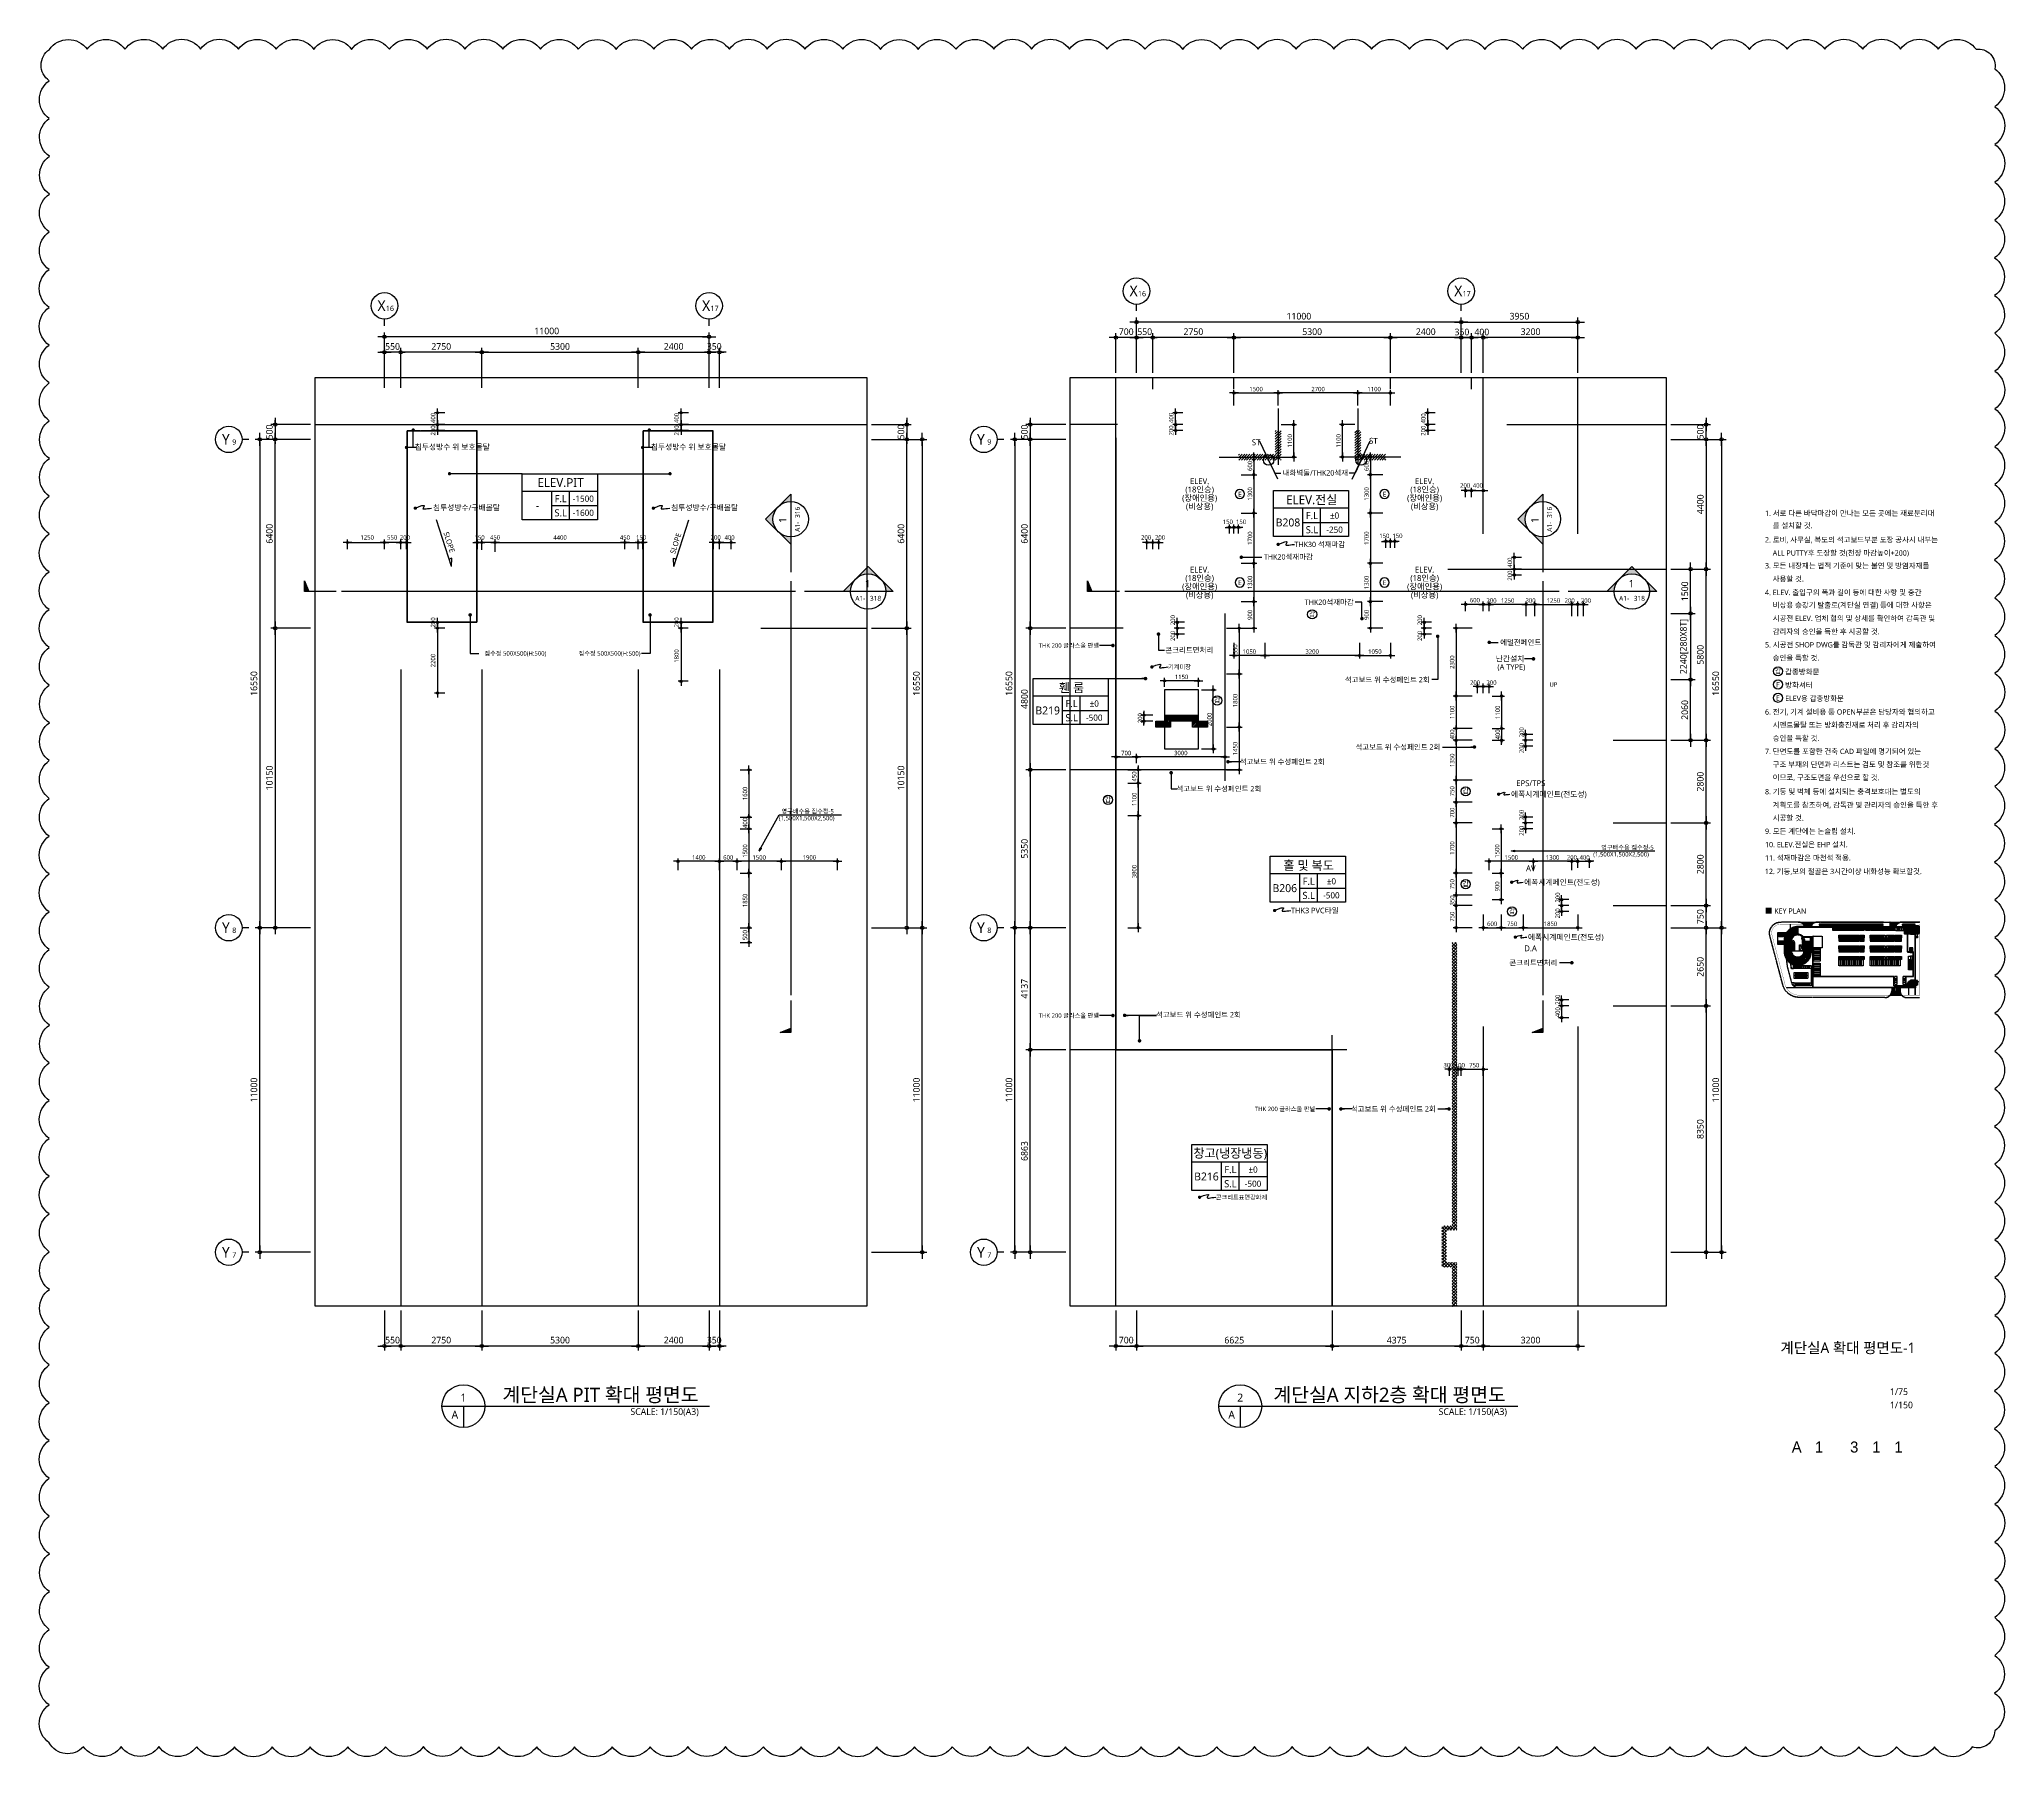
# Model space of a CAD drawing. Header units: millimetres. Extents: x -65167 to 413267, y -17142 to 66587.
# Drawn here: x -65167 to 1429, y -8906 to 49295 of the extents above; entities that cross this region are included whole.
import ezdxf
from ezdxf.enums import TextEntityAlignment as Align

# ---------------------------------------------------------------- set-up
doc = ezdxf.new("R2010")
doc.units = ezdxf.units.MM
doc.header["$LTSCALE"] = 75
doc.header["$MEASUREMENT"] = 0
doc.header["$PDSIZE"] = -10
for name, pattern in [('-HID', [2.5, 1.5, -1]), ('CENTER', [2, 1.25, -0.25, 0.25, -0.25]), ('HID', [2.5, 1.5, -1]), ('HIDDEN', [2, 1, -1])]:
    doc.linetypes.add(name, pattern=pattern)
doc.layers.get('0').update_dxf_attribs({"linetype": 'CONTINUOUS'})
doc.layers.get('Defpoints').update_dxf_attribs({"color": 171, "linetype": 'CONTINUOUS'})
for name, color, linetype in [('CEN(ST)', 1, 'CENTER'), ('ELE2', 3, 'CONTINUOUS'), ('ELE3', 6, 'CONTINUOUS'), ('ELE6', 8, 'CONTINUOUS'), ('ELE9', 9, 'CONTINUOUS'), ('ETC', 9, 'CONTINUOUS'), ('FAC', 6, 'CONTINUOUS'), ('FIN', 8, 'CONTINUOUS'), ('FIN(패널-T75 글라스울)', 6, 'CONTINUOUS'), ('HAT 253', 253, 'CONTINUOUS'), ('HAT 254', 254, 'CONTINUOUS'), ('HAT-252', 252, 'CONTINUOUS'), ('INS', 251, 'BATTING'), ('LAND-2', 4, 'CONTINUOUS'), ('LAND-3', 9, 'CONTINUOUS'), ('LED', 7, 'CONTINUOUS'), ('NDIM', 7, 'CONTINUOUS'), ('SYM', 7, 'CONTINUOUS'), ('SYM(AXIS)', 7, 'CONTINUOUS'), ('TEXT', 3, 'CONTINUOUS'), ('TEXT(AXIS)', 2, 'CONTINUOUS'), ('TEXT(MIN)', 7, 'CONTINUOUS'), ('TEXT(NOTE小)', 1, 'CONTINUOUS'), ('TEXT(노트)', 7, 'CONTINUOUS'), ('TEXT(실명)', 3, 'CONTINUOUS'), ('TEXT-TITLE', 6, 'CONTINUOUS'), ('TEXT-기입', 6, 'CONTINUOUS'), ('TITLE', 7, 'CONTINUOUS'), ('기계 전기 소방', 254, 'CONTINUOUS'), ('트렌치', 9, 'CONTINUOUS')]:
    doc.layers.add(name, color=color, linetype=linetype)
doc.layers.add('CHECK', color=30, linetype='CONTINUOUS', plot=False)
doc.styles.add('CGS', font='cgse', dxfattribs={"bigfont": 'cgs'})
doc.styles.add('나눔바른고딕', font='NanumBarunGothic.ttf')
doc.linetypes.add('BATTING', pattern='A,0.0001,-0.1,[134,ltypeshp.shx,S=0.1,R=0,X=-0.1,Y=0],-0.2,[134,ltypeshp.shx,S=0.1,R=180,X=0.1,Y=0],-0.1', length=0.4001)
doc.dimstyles.new('NDIM 1200', dxfattribs={"dimscale": 75, "dimtxt": 3, "dimasz": 1, "dimexe": 2, "dimexo": 2, "dimgap": 1, "dimtad": 1, "dimdec": 0, "dimdsep": 46, "dimtxsty": 'CGS', "dimblk": 'DOT0', "dimcen": 1, "dimdle": 8, "dimclrd": 256, "dimclre": 256, "dimclrt": 256, "dimadec": 0, "dimazin": 0, "dimtfac": 1, "dimtdec": 0, "dimtix": 1, "dimtmove": 2, "dimatfit": 3, "dimldrblk": 'DOT0', "dimfxl": 1, "dimtolj": 1, "dimtzin": 0, "dimlwd": -1, "dimlwe": -1, "dimarcsym": 0})

# ---------------------------------------------------------------- blocks, each defined once
blk = doc.blocks.new('A$C2F20087E')
at = {"layer": 'SYM(AXIS)'}
blk.add_line((600, 0), (600, 300), dxfattribs=at)
blk.add_circle((600, 900), 600, dxfattribs=at)
blk = doc.blocks.new('DOT0')
blk.add_line((-3, 0), (3, 0))
at = {"color": 6}
blk.add_circle((0, 0), 0.75, dxfattribs=at)
blk = doc.blocks.new('*D6')
at = {"layer": 'Defpoints', "color": 0, "ltscale": 0.4, "transparency": 16777216}
for p in [(-27987, 39713), (-27987, 37838), (-16987, 37838)]:
    blk.add_point(p, dxfattribs=at)
at = {"layer": 'NDIM', "ltscale": 0.4, "transparency": 16777216}
for p, q in [((-27987, 37988), (-27987, 39863)), ((-17062, 39713), (-27912, 39713)), ((-16987, 37988), (-16987, 39863))]:
    blk.add_line(p, q, dxfattribs=at)
at = {"layer": 'NDIM', "ltscale": 0.4, "transparency": 16777216, "xscale": 75, "yscale": 75, "zscale": 75, "rotation": 180}
blk.add_blockref('DOT0', (-27987, 39713), dxfattribs=at)
at = {"layer": 'NDIM', "ltscale": 0.4, "transparency": 16777216, "xscale": 75, "yscale": 75, "zscale": 75}
blk.add_blockref('DOT0', (-16987, 39713), dxfattribs=at)
at = {"layer": 'NDIM', "ltscale": 0.4, "transparency": 16777216, "insert": (-22487, 39910), "char_height": 225, "attachment_point": 5, "style": '나눔바른고딕'}
blk.add_mtext('\\A1;11000', dxfattribs=at)
blk = doc.blocks.new('*D7')
at = {"layer": 'Defpoints', "color": 0, "ltscale": 0.4, "transparency": 16777216}
for p in [(-19387, 39188), (-19387, 37838), (-16987, 37838)]:
    blk.add_point(p, dxfattribs=at)
at = {"layer": 'NDIM', "ltscale": 0.4, "transparency": 16777216}
for p, q in [((-19387, 37988), (-19387, 39338)), ((-16987, 37988), (-16987, 39338)), ((-17062, 39188), (-19312, 39188))]:
    blk.add_line(p, q, dxfattribs=at)
at = {"layer": 'NDIM', "ltscale": 0.4, "transparency": 16777216, "xscale": 75, "yscale": 75, "zscale": 75, "rotation": 180}
blk.add_blockref('DOT0', (-19387, 39188), dxfattribs=at)
at = {"layer": 'NDIM', "ltscale": 0.4, "transparency": 16777216, "xscale": 75, "yscale": 75, "zscale": 75}
blk.add_blockref('DOT0', (-16987, 39188), dxfattribs=at)
at = {"layer": 'NDIM', "ltscale": 0.4, "transparency": 16777216, "insert": (-18187, 39385), "char_height": 225, "attachment_point": 5, "style": '나눔바른고딕'}
blk.add_mtext('\\A1;2400', dxfattribs=at)
blk = doc.blocks.new('*D8')
at = {"layer": 'Defpoints', "color": 0, "ltscale": 0.4, "transparency": 16777216}
for p in [(-24687, 39188), (-24687, 37838), (-19387, 37838)]:
    blk.add_point(p, dxfattribs=at)
at = {"layer": 'NDIM', "ltscale": 0.4, "transparency": 16777216}
for p, q in [((-24687, 37988), (-24687, 39338)), ((-19387, 37988), (-19387, 39338)), ((-19462, 39188), (-24612, 39188))]:
    blk.add_line(p, q, dxfattribs=at)
at = {"layer": 'NDIM', "ltscale": 0.4, "transparency": 16777216, "xscale": 75, "yscale": 75, "zscale": 75, "rotation": 180}
blk.add_blockref('DOT0', (-24687, 39188), dxfattribs=at)
at = {"layer": 'NDIM', "ltscale": 0.4, "transparency": 16777216, "xscale": 75, "yscale": 75, "zscale": 75}
blk.add_blockref('DOT0', (-19387, 39188), dxfattribs=at)
at = {"layer": 'NDIM', "ltscale": 0.4, "transparency": 16777216, "insert": (-22037, 39385), "char_height": 225, "attachment_point": 5, "style": '나눔바른고딕'}
blk.add_mtext('\\A1;5300', dxfattribs=at)
blk = doc.blocks.new('*D9')
at = {"layer": 'Defpoints', "color": 0, "ltscale": 0.4, "transparency": 16777216}
for p in [(-27437, 39188), (-27437, 37838), (-24687, 37838)]:
    blk.add_point(p, dxfattribs=at)
at = {"layer": 'NDIM', "ltscale": 0.4, "transparency": 16777216}
for p, q in [((-27437, 37988), (-27437, 39338)), ((-24687, 37988), (-24687, 39338)), ((-24762, 39188), (-27362, 39188))]:
    blk.add_line(p, q, dxfattribs=at)
at = {"layer": 'NDIM', "ltscale": 0.4, "transparency": 16777216, "xscale": 75, "yscale": 75, "zscale": 75, "rotation": 180}
blk.add_blockref('DOT0', (-27437, 39188), dxfattribs=at)
at = {"layer": 'NDIM', "ltscale": 0.4, "transparency": 16777216, "xscale": 75, "yscale": 75, "zscale": 75}
blk.add_blockref('DOT0', (-24687, 39188), dxfattribs=at)
at = {"layer": 'NDIM', "ltscale": 0.4, "transparency": 16777216, "insert": (-26062, 39385), "char_height": 225, "attachment_point": 5, "style": '나눔바른고딕'}
blk.add_mtext('\\A1;2750', dxfattribs=at)
blk = doc.blocks.new('*D10')
at = {"layer": 'Defpoints', "color": 0, "ltscale": 0.4, "transparency": 16777216}
for p in [(-27987, 39188), (-27987, 37838), (-27437, 37838)]:
    blk.add_point(p, dxfattribs=at)
at = {"layer": 'NDIM', "ltscale": 0.4, "transparency": 16777216}
for p, q in [((-27987, 37988), (-27987, 39338)), ((-27437, 37988), (-27437, 39338)), ((-28062, 39188), (-28137, 39188)), ((-27437, 39188), (-27987, 39188)), ((-27362, 39188), (-27287, 39188))]:
    blk.add_line(p, q, dxfattribs=at)
at = {"layer": 'NDIM', "ltscale": 0.4, "transparency": 16777216, "xscale": 75, "yscale": 75, "zscale": 75}
blk.add_blockref('DOT0', (-27987, 39188), dxfattribs=at)
at = {"layer": 'NDIM', "ltscale": 0.4, "transparency": 16777216, "xscale": 75, "yscale": 75, "zscale": 75, "rotation": 180}
blk.add_blockref('DOT0', (-27437, 39188), dxfattribs=at)
at = {"layer": 'NDIM', "ltscale": 0.4, "transparency": 16777216, "insert": (-27712, 39385), "char_height": 225, "attachment_point": 5, "style": '나눔바른고딕'}
blk.add_mtext('\\A1;550', dxfattribs=at)
blk = doc.blocks.new('*D11')
at = {"layer": 'Defpoints', "color": 0, "ltscale": 0.4, "transparency": 16777216}
for p in [(-30237, 35738), (-32112, 19188), (-30237, 19188)]:
    blk.add_point(p, dxfattribs=at)
at = {"layer": 'NDIM', "ltscale": 0.4, "transparency": 16777216}
for p, q in [((-30387, 35738), (-32262, 35738)), ((-32112, 35663), (-32112, 19263)), ((-30387, 19188), (-32262, 19188))]:
    blk.add_line(p, q, dxfattribs=at)
at = {"layer": 'NDIM', "ltscale": 0.4, "transparency": 16777216, "xscale": 75, "yscale": 75, "zscale": 75}
for p, rotation in [((-32112, 35738), 90), ((-32112, 19188), 270)]:
    blk.add_blockref('DOT0', p, dxfattribs=dict(at, rotation=rotation))
at = {"layer": 'NDIM', "ltscale": 0.4, "transparency": 16777216, "insert": (-32310, 27463), "char_height": 225, "attachment_point": 5, "rotation": 90, "style": '나눔바른고딕'}
blk.add_mtext('\\A1;16550', dxfattribs=at)
blk = doc.blocks.new('*D12')
at = {"layer": 'Defpoints', "color": 0, "ltscale": 0.4, "transparency": 16777216}
for p in [(-30237, 35738), (-31587, 29338), (-30237, 29338)]:
    blk.add_point(p, dxfattribs=at)
at = {"layer": 'NDIM', "ltscale": 0.4, "transparency": 16777216}
for p, q in [((-30387, 35738), (-31737, 35738)), ((-31587, 35663), (-31587, 29413)), ((-30387, 29338), (-31737, 29338))]:
    blk.add_line(p, q, dxfattribs=at)
at = {"layer": 'NDIM', "ltscale": 0.4, "transparency": 16777216, "xscale": 75, "yscale": 75, "zscale": 75}
for p, rotation in [((-31587, 35738), 90), ((-31587, 29338), 270)]:
    blk.add_blockref('DOT0', p, dxfattribs=dict(at, rotation=rotation))
at = {"layer": 'NDIM', "ltscale": 0.4, "transparency": 16777216, "insert": (-31785, 32538), "char_height": 225, "attachment_point": 5, "rotation": 90, "style": '나눔바른고딕'}
blk.add_mtext('\\A1;6400', dxfattribs=at)
blk = doc.blocks.new('*D13')
at = {"layer": 'Defpoints', "color": 0, "ltscale": 0.4, "transparency": 16777216}
for p in [(-31587, 29338), (-30237, 29338), (-30237, 24538)]:
    blk.add_point(p, dxfattribs=at)
at = {"layer": 'NDIM', "ltscale": 0.4, "transparency": 16777216}
for p, q in [((-30387, 29338), (-31737, 29338)), ((-31587, 24613), (-31587, 29263)), ((-30387, 24538), (-31737, 24538))]:
    blk.add_line(p, q, dxfattribs=at)
at = {"layer": 'NDIM', "ltscale": 0.4, "transparency": 16777216, "xscale": 75, "yscale": 75, "zscale": 75}
for p, rotation in [((-31587, 29338), 90), ((-31587, 24538), 270)]:
    blk.add_blockref('DOT0', p, dxfattribs=dict(at, rotation=rotation))
at = {"layer": 'NDIM', "ltscale": 0.4, "transparency": 16777216, "insert": (-31785, 26938), "char_height": 225, "attachment_point": 5, "rotation": 90, "style": '나눔바른고딕'}
blk.add_mtext('\\A1;4800', dxfattribs=at)
blk = doc.blocks.new('*D16')
at = {"layer": 'Defpoints', "color": 0, "ltscale": 0.4, "transparency": 16777216}
for p in [(-10038, 35738), (-10038, 19188), (-8163, 19188)]:
    blk.add_point(p, dxfattribs=at)
at = {"layer": 'NDIM', "ltscale": 0.4, "transparency": 16777216}
for p, q in [((-9888, 35738), (-8013, 35738)), ((-8163, 35663), (-8163, 19263)), ((-9888, 19188), (-8013, 19188))]:
    blk.add_line(p, q, dxfattribs=at)
at = {"layer": 'NDIM', "ltscale": 0.4, "transparency": 16777216, "xscale": 75, "yscale": 75, "zscale": 75}
for p, rotation in [((-8163, 35738), 90), ((-8163, 19188), 270)]:
    blk.add_blockref('DOT0', p, dxfattribs=dict(at, rotation=rotation))
at = {"layer": 'NDIM', "ltscale": 0.4, "transparency": 16777216, "insert": (-8360, 27463), "char_height": 225, "attachment_point": 5, "rotation": 90, "style": '나눔바른고딕'}
blk.add_mtext('\\A1;16550', dxfattribs=at)
blk = doc.blocks.new('*D14')
at = {"layer": 'Defpoints', "color": 0, "ltscale": 0.4, "transparency": 16777216}
for p in [(-10038, 35738), (-10038, 31338), (-8688, 31338)]:
    blk.add_point(p, dxfattribs=at)
at = {"layer": 'NDIM', "ltscale": 0.4, "transparency": 16777216}
for p, q in [((-9888, 35738), (-8538, 35738)), ((-8688, 35663), (-8688, 31413)), ((-9888, 31338), (-8538, 31338))]:
    blk.add_line(p, q, dxfattribs=at)
at = {"layer": 'NDIM', "ltscale": 0.4, "transparency": 16777216, "xscale": 75, "yscale": 75, "zscale": 75}
for p, rotation in [((-8688, 35738), 90), ((-8688, 31338), 270)]:
    blk.add_blockref('DOT0', p, dxfattribs=dict(at, rotation=rotation))
at = {"layer": 'NDIM', "ltscale": 0.4, "transparency": 16777216, "insert": (-8885, 33538), "char_height": 225, "attachment_point": 5, "rotation": 90, "style": '나눔바른고딕'}
blk.add_mtext('\\A1;4400', dxfattribs=at)
blk = doc.blocks.new('*D15')
at = {"layer": 'Defpoints', "color": 0, "ltscale": 0.4, "transparency": 16777216}
for p in [(-10038, 31338), (-8688, 31338), (-10038, 25538)]:
    blk.add_point(p, dxfattribs=at)
at = {"layer": 'NDIM', "ltscale": 0.4, "transparency": 16777216}
for p, q in [((-9888, 31338), (-8538, 31338)), ((-8688, 25613), (-8688, 31263)), ((-9888, 25538), (-8538, 25538))]:
    blk.add_line(p, q, dxfattribs=at)
at = {"layer": 'NDIM', "ltscale": 0.4, "transparency": 16777216, "xscale": 75, "yscale": 75, "zscale": 75}
for p, rotation in [((-8688, 31338), 90), ((-8688, 25538), 270)]:
    blk.add_blockref('DOT0', p, dxfattribs=dict(at, rotation=rotation))
at = {"layer": 'NDIM', "ltscale": 0.4, "transparency": 16777216, "insert": (-8885, 28438), "char_height": 225, "attachment_point": 5, "rotation": 90, "style": '나눔바른고딕'}
blk.add_mtext('\\A1;5800', dxfattribs=at)
blk = doc.blocks.new('*D17')
at = {"layer": 'Defpoints', "color": 0, "ltscale": 0.4, "transparency": 16777216}
for p in [(-10038, 25538), (-8688, 25538), (-10038, 22738)]:
    blk.add_point(p, dxfattribs=at)
at = {"layer": 'NDIM', "ltscale": 0.4, "transparency": 16777216}
for p, q in [((-9888, 25538), (-8538, 25538)), ((-8688, 22813), (-8688, 25463)), ((-9888, 22738), (-8538, 22738))]:
    blk.add_line(p, q, dxfattribs=at)
at = {"layer": 'NDIM', "ltscale": 0.4, "transparency": 16777216, "xscale": 75, "yscale": 75, "zscale": 75}
for p, rotation in [((-8688, 25538), 90), ((-8688, 22738), 270)]:
    blk.add_blockref('DOT0', p, dxfattribs=dict(at, rotation=rotation))
at = {"layer": 'NDIM', "ltscale": 0.4, "transparency": 16777216, "insert": (-8885, 24138), "char_height": 225, "attachment_point": 5, "rotation": 90, "style": '나눔바른고딕'}
blk.add_mtext('\\A1;2800', dxfattribs=at)
blk = doc.blocks.new('*D18')
at = {"layer": 'Defpoints', "color": 0, "ltscale": 0.4, "transparency": 16777216}
for p in [(-10038, 22738), (-8688, 22738), (-10038, 19937)]:
    blk.add_point(p, dxfattribs=at)
at = {"layer": 'NDIM', "ltscale": 0.4, "transparency": 16777216}
for p, q in [((-9888, 22738), (-8538, 22738)), ((-8688, 20012), (-8688, 22663)), ((-9888, 19937), (-8538, 19937))]:
    blk.add_line(p, q, dxfattribs=at)
at = {"layer": 'NDIM', "ltscale": 0.4, "transparency": 16777216, "xscale": 75, "yscale": 75, "zscale": 75}
for p, rotation in [((-8688, 22738), 90), ((-8688, 19937), 270)]:
    blk.add_blockref('DOT0', p, dxfattribs=dict(at, rotation=rotation))
at = {"layer": 'NDIM', "ltscale": 0.4, "transparency": 16777216, "insert": (-8885, 21338), "char_height": 225, "attachment_point": 5, "rotation": 90, "style": '나눔바른고딕'}
blk.add_mtext('\\A1;2800', dxfattribs=at)
blk = doc.blocks.new('*D19')
at = {"layer": 'Defpoints', "color": 0, "ltscale": 0.4, "transparency": 16777216}
for p in [(-10038, 19937), (-8688, 19937), (-10038, 19188)]:
    blk.add_point(p, dxfattribs=at)
at = {"layer": 'NDIM', "ltscale": 0.4, "transparency": 16777216}
for p, q in [((-9888, 19937), (-8538, 19937)), ((-8688, 19263), (-8688, 19862)), ((-9888, 19188), (-8538, 19188))]:
    blk.add_line(p, q, dxfattribs=at)
at = {"layer": 'NDIM', "ltscale": 0.4, "transparency": 16777216, "xscale": 75, "yscale": 75, "zscale": 75}
for p, rotation in [((-8688, 19937), 90), ((-8688, 19188), 270)]:
    blk.add_blockref('DOT0', p, dxfattribs=dict(at, rotation=rotation))
at = {"layer": 'NDIM', "ltscale": 0.4, "transparency": 16777216, "insert": (-8885, 19563), "char_height": 225, "attachment_point": 5, "rotation": 90, "style": '나눔바른고딕'}
blk.add_mtext('\\A1;750', dxfattribs=at)
blk = doc.blocks.new('*D20')
at = {"layer": 'Defpoints', "color": 0, "ltscale": 0.4, "transparency": 16777216}
for p in [(-21362, 6362), (-16987, 6362), (-21362, 5012)]:
    blk.add_point(p, dxfattribs=at)
at = {"layer": 'NDIM', "ltscale": 0.4, "transparency": 16777216}
for p, q in [((-21362, 6212), (-21362, 4862)), ((-16987, 6212), (-16987, 4862)), ((-17062, 5012), (-21287, 5012))]:
    blk.add_line(p, q, dxfattribs=at)
at = {"layer": 'NDIM', "ltscale": 0.4, "transparency": 16777216, "xscale": 75, "yscale": 75, "zscale": 75, "rotation": 180}
blk.add_blockref('DOT0', (-21362, 5012), dxfattribs=at)
at = {"layer": 'NDIM', "ltscale": 0.4, "transparency": 16777216, "xscale": 75, "yscale": 75, "zscale": 75}
blk.add_blockref('DOT0', (-16987, 5012), dxfattribs=at)
at = {"layer": 'NDIM', "ltscale": 0.4, "transparency": 16777216, "insert": (-19175, 5209), "char_height": 225, "attachment_point": 5, "style": '나눔바른고딕'}
blk.add_mtext('\\A1;4375', dxfattribs=at)
blk = doc.blocks.new('*D21')
at = {"layer": 'Defpoints', "color": 0, "ltscale": 0.4, "transparency": 16777216}
for p in [(-30237, 24538), (-31587, 19188), (-30237, 19188)]:
    blk.add_point(p, dxfattribs=at)
at = {"layer": 'NDIM', "ltscale": 0.4, "transparency": 16777216}
for p, q in [((-30387, 24538), (-31737, 24538)), ((-31587, 24463), (-31587, 19263)), ((-30387, 19188), (-31737, 19188))]:
    blk.add_line(p, q, dxfattribs=at)
at = {"layer": 'NDIM', "ltscale": 0.4, "transparency": 16777216, "xscale": 75, "yscale": 75, "zscale": 75}
for p, rotation in [((-31587, 24538), 90), ((-31587, 19188), 270)]:
    blk.add_blockref('DOT0', p, dxfattribs=dict(at, rotation=rotation))
at = {"layer": 'NDIM', "ltscale": 0.4, "transparency": 16777216, "insert": (-31785, 21863), "char_height": 225, "attachment_point": 5, "rotation": 90, "style": '나눔바른고딕'}
blk.add_mtext('\\A1;5350', dxfattribs=at)
blk = doc.blocks.new('*D22')
at = {"layer": 'Defpoints', "color": 0, "ltscale": 0.4, "transparency": 16777216}
for p in [(-27987, 6362), (-21362, 6362), (-27987, 5012)]:
    blk.add_point(p, dxfattribs=at)
at = {"layer": 'NDIM', "ltscale": 0.4, "transparency": 16777216}
for p, q in [((-27987, 6212), (-27987, 4862)), ((-21362, 6212), (-21362, 4862)), ((-21437, 5012), (-27912, 5012))]:
    blk.add_line(p, q, dxfattribs=at)
at = {"layer": 'NDIM', "ltscale": 0.4, "transparency": 16777216, "xscale": 75, "yscale": 75, "zscale": 75, "rotation": 180}
blk.add_blockref('DOT0', (-27987, 5012), dxfattribs=at)
at = {"layer": 'NDIM', "ltscale": 0.4, "transparency": 16777216, "xscale": 75, "yscale": 75, "zscale": 75}
blk.add_blockref('DOT0', (-21362, 5012), dxfattribs=at)
at = {"layer": 'NDIM', "ltscale": 0.4, "transparency": 16777216, "insert": (-24675, 5209), "char_height": 225, "attachment_point": 5, "style": '나눔바른고딕'}
blk.add_mtext('\\A1;6625', dxfattribs=at)
blk = doc.blocks.new('*D23')
at = {"layer": 'Defpoints', "color": 0, "ltscale": 0.4, "transparency": 16777216}
for p in [(-16987, 6362), (-16237, 6362), (-16237, 5012)]:
    blk.add_point(p, dxfattribs=at)
at = {"layer": 'NDIM', "ltscale": 0.4, "transparency": 16777216}
for p, q in [((-16987, 6212), (-16987, 4862)), ((-16237, 6212), (-16237, 4862)), ((-16912, 5012), (-16312, 5012))]:
    blk.add_line(p, q, dxfattribs=at)
at = {"layer": 'NDIM', "ltscale": 0.4, "transparency": 16777216, "xscale": 75, "yscale": 75, "zscale": 75, "rotation": 180}
blk.add_blockref('DOT0', (-16987, 5012), dxfattribs=at)
at = {"layer": 'NDIM', "ltscale": 0.4, "transparency": 16777216, "xscale": 75, "yscale": 75, "zscale": 75}
blk.add_blockref('DOT0', (-16237, 5012), dxfattribs=at)
at = {"layer": 'NDIM', "ltscale": 0.4, "transparency": 16777216, "insert": (-16612, 5210), "char_height": 225, "attachment_point": 5, "style": '나눔바른고딕'}
blk.add_mtext('\\A1;750', dxfattribs=at)
blk = doc.blocks.new('*D24')
at = {"layer": 'Defpoints', "color": 0, "ltscale": 0.4, "transparency": 16777216}
for p in [(-16237, 6362), (-13038, 6362), (-13038, 5012)]:
    blk.add_point(p, dxfattribs=at)
at = {"layer": 'NDIM', "ltscale": 0.4, "transparency": 16777216}
for p, q in [((-16237, 6212), (-16237, 4862)), ((-13038, 6212), (-13038, 4862)), ((-16162, 5012), (-13113, 5012))]:
    blk.add_line(p, q, dxfattribs=at)
at = {"layer": 'NDIM', "ltscale": 0.4, "transparency": 16777216, "xscale": 75, "yscale": 75, "zscale": 75, "rotation": 180}
blk.add_blockref('DOT0', (-16237, 5012), dxfattribs=at)
at = {"layer": 'NDIM', "ltscale": 0.4, "transparency": 16777216, "xscale": 75, "yscale": 75, "zscale": 75}
blk.add_blockref('DOT0', (-13038, 5012), dxfattribs=at)
at = {"layer": 'NDIM', "ltscale": 0.4, "transparency": 16777216, "insert": (-14637, 5210), "char_height": 225, "attachment_point": 5, "style": '나눔바른고딕'}
blk.add_mtext('\\A1;3200', dxfattribs=at)
blk = doc.blocks.new('*D25')
at = {"layer": 'Defpoints', "color": 0, "ltscale": 0.4, "transparency": 16777216}
for p in [(-16987.5, 39187.5), (-16987.5, 37837.5), (-16637.5, 37837.5)]:
    blk.add_point(p, dxfattribs=at)
at = {"layer": 'NDIM', "ltscale": 0.4, "transparency": 16777216}
for p, q in [((-16987.5, 37987.5), (-16987.5, 39337.5)), ((-16637.5, 37987.5), (-16637.5, 39337.5)), ((-16712.5, 39187.5), (-16912.5, 39187.5))]:
    blk.add_line(p, q, dxfattribs=at)
at = {"layer": 'NDIM', "ltscale": 0.4, "transparency": 16777216, "xscale": 75, "yscale": 75, "zscale": 75, "rotation": 180}
blk.add_blockref('DOT0', (-16987.5, 39187.5), dxfattribs=at)
at = {"layer": 'NDIM', "ltscale": 0.4, "transparency": 16777216, "xscale": 75, "yscale": 75, "zscale": 75}
blk.add_blockref('DOT0', (-16637.5, 39187.5), dxfattribs=at)
at = {"layer": 'NDIM', "ltscale": 0.4, "transparency": 16777216, "insert": (-16962.5, 39375), "char_height": 225, "attachment_point": 5, "style": '나눔바른고딕'}
blk.add_mtext('\\A1;350', dxfattribs=at)
blk = doc.blocks.new('*D26')
at = {"layer": 'Defpoints', "color": 0, "ltscale": 0.4, "transparency": 16777216}
for p in [(-16237, 39188), (-16237, 37838), (-13038, 37838)]:
    blk.add_point(p, dxfattribs=at)
at = {"layer": 'NDIM', "ltscale": 0.4, "transparency": 16777216}
for p, q in [((-16237, 37988), (-16237, 39338)), ((-13038, 37988), (-13038, 39338)), ((-13113, 39188), (-16162, 39188))]:
    blk.add_line(p, q, dxfattribs=at)
at = {"layer": 'NDIM', "ltscale": 0.4, "transparency": 16777216, "xscale": 75, "yscale": 75, "zscale": 75, "rotation": 180}
blk.add_blockref('DOT0', (-16237, 39188), dxfattribs=at)
at = {"layer": 'NDIM', "ltscale": 0.4, "transparency": 16777216, "xscale": 75, "yscale": 75, "zscale": 75}
blk.add_blockref('DOT0', (-13038, 39188), dxfattribs=at)
at = {"layer": 'NDIM', "ltscale": 0.4, "transparency": 16777216, "insert": (-14637, 39385), "char_height": 225, "attachment_point": 5, "style": '나눔바른고딕'}
blk.add_mtext('\\A1;3200', dxfattribs=at)
blk = doc.blocks.new('A$C51E23882')
at = {"layer": 'TITLE'}
blk.add_lwpolyline([(8500, 0), (0, 0), (0, 5200), (8500, 5200)], close=True, dxfattribs=at)
for points in [[(8500, 3200), (0, 3200)], [(3300, 3200), (3300, 0)], [(5300, 3200), (5300, 0)], [(3300, 1600), (8500, 1600)]]:
    blk.add_lwpolyline(points, dxfattribs=at)
at = {"layer": 'TITLE', "style": '나눔바른고딕'}
for s, p in [('F.L', (4352, 2378)), ('S.L', (4352, 778))]:
    blk.add_text(s, height=800, dxfattribs=at).set_placement(p, align=Align.MIDDLE)
blk = doc.blocks.new('*D28')
at = {"layer": 'Defpoints', "color": 0, "ltscale": 0.4, "transparency": 16777216}
for p in [(-21012, 36238), (-20487, 36238), (-20487, 35138)]:
    blk.add_point(p, dxfattribs=at)
at = {"layer": 'NDIM', "ltscale": 0.4, "transparency": 16777216}
for p, q in [((-20587, 36238), (-21112, 36238)), ((-21012, 35188), (-21012, 36188)), ((-20587, 35138), (-21112, 35138))]:
    blk.add_line(p, q, dxfattribs=at)
at = {"layer": 'NDIM', "ltscale": 0.4, "transparency": 16777216, "xscale": 50, "yscale": 50, "zscale": 50}
for p, rotation in [((-21012, 36238), 90), ((-21012, 35138), 270)]:
    blk.add_blockref('DOT0', p, dxfattribs=dict(at, rotation=rotation))
at = {"layer": 'NDIM', "ltscale": 0.4, "transparency": 16777216, "insert": (-21144, 35688), "char_height": 150, "attachment_point": 5, "rotation": 90, "style": '나눔바른고딕'}
blk.add_mtext('\\A1;1100', dxfattribs=at)
blk = doc.blocks.new('*D29')
at = {"layer": 'Defpoints', "color": 0, "ltscale": 0.4, "transparency": 16777216}
for p in [(-23187, 36238), (-22662, 36238), (-23187, 35138)]:
    blk.add_point(p, dxfattribs=at)
at = {"layer": 'NDIM', "ltscale": 0.4, "transparency": 16777216}
for p, q in [((-23087, 36238), (-22562, 36238)), ((-22662, 35188), (-22662, 36188)), ((-23087, 35138), (-22562, 35138))]:
    blk.add_line(p, q, dxfattribs=at)
at = {"layer": 'NDIM', "ltscale": 0.4, "transparency": 16777216, "xscale": 50, "yscale": 50, "zscale": 50}
for p, rotation in [((-22662, 36238), 90), ((-22662, 35138), 270)]:
    blk.add_blockref('DOT0', p, dxfattribs=dict(at, rotation=rotation))
at = {"layer": 'NDIM', "ltscale": 0.4, "transparency": 16777216, "insert": (-22794, 35688), "char_height": 150, "attachment_point": 5, "rotation": 90, "style": '나눔바른고딕'}
blk.add_mtext('\\A1;1100', dxfattribs=at)
blk = doc.blocks.new('*D30')
at = {"layer": 'Defpoints', "color": 0, "ltscale": 0.4, "transparency": 16777216}
for p in [(-24537, 34538), (-24537, 33238), (-24012, 33238)]:
    blk.add_point(p, dxfattribs=at)
at = {"layer": 'NDIM', "ltscale": 0.4, "transparency": 16777216}
for p, q in [((-24437, 34538), (-23912, 34538)), ((-24012, 34488), (-24012, 33288)), ((-24437, 33238), (-23912, 33238))]:
    blk.add_line(p, q, dxfattribs=at)
at = {"layer": 'NDIM', "ltscale": 0.4, "transparency": 16777216, "xscale": 50, "yscale": 50, "zscale": 50}
for p, rotation in [((-24012, 34538), 90), ((-24012, 33238), 270)]:
    blk.add_blockref('DOT0', p, dxfattribs=dict(at, rotation=rotation))
at = {"layer": 'NDIM', "ltscale": 0.4, "transparency": 16777216, "insert": (-24144, 33888), "char_height": 150, "attachment_point": 5, "rotation": 90, "style": '나눔바른고딕'}
blk.add_mtext('\\A1;1300', dxfattribs=at)
blk = doc.blocks.new('*D31')
at = {"layer": 'Defpoints', "color": 0, "ltscale": 0.4, "transparency": 16777216}
for p in [(-24537, 33238), (-24537, 31538), (-24012, 31538)]:
    blk.add_point(p, dxfattribs=at)
at = {"layer": 'NDIM', "ltscale": 0.4, "transparency": 16777216}
for p, q in [((-24437, 33238), (-23912, 33238)), ((-24012, 33188), (-24012, 31588)), ((-24437, 31538), (-23912, 31538))]:
    blk.add_line(p, q, dxfattribs=at)
at = {"layer": 'NDIM', "ltscale": 0.4, "transparency": 16777216, "xscale": 50, "yscale": 50, "zscale": 50}
for p, rotation in [((-24012, 33238), 90), ((-24012, 31538), 270)]:
    blk.add_blockref('DOT0', p, dxfattribs=dict(at, rotation=rotation))
at = {"layer": 'NDIM', "ltscale": 0.4, "transparency": 16777216, "insert": (-24144, 32388), "char_height": 150, "attachment_point": 5, "rotation": 90, "style": '나눔바른고딕'}
blk.add_mtext('\\A1;1700', dxfattribs=at)
blk = doc.blocks.new('*D32')
at = {"layer": 'Defpoints', "color": 0, "ltscale": 0.4, "transparency": 16777216}
for p in [(-24537, 31538), (-24537, 30238), (-24012, 30238)]:
    blk.add_point(p, dxfattribs=at)
at = {"layer": 'NDIM', "ltscale": 0.4, "transparency": 16777216}
for p, q in [((-24437, 31538), (-23912, 31538)), ((-24012, 31488), (-24012, 30288)), ((-24437, 30238), (-23912, 30238))]:
    blk.add_line(p, q, dxfattribs=at)
at = {"layer": 'NDIM', "ltscale": 0.4, "transparency": 16777216, "xscale": 50, "yscale": 50, "zscale": 50}
for p, rotation in [((-24012, 31538), 90), ((-24012, 30238), 270)]:
    blk.add_blockref('DOT0', p, dxfattribs=dict(at, rotation=rotation))
at = {"layer": 'NDIM', "ltscale": 0.4, "transparency": 16777216, "insert": (-24144, 30888), "char_height": 150, "attachment_point": 5, "rotation": 90, "style": '나눔바른고딕'}
blk.add_mtext('\\A1;1300', dxfattribs=at)
blk = doc.blocks.new('*D33')
at = {"layer": 'Defpoints', "color": 0, "ltscale": 0.4, "transparency": 16777216}
for p in [(-24537, 30238), (-24537, 29338), (-24012, 29338)]:
    blk.add_point(p, dxfattribs=at)
at = {"layer": 'NDIM', "ltscale": 0.4, "transparency": 16777216}
for p, q in [((-24437, 30238), (-23912, 30238)), ((-24012, 30188), (-24012, 29388)), ((-24437, 29338), (-23912, 29338))]:
    blk.add_line(p, q, dxfattribs=at)
at = {"layer": 'NDIM', "ltscale": 0.4, "transparency": 16777216, "xscale": 50, "yscale": 50, "zscale": 50}
for p, rotation in [((-24012, 30238), 90), ((-24012, 29338), 270)]:
    blk.add_blockref('DOT0', p, dxfattribs=dict(at, rotation=rotation))
at = {"layer": 'NDIM', "ltscale": 0.4, "transparency": 16777216, "insert": (-24144, 29788), "char_height": 150, "attachment_point": 5, "rotation": 90, "style": '나눔바른고딕'}
blk.add_mtext('\\A1;900', dxfattribs=at)
blk = doc.blocks.new('*D34')
at = {"layer": 'Defpoints', "color": 0, "ltscale": 0.4, "transparency": 16777216}
for p in [(-24687, 28938), (-23637, 28938), (-24687, 28413)]:
    blk.add_point(p, dxfattribs=at)
at = {"layer": 'NDIM', "ltscale": 0.4, "transparency": 16777216}
for p, q in [((-24687, 28838), (-24687, 28313)), ((-23637, 28838), (-23637, 28313)), ((-23687, 28413), (-24637, 28413))]:
    blk.add_line(p, q, dxfattribs=at)
at = {"layer": 'NDIM', "ltscale": 0.4, "transparency": 16777216, "xscale": 50, "yscale": 50, "zscale": 50, "rotation": 180}
blk.add_blockref('DOT0', (-24687, 28413), dxfattribs=at)
at = {"layer": 'NDIM', "ltscale": 0.4, "transparency": 16777216, "xscale": 50, "yscale": 50, "zscale": 50}
blk.add_blockref('DOT0', (-23637, 28413), dxfattribs=at)
at = {"layer": 'NDIM', "ltscale": 0.4, "transparency": 16777216, "insert": (-24162, 28544), "char_height": 150, "attachment_point": 5, "style": '나눔바른고딕'}
blk.add_mtext('\\A1;1050', dxfattribs=at)
blk = doc.blocks.new('*D35')
at = {"layer": 'Defpoints', "color": 0, "ltscale": 0.4, "transparency": 16777216}
for p in [(-23637, 28938), (-20437, 28938), (-23637, 28413)]:
    blk.add_point(p, dxfattribs=at)
at = {"layer": 'NDIM', "ltscale": 0.4, "transparency": 16777216}
for p, q in [((-23637, 28838), (-23637, 28313)), ((-20437, 28838), (-20437, 28313)), ((-20487, 28413), (-23587, 28413))]:
    blk.add_line(p, q, dxfattribs=at)
at = {"layer": 'NDIM', "ltscale": 0.4, "transparency": 16777216, "xscale": 50, "yscale": 50, "zscale": 50, "rotation": 180}
blk.add_blockref('DOT0', (-23637, 28413), dxfattribs=at)
at = {"layer": 'NDIM', "ltscale": 0.4, "transparency": 16777216, "xscale": 50, "yscale": 50, "zscale": 50}
blk.add_blockref('DOT0', (-20437, 28413), dxfattribs=at)
at = {"layer": 'NDIM', "ltscale": 0.4, "transparency": 16777216, "insert": (-22037, 28544), "char_height": 150, "attachment_point": 5, "style": '나눔바른고딕'}
blk.add_mtext('\\A1;3200', dxfattribs=at)
blk = doc.blocks.new('*D36')
at = {"layer": 'Defpoints', "color": 0, "ltscale": 0.4, "transparency": 16777216}
for p in [(-20437, 28938), (-19387, 28938), (-19387, 28413)]:
    blk.add_point(p, dxfattribs=at)
at = {"layer": 'NDIM', "ltscale": 0.4, "transparency": 16777216}
for p, q in [((-20437, 28838), (-20437, 28313)), ((-19387, 28838), (-19387, 28313)), ((-20387, 28413), (-19437, 28413))]:
    blk.add_line(p, q, dxfattribs=at)
at = {"layer": 'NDIM', "ltscale": 0.4, "transparency": 16777216, "xscale": 50, "yscale": 50, "zscale": 50, "rotation": 180}
blk.add_blockref('DOT0', (-20437, 28413), dxfattribs=at)
at = {"layer": 'NDIM', "ltscale": 0.4, "transparency": 16777216, "xscale": 50, "yscale": 50, "zscale": 50}
blk.add_blockref('DOT0', (-19387, 28413), dxfattribs=at)
at = {"layer": 'NDIM', "ltscale": 0.4, "transparency": 16777216, "insert": (-19912, 28544), "char_height": 150, "attachment_point": 5, "style": '나눔바른고딕'}
blk.add_mtext('\\A1;1050', dxfattribs=at)
blk = doc.blocks.new('*D37')
at = {"layer": 'Defpoints', "color": 0, "ltscale": 0.4, "transparency": 16777216}
for p in [(-25037, 29338), (-25037, 27788), (-24512, 27788)]:
    blk.add_point(p, dxfattribs=at)
at = {"layer": 'NDIM', "ltscale": 0.4, "transparency": 16777216}
for p, q in [((-24937, 29338), (-24412, 29338)), ((-24512, 29288), (-24512, 27838)), ((-24937, 27788), (-24412, 27788))]:
    blk.add_line(p, q, dxfattribs=at)
at = {"layer": 'NDIM', "ltscale": 0.4, "transparency": 16777216, "xscale": 50, "yscale": 50, "zscale": 50}
for p, rotation in [((-24512, 29338), 90), ((-24512, 27788), 270)]:
    blk.add_blockref('DOT0', p, dxfattribs=dict(at, rotation=rotation))
at = {"layer": 'NDIM', "ltscale": 0.4, "transparency": 16777216, "insert": (-24644, 28563), "char_height": 150, "attachment_point": 5, "rotation": 90, "style": '나눔바른고딕'}
blk.add_mtext('\\A1;1550', dxfattribs=at)
blk = doc.blocks.new('*D38')
at = {"layer": 'Defpoints', "color": 0, "ltscale": 0.4, "transparency": 16777216}
for p in [(-25037, 27788), (-25037, 25987), (-24512, 25987)]:
    blk.add_point(p, dxfattribs=at)
at = {"layer": 'NDIM', "ltscale": 0.4, "transparency": 16777216}
for p, q in [((-24937, 27788), (-24412, 27788)), ((-24512, 27738), (-24512, 26037)), ((-24937, 25987), (-24412, 25987))]:
    blk.add_line(p, q, dxfattribs=at)
at = {"layer": 'NDIM', "ltscale": 0.4, "transparency": 16777216, "xscale": 50, "yscale": 50, "zscale": 50}
for p, rotation in [((-24512, 27788), 90), ((-24512, 25987), 270)]:
    blk.add_blockref('DOT0', p, dxfattribs=dict(at, rotation=rotation))
at = {"layer": 'NDIM', "ltscale": 0.4, "transparency": 16777216, "insert": (-24644, 26888), "char_height": 150, "attachment_point": 5, "rotation": 90, "style": '나눔바른고딕'}
blk.add_mtext('\\A1;1800', dxfattribs=at)
blk = doc.blocks.new('*D39')
at = {"layer": 'Defpoints', "color": 0, "ltscale": 0.4, "transparency": 16777216}
for p in [(-25037, 25987), (-25037, 24537), (-24512, 24537)]:
    blk.add_point(p, dxfattribs=at)
at = {"layer": 'NDIM', "ltscale": 0.4, "transparency": 16777216}
for p, q in [((-24937, 25987), (-24412, 25987)), ((-24512, 25937), (-24512, 24587)), ((-24937, 24537), (-24412, 24537))]:
    blk.add_line(p, q, dxfattribs=at)
at = {"layer": 'NDIM', "ltscale": 0.4, "transparency": 16777216, "xscale": 50, "yscale": 50, "zscale": 50}
for p, rotation in [((-24512, 25987), 90), ((-24512, 24537), 270)]:
    blk.add_blockref('DOT0', p, dxfattribs=dict(at, rotation=rotation))
at = {"layer": 'NDIM', "ltscale": 0.4, "transparency": 16777216, "insert": (-24644, 25262), "char_height": 150, "attachment_point": 5, "rotation": 90, "style": '나눔바른고딕'}
blk.add_mtext('\\A1;1450', dxfattribs=at)
blk = doc.blocks.new('*D40')
at = {"layer": 'Defpoints', "color": 0, "ltscale": 0.4, "transparency": 16777216}
for p in [(-17162, 25538), (-16512, 25938), (-16512, 25538)]:
    blk.add_point(p, dxfattribs=at)
at = {"layer": 'NDIM', "ltscale": 0.4, "transparency": 16777216}
for p, q in [((-17162, 25988), (-17162, 26038)), ((-16612, 25938), (-17262, 25938)), ((-16612, 25538), (-17262, 25538)), ((-17162, 25938), (-17162, 25538)), ((-17162, 25488), (-17162, 25438))]:
    blk.add_line(p, q, dxfattribs=at)
at = {"layer": 'NDIM', "ltscale": 0.4, "transparency": 16777216, "xscale": 50, "yscale": 50, "zscale": 50}
for p, rotation in [((-17162, 25938), 270), ((-17162, 25538), 90)]:
    blk.add_blockref('DOT0', p, dxfattribs=dict(at, rotation=rotation))
at = {"layer": 'NDIM', "ltscale": 0.4, "transparency": 16777216, "insert": (-17294, 25738), "char_height": 150, "attachment_point": 5, "rotation": 90, "style": '나눔바른고딕'}
blk.add_mtext('\\A1;400', dxfattribs=at)
blk = doc.blocks.new('*D41')
at = {"layer": 'Defpoints', "color": 0, "ltscale": 0.4, "transparency": 16777216}
for p in [(-16512, 25538), (-17162, 24188), (-16512, 24188)]:
    blk.add_point(p, dxfattribs=at)
at = {"layer": 'NDIM', "ltscale": 0.4, "transparency": 16777216}
for p, q in [((-16612, 25538), (-17262, 25538)), ((-17162, 25488), (-17162, 24238)), ((-16612, 24188), (-17262, 24188))]:
    blk.add_line(p, q, dxfattribs=at)
at = {"layer": 'NDIM', "ltscale": 0.4, "transparency": 16777216, "xscale": 50, "yscale": 50, "zscale": 50}
for p, rotation in [((-17162, 25538), 90), ((-17162, 24188), 270)]:
    blk.add_blockref('DOT0', p, dxfattribs=dict(at, rotation=rotation))
at = {"layer": 'NDIM', "ltscale": 0.4, "transparency": 16777216, "insert": (-17294, 24863), "char_height": 150, "attachment_point": 5, "rotation": 90, "style": '나눔바른고딕'}
blk.add_mtext('\\A1;1350', dxfattribs=at)
blk = doc.blocks.new('*D42')
at = {"layer": 'Defpoints', "color": 0, "ltscale": 0.4, "transparency": 16777216}
for p in [(-16512, 24188), (-17162, 23438), (-16512, 23438)]:
    blk.add_point(p, dxfattribs=at)
at = {"layer": 'NDIM', "ltscale": 0.4, "transparency": 16777216}
for p, q in [((-16612, 24188), (-17262, 24188)), ((-17162, 24138), (-17162, 23488)), ((-16612, 23438), (-17262, 23438))]:
    blk.add_line(p, q, dxfattribs=at)
at = {"layer": 'NDIM', "ltscale": 0.4, "transparency": 16777216, "xscale": 50, "yscale": 50, "zscale": 50}
for p, rotation in [((-17162, 24188), 90), ((-17162, 23438), 270)]:
    blk.add_blockref('DOT0', p, dxfattribs=dict(at, rotation=rotation))
at = {"layer": 'NDIM', "ltscale": 0.4, "transparency": 16777216, "insert": (-17294, 23813), "char_height": 150, "attachment_point": 5, "rotation": 90, "style": '나눔바른고딕'}
blk.add_mtext('\\A1;750', dxfattribs=at)
blk = doc.blocks.new('*D43')
at = {"layer": 'Defpoints', "color": 0, "ltscale": 0.4, "transparency": 16777216}
for p in [(-16512, 23438), (-17162, 22738), (-16512, 22738)]:
    blk.add_point(p, dxfattribs=at)
at = {"layer": 'NDIM', "ltscale": 0.4, "transparency": 16777216}
for p, q in [((-16612, 23438), (-17262, 23438)), ((-17162, 23388), (-17162, 22788)), ((-16612, 22738), (-17262, 22738))]:
    blk.add_line(p, q, dxfattribs=at)
at = {"layer": 'NDIM', "ltscale": 0.4, "transparency": 16777216, "xscale": 50, "yscale": 50, "zscale": 50}
for p, rotation in [((-17162, 23438), 90), ((-17162, 22738), 270)]:
    blk.add_blockref('DOT0', p, dxfattribs=dict(at, rotation=rotation))
at = {"layer": 'NDIM', "ltscale": 0.4, "transparency": 16777216, "insert": (-17294, 23088), "char_height": 150, "attachment_point": 5, "rotation": 90, "style": '나눔바른고딕'}
blk.add_mtext('\\A1;700', dxfattribs=at)
blk = doc.blocks.new('*D44')
at = {"layer": 'Defpoints', "color": 0, "ltscale": 0.4, "transparency": 16777216}
for p in [(-16512, 22738), (-17162, 21038), (-16512, 21038)]:
    blk.add_point(p, dxfattribs=at)
at = {"layer": 'NDIM', "ltscale": 0.4, "transparency": 16777216}
for p, q in [((-16612, 22738), (-17262, 22738)), ((-17162, 22688), (-17162, 21088)), ((-16612, 21038), (-17262, 21038))]:
    blk.add_line(p, q, dxfattribs=at)
at = {"layer": 'NDIM', "ltscale": 0.4, "transparency": 16777216, "xscale": 50, "yscale": 50, "zscale": 50}
for p, rotation in [((-17162, 22738), 90), ((-17162, 21038), 270)]:
    blk.add_blockref('DOT0', p, dxfattribs=dict(at, rotation=rotation))
at = {"layer": 'NDIM', "ltscale": 0.4, "transparency": 16777216, "insert": (-17294, 21888), "char_height": 150, "attachment_point": 5, "rotation": 90, "style": '나눔바른고딕'}
blk.add_mtext('\\A1;1700', dxfattribs=at)
blk = doc.blocks.new('*D45')
at = {"layer": 'Defpoints', "color": 0, "ltscale": 0.4, "transparency": 16777216}
for p in [(-16512, 21038), (-17162, 20288), (-16512, 20288)]:
    blk.add_point(p, dxfattribs=at)
at = {"layer": 'NDIM', "ltscale": 0.4, "transparency": 16777216}
for p, q in [((-16612, 21038), (-17262, 21038)), ((-17162, 20988), (-17162, 20338)), ((-16612, 20288), (-17262, 20288))]:
    blk.add_line(p, q, dxfattribs=at)
at = {"layer": 'NDIM', "ltscale": 0.4, "transparency": 16777216, "xscale": 50, "yscale": 50, "zscale": 50}
for p, rotation in [((-17162, 21038), 90), ((-17162, 20288), 270)]:
    blk.add_blockref('DOT0', p, dxfattribs=dict(at, rotation=rotation))
at = {"layer": 'NDIM', "ltscale": 0.4, "transparency": 16777216, "insert": (-17294, 20663), "char_height": 150, "attachment_point": 5, "rotation": 90, "style": '나눔바른고딕'}
blk.add_mtext('\\A1;750', dxfattribs=at)
blk = doc.blocks.new('*D46')
at = {"layer": 'Defpoints', "color": 0, "ltscale": 0.4, "transparency": 16777216}
for p in [(-16512, 20288), (-17162, 19938), (-16512, 19938)]:
    blk.add_point(p, dxfattribs=at)
at = {"layer": 'NDIM', "ltscale": 0.4, "transparency": 16777216}
for p, q in [((-16612, 20288), (-17262, 20288)), ((-17162, 20338), (-17162, 20388)), ((-17162, 20288), (-17162, 19938)), ((-16612, 19938), (-17262, 19938)), ((-17162, 19888), (-17162, 19838))]:
    blk.add_line(p, q, dxfattribs=at)
at = {"layer": 'NDIM', "ltscale": 0.4, "transparency": 16777216, "xscale": 50, "yscale": 50, "zscale": 50}
for p, rotation in [((-17162, 20288), 270), ((-17162, 19938), 90)]:
    blk.add_blockref('DOT0', p, dxfattribs=dict(at, rotation=rotation))
at = {"layer": 'NDIM', "ltscale": 0.4, "transparency": 16777216, "insert": (-17294, 20113), "char_height": 150, "attachment_point": 5, "rotation": 90, "style": '나눔바른고딕'}
blk.add_mtext('\\A1;350', dxfattribs=at)
blk = doc.blocks.new('갑종방화문표기')
at = {"layer": 'TEXT(NOTE小)'}
blk.add_circle((0, 0), 150, dxfattribs=at)
at = {"layer": 'TEXT(NOTE小)', "style": '나눔바른고딕'}
blk.add_text('갑', height=160, dxfattribs=at).set_placement((1, 7), align=Align.MIDDLE_CENTER)
blk = doc.blocks.new('E')
at = {"layer": 'TEXT(NOTE小)'}
blk.add_circle((287, -86), 155, dxfattribs=at)
at = {"layer": 'TEXT(NOTE小)', "style": '나눔바른고딕'}
blk.add_text('E', height=165, dxfattribs=at).set_placement((288, -79), align=Align.MIDDLE_CENTER)
blk = doc.blocks.new('*D49')
at = {"layer": 'Defpoints', "color": 0, "ltscale": 0.4, "transparency": 16777216}
for p in [(-19537, 34538), (-20062, 33238), (-19537, 33238)]:
    blk.add_point(p, dxfattribs=at)
at = {"layer": 'NDIM', "ltscale": 0.4, "transparency": 16777216}
for p, q in [((-19637, 34538), (-20162, 34538)), ((-20062, 34488), (-20062, 33288)), ((-19637, 33238), (-20162, 33238))]:
    blk.add_line(p, q, dxfattribs=at)
at = {"layer": 'NDIM', "ltscale": 0.4, "transparency": 16777216, "xscale": 50, "yscale": 50, "zscale": 50}
for p, rotation in [((-20062, 34538), 90), ((-20062, 33238), 270)]:
    blk.add_blockref('DOT0', p, dxfattribs=dict(at, rotation=rotation))
at = {"layer": 'NDIM', "ltscale": 0.4, "transparency": 16777216, "insert": (-20194, 33888), "char_height": 150, "attachment_point": 5, "rotation": 90, "style": '나눔바른고딕'}
blk.add_mtext('\\A1;1300', dxfattribs=at)
blk = doc.blocks.new('*D50')
at = {"layer": 'Defpoints', "color": 0, "ltscale": 0.4, "transparency": 16777216}
for p in [(-19537, 33238), (-20062, 31538), (-19537, 31538)]:
    blk.add_point(p, dxfattribs=at)
at = {"layer": 'NDIM', "ltscale": 0.4, "transparency": 16777216}
for p, q in [((-19637, 33238), (-20162, 33238)), ((-20062, 33188), (-20062, 31588)), ((-19637, 31538), (-20162, 31538))]:
    blk.add_line(p, q, dxfattribs=at)
at = {"layer": 'NDIM', "ltscale": 0.4, "transparency": 16777216, "xscale": 50, "yscale": 50, "zscale": 50}
for p, rotation in [((-20062, 33238), 90), ((-20062, 31538), 270)]:
    blk.add_blockref('DOT0', p, dxfattribs=dict(at, rotation=rotation))
at = {"layer": 'NDIM', "ltscale": 0.4, "transparency": 16777216, "insert": (-20194, 32388), "char_height": 150, "attachment_point": 5, "rotation": 90, "style": '나눔바른고딕'}
blk.add_mtext('\\A1;1700', dxfattribs=at)
blk = doc.blocks.new('*D51')
at = {"layer": 'Defpoints', "color": 0, "ltscale": 0.4, "transparency": 16777216}
for p in [(-19537, 31538), (-20062, 30238), (-19537, 30238)]:
    blk.add_point(p, dxfattribs=at)
at = {"layer": 'NDIM', "ltscale": 0.4, "transparency": 16777216}
for p, q in [((-19637, 31538), (-20162, 31538)), ((-20062, 31488), (-20062, 30288)), ((-19637, 30238), (-20162, 30238))]:
    blk.add_line(p, q, dxfattribs=at)
at = {"layer": 'NDIM', "ltscale": 0.4, "transparency": 16777216, "xscale": 50, "yscale": 50, "zscale": 50}
for p, rotation in [((-20062, 31538), 90), ((-20062, 30238), 270)]:
    blk.add_blockref('DOT0', p, dxfattribs=dict(at, rotation=rotation))
at = {"layer": 'NDIM', "ltscale": 0.4, "transparency": 16777216, "insert": (-20194, 30888), "char_height": 150, "attachment_point": 5, "rotation": 90, "style": '나눔바른고딕'}
blk.add_mtext('\\A1;1300', dxfattribs=at)
blk = doc.blocks.new('*D52')
at = {"layer": 'Defpoints', "color": 0, "ltscale": 0.4, "transparency": 16777216}
for p in [(-19537, 30238), (-20062, 29338), (-19537, 29338)]:
    blk.add_point(p, dxfattribs=at)
at = {"layer": 'NDIM', "ltscale": 0.4, "transparency": 16777216}
for p, q in [((-19637, 30238), (-20162, 30238)), ((-20062, 30188), (-20062, 29388)), ((-19637, 29338), (-20162, 29338))]:
    blk.add_line(p, q, dxfattribs=at)
at = {"layer": 'NDIM', "ltscale": 0.4, "transparency": 16777216, "xscale": 50, "yscale": 50, "zscale": 50}
for p, rotation in [((-20062, 30238), 90), ((-20062, 29338), 270)]:
    blk.add_blockref('DOT0', p, dxfattribs=dict(at, rotation=rotation))
at = {"layer": 'NDIM', "ltscale": 0.4, "transparency": 16777216, "insert": (-20194, 29788), "char_height": 150, "attachment_point": 5, "rotation": 90, "style": '나눔바른고딕'}
blk.add_mtext('\\A1;900', dxfattribs=at)
blk = doc.blocks.new('*D53')
at = {"layer": 'Defpoints', "color": 0, "ltscale": 0.4, "transparency": 16777216}
for p in [(-19537, 35138), (-20062, 34538), (-19537, 34538)]:
    blk.add_point(p, dxfattribs=at)
at = {"layer": 'NDIM', "ltscale": 0.4, "transparency": 16777216}
for p, q in [((-19637, 35138), (-20162, 35138)), ((-20062, 35088), (-20062, 34588)), ((-19637, 34538), (-20162, 34538))]:
    blk.add_line(p, q, dxfattribs=at)
at = {"layer": 'NDIM', "ltscale": 0.4, "transparency": 16777216, "xscale": 50, "yscale": 50, "zscale": 50}
for p, rotation in [((-20062, 35138), 90), ((-20062, 34538), 270)]:
    blk.add_blockref('DOT0', p, dxfattribs=dict(at, rotation=rotation))
at = {"layer": 'NDIM', "ltscale": 0.4, "transparency": 16777216, "insert": (-20194, 34838), "char_height": 150, "attachment_point": 5, "rotation": 90, "style": '나눔바른고딕'}
blk.add_mtext('\\A1;600', dxfattribs=at)
blk = doc.blocks.new('*D54')
at = {"layer": 'Defpoints', "color": 0, "ltscale": 0.4, "transparency": 16777216}
for p in [(-24537, 35138), (-24537, 34538), (-24012, 34538)]:
    blk.add_point(p, dxfattribs=at)
at = {"layer": 'NDIM', "ltscale": 0.4, "transparency": 16777216}
for p, q in [((-24437, 35138), (-23912, 35138)), ((-24012, 35088), (-24012, 34588)), ((-24437, 34538), (-23912, 34538))]:
    blk.add_line(p, q, dxfattribs=at)
at = {"layer": 'NDIM', "ltscale": 0.4, "transparency": 16777216, "xscale": 50, "yscale": 50, "zscale": 50}
for p, rotation in [((-24012, 35138), 90), ((-24012, 34538), 270)]:
    blk.add_blockref('DOT0', p, dxfattribs=dict(at, rotation=rotation))
at = {"layer": 'NDIM', "ltscale": 0.4, "transparency": 16777216, "insert": (-24144, 34838), "char_height": 150, "attachment_point": 5, "rotation": 90, "style": '나눔바른고딕'}
blk.add_mtext('\\A1;600', dxfattribs=at)
blk = doc.blocks.new('*D55')
at = {"layer": 'Defpoints', "color": 0, "ltscale": 0.4, "transparency": 16777216}
for p in [(-28687, 39188), (-28687, 37838), (-27987, 37838)]:
    blk.add_point(p, dxfattribs=at)
at = {"layer": 'NDIM', "ltscale": 0.4, "transparency": 16777216}
for p, q in [((-28687, 37988), (-28687, 39338)), ((-27987, 37988), (-27987, 39338)), ((-28062, 39188), (-28612, 39188))]:
    blk.add_line(p, q, dxfattribs=at)
at = {"layer": 'NDIM', "ltscale": 0.4, "transparency": 16777216, "xscale": 75, "yscale": 75, "zscale": 75, "rotation": 180}
blk.add_blockref('DOT0', (-28687, 39188), dxfattribs=at)
at = {"layer": 'NDIM', "ltscale": 0.4, "transparency": 16777216, "xscale": 75, "yscale": 75, "zscale": 75}
blk.add_blockref('DOT0', (-27987, 39188), dxfattribs=at)
at = {"layer": 'NDIM', "ltscale": 0.4, "transparency": 16777216, "insert": (-28337, 39385), "char_height": 225, "attachment_point": 5, "style": '나눔바른고딕'}
blk.add_mtext('\\A1;700', dxfattribs=at)
blk = doc.blocks.new('A$C1AFB1B41')
at = {"layer": 'SYM'}
blk.add_hatch(color=256, dxfattribs=at).paths.add_polyline_path([(2000, 500), (1800, 0), (2000, 0)])
for p, q in [((0, 0), (250, 0)), ((500, 0), (2000, 0)), ((2000, 500), (1800, 0)), ((2000, 0), (2000, 500))]:
    blk.add_line(p, q, dxfattribs=at)
blk = doc.blocks.new('SDFEW')
at = {"layer": 'SYM'}
h = blk.add_hatch(color=256, dxfattribs=at)
h.paths.add_polyline_path([(-50, -3422), (375, -3846, -0.414214), (375, -2997)])
h.paths.add_polyline_path([(375, -3846), (799, -4270), (799, -4022, -0.198912)])
h.paths.add_polyline_path([(375, -2997, -0.198912), (799, -2822), (799, -2573)])
at = {"layer": 'Defpoints'}
blk.add_line((799, -1022), (799, 12533), dxfattribs=at)
at = {"layer": 'SYM'}
for p, q in [((799, -1322), (799, -1022)), ((799, -2822), (799, -1622)), ((799, -2573), (-50, -3422)), ((799, -4022), (799, -2822)), ((799, -4270), (-50, -3422)), ((799, -4270), (799, -4022))]:
    blk.add_line(p, q, dxfattribs=at)
blk.add_arc((799, -3422), 600, 90, 89.56429, dxfattribs=at)
at = {"layer": 'SYM', "xscale": 0.7200000000000014, "yscale": 0.7200000000000014, "zscale": 0.7200000000000014, "rotation": 90}
blk.add_blockref('A$C1AFB1B41', (799, 12533), dxfattribs=at)
blk = doc.blocks.new('*D103')
at = {"layer": 'Defpoints', "color": 0, "ltscale": 0.4, "transparency": 16777216}
for p in [(-10038, 19188), (-8688, 19188), (-10038, 16538)]:
    blk.add_point(p, dxfattribs=at)
at = {"layer": 'NDIM', "ltscale": 0.4, "transparency": 16777216}
for p, q in [((-9888, 19188), (-8538, 19188)), ((-8688, 16613), (-8688, 19113)), ((-9888, 16538), (-8538, 16538))]:
    blk.add_line(p, q, dxfattribs=at)
at = {"layer": 'NDIM', "ltscale": 0.4, "transparency": 16777216, "xscale": 75, "yscale": 75, "zscale": 75}
for p, rotation in [((-8688, 19188), 90), ((-8688, 16538), 270)]:
    blk.add_blockref('DOT0', p, dxfattribs=dict(at, rotation=rotation))
at = {"layer": 'NDIM', "ltscale": 0.4, "transparency": 16777216, "insert": (-8885, 17863), "char_height": 225, "attachment_point": 5, "rotation": 90, "style": '나눔바른고딕'}
blk.add_mtext('\\A1;2650', dxfattribs=at)
blk = doc.blocks.new('*D104')
at = {"layer": 'Defpoints', "color": 0, "ltscale": 0.4, "transparency": 16777216}
for p in [(-10038, 36238), (-8688, 36238), (-10038, 35738)]:
    blk.add_point(p, dxfattribs=at)
at = {"layer": 'NDIM', "ltscale": 0.4, "transparency": 16777216}
for p, q in [((-9888, 36238), (-8538, 36238)), ((-8688, 36313), (-8688, 36388)), ((-8688, 35738), (-8688, 36238)), ((-9888, 35738), (-8538, 35738)), ((-8688, 35663), (-8688, 35588))]:
    blk.add_line(p, q, dxfattribs=at)
at = {"layer": 'NDIM', "ltscale": 0.4, "transparency": 16777216, "xscale": 75, "yscale": 75, "zscale": 75}
for p, rotation in [((-8688, 36238), 270), ((-8688, 35738), 90)]:
    blk.add_blockref('DOT0', p, dxfattribs=dict(at, rotation=rotation))
at = {"layer": 'NDIM', "ltscale": 0.4, "transparency": 16777216, "insert": (-8885, 35988), "char_height": 225, "attachment_point": 5, "rotation": 90, "style": '나눔바른고딕'}
blk.add_mtext('\\A1;500', dxfattribs=at)
blk = doc.blocks.new('*D142')
at = {"layer": 'Defpoints', "color": 0, "ltscale": 0.4, "transparency": 16777216}
for p in [(-16637.5, 39187.5), (-16637.5, 37837.5), (-16237.5, 37837.5)]:
    blk.add_point(p, dxfattribs=at)
at = {"layer": 'NDIM', "ltscale": 0.4, "transparency": 16777216}
for p, q in [((-16637.5, 37987.5), (-16637.5, 39337.5)), ((-16237.5, 37987.5), (-16237.5, 39337.5)), ((-16712.5, 39187.5), (-16787.5, 39187.5)), ((-16237.5, 39187.5), (-16637.5, 39187.5)), ((-16162.5, 39187.5), (-16087.5, 39187.5))]:
    blk.add_line(p, q, dxfattribs=at)
at = {"layer": 'NDIM', "ltscale": 0.4, "transparency": 16777216, "xscale": 75, "yscale": 75, "zscale": 75}
blk.add_blockref('DOT0', (-16637.5, 39187.5), dxfattribs=at)
at = {"layer": 'NDIM', "ltscale": 0.4, "transparency": 16777216, "xscale": 75, "yscale": 75, "zscale": 75, "rotation": 180}
blk.add_blockref('DOT0', (-16237.5, 39187.5), dxfattribs=at)
at = {"layer": 'NDIM', "ltscale": 0.4, "transparency": 16777216, "insert": (-16287.5, 39375), "char_height": 225, "attachment_point": 5, "style": '나눔바른고딕'}
blk.add_mtext('\\A1;400', dxfattribs=at)
blk = doc.blocks.new('*D204')
at = {"layer": 'Defpoints', "color": 0, "ltscale": 0.4, "transparency": 16777216}
for p in [(-28687, 6362), (-27987, 6362), (-27987, 5012)]:
    blk.add_point(p, dxfattribs=at)
at = {"layer": 'NDIM', "ltscale": 0.4, "transparency": 16777216}
for p, q in [((-28687, 6212), (-28687, 4862)), ((-27987, 6212), (-27987, 4862)), ((-28612, 5012), (-28062, 5012))]:
    blk.add_line(p, q, dxfattribs=at)
at = {"layer": 'NDIM', "ltscale": 0.4, "transparency": 16777216, "xscale": 75, "yscale": 75, "zscale": 75, "rotation": 180}
blk.add_blockref('DOT0', (-28687, 5012), dxfattribs=at)
at = {"layer": 'NDIM', "ltscale": 0.4, "transparency": 16777216, "xscale": 75, "yscale": 75, "zscale": 75}
blk.add_blockref('DOT0', (-27987, 5012), dxfattribs=at)
at = {"layer": 'NDIM', "ltscale": 0.4, "transparency": 16777216, "insert": (-28337, 5210), "char_height": 225, "attachment_point": 5, "style": '나눔바른고딕'}
blk.add_mtext('\\A1;700', dxfattribs=at)
blk = doc.blocks.new('*D381')
at = {"layer": 'Defpoints', "color": 0, "ltscale": 0.4, "transparency": 16777216}
for p in [(-30237, 19188), (-31587, 15050), (-30237, 15050)]:
    blk.add_point(p, dxfattribs=at)
at = {"layer": 'NDIM', "ltscale": 0.4, "transparency": 16777216}
for p, q in [((-30387, 19188), (-31737, 19188)), ((-31587, 19113), (-31587, 15125)), ((-30387, 15050), (-31737, 15050))]:
    blk.add_line(p, q, dxfattribs=at)
at = {"layer": 'NDIM', "ltscale": 0.4, "transparency": 16777216, "xscale": 75, "yscale": 75, "zscale": 75}
for p, rotation in [((-31587, 19188), 90), ((-31587, 15050), 270)]:
    blk.add_blockref('DOT0', p, dxfattribs=dict(at, rotation=rotation))
at = {"layer": 'NDIM', "ltscale": 0.4, "transparency": 16777216, "insert": (-31784, 17119), "char_height": 225, "attachment_point": 5, "rotation": 90, "style": '나눔바른고딕'}
blk.add_mtext('\\A1;4137', dxfattribs=at)
blk = doc.blocks.new('*D394')
at = {"layer": 'Defpoints', "color": 0, "ltscale": 0.4, "transparency": 16777216}
for p in [(-53472, 39213), (-53472, 37338), (-42472, 37338)]:
    blk.add_point(p, dxfattribs=at)
at = {"layer": 'NDIM', "ltscale": 0.4, "transparency": 16777216}
for p, q in [((-53472, 37488), (-53472, 39363)), ((-42472, 37488), (-42472, 39363)), ((-42547, 39213), (-53397, 39213))]:
    blk.add_line(p, q, dxfattribs=at)
at = {"layer": 'NDIM', "ltscale": 0.4, "transparency": 16777216, "xscale": 75, "yscale": 75, "zscale": 75, "rotation": 180}
blk.add_blockref('DOT0', (-53472, 39213), dxfattribs=at)
at = {"layer": 'NDIM', "ltscale": 0.4, "transparency": 16777216, "xscale": 75, "yscale": 75, "zscale": 75}
blk.add_blockref('DOT0', (-42472, 39213), dxfattribs=at)
at = {"layer": 'NDIM', "ltscale": 0.4, "transparency": 16777216, "insert": (-47972, 39410), "char_height": 225, "attachment_point": 5, "style": '나눔바른고딕'}
blk.add_mtext('\\A1;11000', dxfattribs=at)
blk = doc.blocks.new('*D395')
at = {"layer": 'Defpoints', "color": 0, "ltscale": 0.4, "transparency": 16777216}
for p in [(-55822, 35738), (-57697, 19188), (-55822, 19188)]:
    blk.add_point(p, dxfattribs=at)
at = {"layer": 'NDIM', "ltscale": 0.4, "transparency": 16777216}
for p, q in [((-55972, 35738), (-57847, 35738)), ((-57697, 35663), (-57697, 19263)), ((-55972, 19188), (-57847, 19188))]:
    blk.add_line(p, q, dxfattribs=at)
at = {"layer": 'NDIM', "ltscale": 0.4, "transparency": 16777216, "xscale": 75, "yscale": 75, "zscale": 75}
for p, rotation in [((-57697, 35738), 90), ((-57697, 19188), 270)]:
    blk.add_blockref('DOT0', p, dxfattribs=dict(at, rotation=rotation))
at = {"layer": 'NDIM', "ltscale": 0.4, "transparency": 16777216, "insert": (-57894, 27463), "char_height": 225, "attachment_point": 5, "rotation": 90, "style": '나눔바른고딕'}
blk.add_mtext('\\A1;16550', dxfattribs=at)
blk = doc.blocks.new('*D396')
at = {"layer": 'Defpoints', "color": 0, "ltscale": 0.4, "transparency": 16777216}
for p in [(-52922, 38688), (-52922, 37338), (-50172, 37338)]:
    blk.add_point(p, dxfattribs=at)
at = {"layer": 'NDIM', "ltscale": 0.4, "transparency": 16777216}
for p, q in [((-52922, 37488), (-52922, 38838)), ((-50247, 38688), (-52847, 38688)), ((-50172, 37488), (-50172, 38838))]:
    blk.add_line(p, q, dxfattribs=at)
at = {"layer": 'NDIM', "ltscale": 0.4, "transparency": 16777216, "xscale": 75, "yscale": 75, "zscale": 75, "rotation": 180}
blk.add_blockref('DOT0', (-52922, 38688), dxfattribs=at)
at = {"layer": 'NDIM', "ltscale": 0.4, "transparency": 16777216, "xscale": 75, "yscale": 75, "zscale": 75}
blk.add_blockref('DOT0', (-50172, 38688), dxfattribs=at)
at = {"layer": 'NDIM', "ltscale": 0.4, "transparency": 16777216, "insert": (-51547, 38885), "char_height": 225, "attachment_point": 5, "style": '나눔바른고딕'}
blk.add_mtext('\\A1;2750', dxfattribs=at)
blk = doc.blocks.new('*D397')
at = {"layer": 'Defpoints', "color": 0, "ltscale": 0.4, "transparency": 16777216}
for p in [(-53472, 38688), (-53472, 37338), (-52922, 37338)]:
    blk.add_point(p, dxfattribs=at)
at = {"layer": 'NDIM', "ltscale": 0.4, "transparency": 16777216}
for p, q in [((-53547, 38688), (-53622, 38688)), ((-53472, 37488), (-53472, 38838)), ((-52922, 38688), (-53472, 38688)), ((-52922, 37488), (-52922, 38838)), ((-52847, 38688), (-52772, 38688))]:
    blk.add_line(p, q, dxfattribs=at)
at = {"layer": 'NDIM', "ltscale": 0.4, "transparency": 16777216, "xscale": 75, "yscale": 75, "zscale": 75}
blk.add_blockref('DOT0', (-53472, 38688), dxfattribs=at)
at = {"layer": 'NDIM', "ltscale": 0.4, "transparency": 16777216, "xscale": 75, "yscale": 75, "zscale": 75, "rotation": 180}
blk.add_blockref('DOT0', (-52922, 38688), dxfattribs=at)
at = {"layer": 'NDIM', "ltscale": 0.4, "transparency": 16777216, "insert": (-53197, 38885), "char_height": 225, "attachment_point": 5, "style": '나눔바른고딕'}
blk.add_mtext('\\A1;550', dxfattribs=at)
blk = doc.blocks.new('*D398')
at = {"layer": 'Defpoints', "color": 0, "ltscale": 0.4, "transparency": 16777216}
for p in [(-44872, 38688), (-50172, 37338), (-44872, 37338)]:
    blk.add_point(p, dxfattribs=at)
at = {"layer": 'NDIM', "ltscale": 0.4, "transparency": 16777216}
for p, q in [((-50172, 37488), (-50172, 38838)), ((-50097, 38688), (-44947, 38688)), ((-44872, 37488), (-44872, 38838))]:
    blk.add_line(p, q, dxfattribs=at)
at = {"layer": 'NDIM', "ltscale": 0.4, "transparency": 16777216, "xscale": 75, "yscale": 75, "zscale": 75, "rotation": 180}
blk.add_blockref('DOT0', (-50172, 38688), dxfattribs=at)
at = {"layer": 'NDIM', "ltscale": 0.4, "transparency": 16777216, "xscale": 75, "yscale": 75, "zscale": 75}
blk.add_blockref('DOT0', (-44872, 38688), dxfattribs=at)
at = {"layer": 'NDIM', "ltscale": 0.4, "transparency": 16777216, "insert": (-47522, 38885), "char_height": 225, "attachment_point": 5, "style": '나눔바른고딕'}
blk.add_mtext('\\A1;5300', dxfattribs=at)
blk = doc.blocks.new('*D399')
at = {"layer": 'Defpoints', "color": 0, "ltscale": 0.4, "transparency": 16777216}
for p in [(-42472, 38688), (-44872, 37338), (-42472, 37338)]:
    blk.add_point(p, dxfattribs=at)
at = {"layer": 'NDIM', "ltscale": 0.4, "transparency": 16777216}
for p, q in [((-44872, 37488), (-44872, 38838)), ((-44797, 38688), (-42547, 38688)), ((-42472, 37488), (-42472, 38838))]:
    blk.add_line(p, q, dxfattribs=at)
at = {"layer": 'NDIM', "ltscale": 0.4, "transparency": 16777216, "xscale": 75, "yscale": 75, "zscale": 75, "rotation": 180}
blk.add_blockref('DOT0', (-44872, 38688), dxfattribs=at)
at = {"layer": 'NDIM', "ltscale": 0.4, "transparency": 16777216, "xscale": 75, "yscale": 75, "zscale": 75}
blk.add_blockref('DOT0', (-42472, 38688), dxfattribs=at)
at = {"layer": 'NDIM', "ltscale": 0.4, "transparency": 16777216, "insert": (-43672, 38885), "char_height": 225, "attachment_point": 5, "style": '나눔바른고딕'}
blk.add_mtext('\\A1;2400', dxfattribs=at)
blk = doc.blocks.new('*D400')
at = {"layer": 'Defpoints', "color": 0, "ltscale": 0.4, "transparency": 16777216}
for p in [(-42472, 38688), (-42472, 37338), (-42122, 37338)]:
    blk.add_point(p, dxfattribs=at)
at = {"layer": 'NDIM', "ltscale": 0.4, "transparency": 16777216}
for p, q in [((-42547, 38688), (-42622, 38688)), ((-42472, 37488), (-42472, 38838)), ((-42122, 38688), (-42472, 38688)), ((-42122, 37488), (-42122, 38838)), ((-42047, 38688), (-41972, 38688))]:
    blk.add_line(p, q, dxfattribs=at)
at = {"layer": 'NDIM', "ltscale": 0.4, "transparency": 16777216, "xscale": 75, "yscale": 75, "zscale": 75}
blk.add_blockref('DOT0', (-42472, 38688), dxfattribs=at)
at = {"layer": 'NDIM', "ltscale": 0.4, "transparency": 16777216, "xscale": 75, "yscale": 75, "zscale": 75, "rotation": 180}
blk.add_blockref('DOT0', (-42122, 38688), dxfattribs=at)
at = {"layer": 'NDIM', "ltscale": 0.4, "transparency": 16777216, "insert": (-42297, 38885), "char_height": 225, "attachment_point": 5, "style": '나눔바른고딕'}
blk.add_mtext('\\A1;350', dxfattribs=at)
blk = doc.blocks.new('*D401')
at = {"layer": 'Defpoints', "color": 0, "ltscale": 0.4, "transparency": 16777216}
for p in [(-55822, 29338), (-57172, 19188), (-55822, 19188)]:
    blk.add_point(p, dxfattribs=at)
at = {"layer": 'NDIM', "ltscale": 0.4, "transparency": 16777216}
for p, q in [((-55972, 29338), (-57322, 29338)), ((-57172, 29263), (-57172, 19263)), ((-55972, 19188), (-57322, 19188))]:
    blk.add_line(p, q, dxfattribs=at)
at = {"layer": 'NDIM', "ltscale": 0.4, "transparency": 16777216, "xscale": 75, "yscale": 75, "zscale": 75}
for p, rotation in [((-57172, 29338), 90), ((-57172, 19188), 270)]:
    blk.add_blockref('DOT0', p, dxfattribs=dict(at, rotation=rotation))
at = {"layer": 'NDIM', "ltscale": 0.4, "transparency": 16777216, "insert": (-57369, 24263), "char_height": 225, "attachment_point": 5, "rotation": 90, "style": '나눔바른고딕'}
blk.add_mtext('\\A1;10150', dxfattribs=at)
blk = doc.blocks.new('*D402')
at = {"layer": 'Defpoints', "color": 0, "ltscale": 0.4, "transparency": 16777216}
for p in [(-57172, 35738), (-55822, 35738), (-55822, 29338)]:
    blk.add_point(p, dxfattribs=at)
at = {"layer": 'NDIM', "ltscale": 0.4, "transparency": 16777216}
for p, q in [((-55972, 35738), (-57322, 35738)), ((-57172, 29413), (-57172, 35663)), ((-55972, 29338), (-57322, 29338))]:
    blk.add_line(p, q, dxfattribs=at)
at = {"layer": 'NDIM', "ltscale": 0.4, "transparency": 16777216, "xscale": 75, "yscale": 75, "zscale": 75}
for p, rotation in [((-57172, 35738), 90), ((-57172, 29338), 270)]:
    blk.add_blockref('DOT0', p, dxfattribs=dict(at, rotation=rotation))
at = {"layer": 'NDIM', "ltscale": 0.4, "transparency": 16777216, "insert": (-57369, 32538), "char_height": 225, "attachment_point": 5, "rotation": 90, "style": '나눔바른고딕'}
blk.add_mtext('\\A1;6400', dxfattribs=at)
blk = doc.blocks.new('*D403')
at = {"layer": 'Defpoints', "color": 0, "ltscale": 0.4, "transparency": 16777216}
for p in [(-55822, 36237), (-57172, 35738), (-55822, 35738)]:
    blk.add_point(p, dxfattribs=at)
at = {"layer": 'NDIM', "ltscale": 0.4, "transparency": 16777216}
for p, q in [((-55972, 36237), (-57322, 36237)), ((-57172, 36312), (-57172, 36387)), ((-57172, 36237), (-57172, 35738)), ((-55972, 35738), (-57322, 35738)), ((-57172, 35663), (-57172, 35588))]:
    blk.add_line(p, q, dxfattribs=at)
at = {"layer": 'NDIM', "ltscale": 0.4, "transparency": 16777216, "xscale": 75, "yscale": 75, "zscale": 75}
for p, rotation in [((-57172, 36237), 270), ((-57172, 35738), 90)]:
    blk.add_blockref('DOT0', p, dxfattribs=dict(at, rotation=rotation))
at = {"layer": 'NDIM', "ltscale": 0.4, "transparency": 16777216, "insert": (-57369, 35988), "char_height": 225, "attachment_point": 5, "rotation": 90, "style": '나눔바른고딕'}
blk.add_mtext('\\A1;500', dxfattribs=at)
blk = doc.blocks.new('*D407')
at = {"layer": 'Defpoints', "color": 0, "ltscale": 0.4, "transparency": 16777216}
for p in [(-37122, 35738), (-37122, 19188), (-35247, 19188)]:
    blk.add_point(p, dxfattribs=at)
at = {"layer": 'NDIM', "ltscale": 0.4, "transparency": 16777216}
for p, q in [((-36972, 35738), (-35097, 35738)), ((-35247, 35663), (-35247, 19263)), ((-36972, 19188), (-35097, 19188))]:
    blk.add_line(p, q, dxfattribs=at)
at = {"layer": 'NDIM', "ltscale": 0.4, "transparency": 16777216, "xscale": 75, "yscale": 75, "zscale": 75}
for p, rotation in [((-35247, 35738), 90), ((-35247, 19188), 270)]:
    blk.add_blockref('DOT0', p, dxfattribs=dict(at, rotation=rotation))
at = {"layer": 'NDIM', "ltscale": 0.4, "transparency": 16777216, "insert": (-35444, 27463), "char_height": 225, "attachment_point": 5, "rotation": 90, "style": '나눔바른고딕'}
blk.add_mtext('\\A1;16550', dxfattribs=at)
blk = doc.blocks.new('*D404')
at = {"layer": 'Defpoints', "color": 0, "ltscale": 0.4, "transparency": 16777216}
for p in [(-37122, 29338), (-37122, 19188), (-35772, 19188)]:
    blk.add_point(p, dxfattribs=at)
at = {"layer": 'NDIM', "ltscale": 0.4, "transparency": 16777216}
for p, q in [((-36972, 29338), (-35622, 29338)), ((-35772, 29263), (-35772, 19263)), ((-36972, 19188), (-35622, 19188))]:
    blk.add_line(p, q, dxfattribs=at)
at = {"layer": 'NDIM', "ltscale": 0.4, "transparency": 16777216, "xscale": 75, "yscale": 75, "zscale": 75}
for p, rotation in [((-35772, 29338), 90), ((-35772, 19188), 270)]:
    blk.add_blockref('DOT0', p, dxfattribs=dict(at, rotation=rotation))
at = {"layer": 'NDIM', "ltscale": 0.4, "transparency": 16777216, "insert": (-35969, 24263), "char_height": 225, "attachment_point": 5, "rotation": 90, "style": '나눔바른고딕'}
blk.add_mtext('\\A1;10150', dxfattribs=at)
blk = doc.blocks.new('*D405')
at = {"layer": 'Defpoints', "color": 0, "ltscale": 0.4, "transparency": 16777216}
for p in [(-37122, 35738), (-35772, 35738), (-37122, 29338)]:
    blk.add_point(p, dxfattribs=at)
at = {"layer": 'NDIM', "ltscale": 0.4, "transparency": 16777216}
for p, q in [((-36972, 35738), (-35622, 35738)), ((-35772, 29413), (-35772, 35663)), ((-36972, 29338), (-35622, 29338))]:
    blk.add_line(p, q, dxfattribs=at)
at = {"layer": 'NDIM', "ltscale": 0.4, "transparency": 16777216, "xscale": 75, "yscale": 75, "zscale": 75}
for p, rotation in [((-35772, 35738), 90), ((-35772, 29338), 270)]:
    blk.add_blockref('DOT0', p, dxfattribs=dict(at, rotation=rotation))
at = {"layer": 'NDIM', "ltscale": 0.4, "transparency": 16777216, "insert": (-35969, 32538), "char_height": 225, "attachment_point": 5, "rotation": 90, "style": '나눔바른고딕'}
blk.add_mtext('\\A1;6400', dxfattribs=at)
blk = doc.blocks.new('*D406')
at = {"layer": 'Defpoints', "color": 0, "ltscale": 0.4, "transparency": 16777216}
for p in [(-37122, 36237), (-37122, 35738), (-35772, 35738)]:
    blk.add_point(p, dxfattribs=at)
at = {"layer": 'NDIM', "ltscale": 0.4, "transparency": 16777216}
for p, q in [((-36972, 36237), (-35622, 36237)), ((-35772, 36312), (-35772, 36387)), ((-35772, 36237), (-35772, 35738)), ((-36972, 35738), (-35622, 35738)), ((-35772, 35663), (-35772, 35588))]:
    blk.add_line(p, q, dxfattribs=at)
at = {"layer": 'NDIM', "ltscale": 0.4, "transparency": 16777216, "xscale": 75, "yscale": 75, "zscale": 75}
for p, rotation in [((-35772, 36237), 270), ((-35772, 35738), 90)]:
    blk.add_blockref('DOT0', p, dxfattribs=dict(at, rotation=rotation))
at = {"layer": 'NDIM', "ltscale": 0.4, "transparency": 16777216, "insert": (-35969, 35987), "char_height": 225, "attachment_point": 5, "rotation": 90, "style": '나눔바른고딕'}
blk.add_mtext('\\A1;500', dxfattribs=at)
blk = doc.blocks.new('*D408')
at = {"layer": 'Defpoints', "color": 0, "ltscale": 0.4, "transparency": 16777216}
for p in [(-52922, 6362), (-50172, 6362), (-52922, 5012)]:
    blk.add_point(p, dxfattribs=at)
at = {"layer": 'NDIM', "ltscale": 0.4, "transparency": 16777216}
for p, q in [((-52922, 6212), (-52922, 4862)), ((-50172, 6212), (-50172, 4862)), ((-50247, 5012), (-52847, 5012))]:
    blk.add_line(p, q, dxfattribs=at)
at = {"layer": 'NDIM', "ltscale": 0.4, "transparency": 16777216, "xscale": 75, "yscale": 75, "zscale": 75, "rotation": 180}
blk.add_blockref('DOT0', (-52922, 5012), dxfattribs=at)
at = {"layer": 'NDIM', "ltscale": 0.4, "transparency": 16777216, "xscale": 75, "yscale": 75, "zscale": 75}
blk.add_blockref('DOT0', (-50172, 5012), dxfattribs=at)
at = {"layer": 'NDIM', "ltscale": 0.4, "transparency": 16777216, "insert": (-51547, 5210), "char_height": 225, "attachment_point": 5, "style": '나눔바른고딕'}
blk.add_mtext('\\A1;2750', dxfattribs=at)
blk = doc.blocks.new('*D409')
at = {"layer": 'Defpoints', "color": 0, "ltscale": 0.4, "transparency": 16777216}
for p in [(-53472, 6362), (-52922, 6362), (-53472, 5012)]:
    blk.add_point(p, dxfattribs=at)
at = {"layer": 'NDIM', "ltscale": 0.4, "transparency": 16777216}
for p, q in [((-53472, 6212), (-53472, 4862)), ((-52922, 6212), (-52922, 4862)), ((-53547, 5012), (-53622, 5012)), ((-52922, 5012), (-53472, 5012)), ((-52847, 5012), (-52772, 5012))]:
    blk.add_line(p, q, dxfattribs=at)
at = {"layer": 'NDIM', "ltscale": 0.4, "transparency": 16777216, "xscale": 75, "yscale": 75, "zscale": 75}
blk.add_blockref('DOT0', (-53472, 5012), dxfattribs=at)
at = {"layer": 'NDIM', "ltscale": 0.4, "transparency": 16777216, "xscale": 75, "yscale": 75, "zscale": 75, "rotation": 180}
blk.add_blockref('DOT0', (-52922, 5012), dxfattribs=at)
at = {"layer": 'NDIM', "ltscale": 0.4, "transparency": 16777216, "insert": (-53197, 5210), "char_height": 225, "attachment_point": 5, "style": '나눔바른고딕'}
blk.add_mtext('\\A1;550', dxfattribs=at)
blk = doc.blocks.new('*D410')
at = {"layer": 'Defpoints', "color": 0, "ltscale": 0.4, "transparency": 16777216}
for p in [(-50172, 6362), (-44872, 6362), (-50172, 5012)]:
    blk.add_point(p, dxfattribs=at)
at = {"layer": 'NDIM', "ltscale": 0.4, "transparency": 16777216}
for p, q in [((-50172, 6212), (-50172, 4862)), ((-44872, 6212), (-44872, 4862)), ((-44947, 5012), (-50097, 5012))]:
    blk.add_line(p, q, dxfattribs=at)
at = {"layer": 'NDIM', "ltscale": 0.4, "transparency": 16777216, "xscale": 75, "yscale": 75, "zscale": 75, "rotation": 180}
blk.add_blockref('DOT0', (-50172, 5012), dxfattribs=at)
at = {"layer": 'NDIM', "ltscale": 0.4, "transparency": 16777216, "xscale": 75, "yscale": 75, "zscale": 75}
blk.add_blockref('DOT0', (-44872, 5012), dxfattribs=at)
at = {"layer": 'NDIM', "ltscale": 0.4, "transparency": 16777216, "insert": (-47522, 5210), "char_height": 225, "attachment_point": 5, "style": '나눔바른고딕'}
blk.add_mtext('\\A1;5300', dxfattribs=at)
blk = doc.blocks.new('*D411')
at = {"layer": 'Defpoints', "color": 0, "ltscale": 0.4, "transparency": 16777216}
for p in [(-44872, 6362), (-42472, 6362), (-44872, 5012)]:
    blk.add_point(p, dxfattribs=at)
at = {"layer": 'NDIM', "ltscale": 0.4, "transparency": 16777216}
for p, q in [((-44872, 6212), (-44872, 4862)), ((-42472, 6212), (-42472, 4862)), ((-42547, 5012), (-44797, 5012))]:
    blk.add_line(p, q, dxfattribs=at)
at = {"layer": 'NDIM', "ltscale": 0.4, "transparency": 16777216, "xscale": 75, "yscale": 75, "zscale": 75, "rotation": 180}
blk.add_blockref('DOT0', (-44872, 5012), dxfattribs=at)
at = {"layer": 'NDIM', "ltscale": 0.4, "transparency": 16777216, "xscale": 75, "yscale": 75, "zscale": 75}
blk.add_blockref('DOT0', (-42472, 5012), dxfattribs=at)
at = {"layer": 'NDIM', "ltscale": 0.4, "transparency": 16777216, "insert": (-43672, 5210), "char_height": 225, "attachment_point": 5, "style": '나눔바른고딕'}
blk.add_mtext('\\A1;2400', dxfattribs=at)
blk = doc.blocks.new('*D412')
at = {"layer": 'Defpoints', "color": 0, "ltscale": 0.4, "transparency": 16777216}
for p in [(-42472, 6362), (-42122, 6362), (-42472, 5012)]:
    blk.add_point(p, dxfattribs=at)
at = {"layer": 'NDIM', "ltscale": 0.4, "transparency": 16777216}
for p, q in [((-42472, 6212), (-42472, 4862)), ((-42122, 6212), (-42122, 4862)), ((-42547, 5012), (-42622, 5012)), ((-42122, 5012), (-42472, 5012)), ((-42047, 5012), (-41972, 5012))]:
    blk.add_line(p, q, dxfattribs=at)
at = {"layer": 'NDIM', "ltscale": 0.4, "transparency": 16777216, "xscale": 75, "yscale": 75, "zscale": 75}
blk.add_blockref('DOT0', (-42472, 5012), dxfattribs=at)
at = {"layer": 'NDIM', "ltscale": 0.4, "transparency": 16777216, "xscale": 75, "yscale": 75, "zscale": 75, "rotation": 180}
blk.add_blockref('DOT0', (-42122, 5012), dxfattribs=at)
at = {"layer": 'NDIM', "ltscale": 0.4, "transparency": 16777216, "insert": (-42297, 5210), "char_height": 225, "attachment_point": 5, "style": '나눔바른고딕'}
blk.add_mtext('\\A1;350', dxfattribs=at)
blk = doc.blocks.new('A$C4BDA14EB')
at = {"layer": 'TEXT(NOTE小)'}
blk.add_circle((515, 572), 515, dxfattribs=at)
at = {"layer": 'TEXT(NOTE小)', "style": '나눔바른고딕'}
blk.add_text('F', height=600, dxfattribs=at).set_placement((502, 554), align=Align.MIDDLE_CENTER)
blk = doc.blocks.new('A$C0853663C')
at = {"layer": 'TEXT(NOTE小)'}
blk.add_circle((515, 573), 515, dxfattribs=at)
at = {"layer": 'TEXT(NOTE小)', "style": '나눔바른고딕'}
blk.add_text('E', height=600, dxfattribs=at).set_placement((502, 554), align=Align.MIDDLE_CENTER)
blk = doc.blocks.new('NOTE')
for name, p, xscale, yscale, zscale in [('갑종방화문표기', (575, -5646), 1.030731055544951, 1.030731055544951, 1.030731055544951), ('A$C4BDA14EB', (420, -6268), 0.3, 0.3, 0.3), ('A$C0853663C', (420, -6718), 0.3, 0.3, 0.3)]:
    blk.add_blockref(name, p, dxfattribs=dict(xscale=xscale, yscale=yscale, zscale=zscale))
at = {"layer": 'TEXT', "style": '나눔바른고딕'}
for s, p in [('1. 서로 다른 바닥마감이 만나는 모든 곳에는 재료분리대', (132, -292)), ('를 설치할 것.', (393, -709)), ('2. 로비, 사무실, 복도의 석고보드부분 도장 공사시 내부는', (132, -1192)), ('3. 모든 내장재는 법적 기준에 맞는 불연 및 방염자재를', (132, -2070)), ('ALL PUTTY후 도장할 것(천장 마감높이+200)', (393, -1638)), ('사용할 것.', (393, -2516)), ('4. ELEV. 출입구의 폭과 길이 등에 대한 사항 및 중간', (132, -2976)), ('비상용 승강기 탈출로(계단실 연결) 등에 대한 사항은', (393, -3403)), ('시공전 ELEV. 업체 협의 및 상세를 확인하여 감독관 및', (393, -3853)), ('5. 시공전 SHOP DWG를 감독관 및 감리자에게 제출하여', (132, -4750)), ('감리자의 승인을 득한 후 시공할 것.', (393, -4303)), ('승인을 득할 것.', (393, -5196)), ('갑종방화문', (815, -5667)), ('방화셔터', (815, -6117)), ('ELEV용 갑종방화문', (815, -6567)), ('6. 전기, 기계 설비용 등 OPEN부분은 담당자와 협의하고', (132, -7026)), ('시멘트몰탈 또는 방화충진재로 처리 후 감리자의', (393, -7466)), ('승인을 득할 것.', (393, -7916)), ('7. 단면도를 포함한 건축 CAD 파일에 명기되어 있는', (132, -8363)), ('구조 부재의 단면과 리스트는 검토 및 참조를 위한것', (393, -8806)), ('이므로, 구조도면을 우선으로 할 것.', (393, -9246)), ('8. 기둥 및 벽체 등에 설치되는 충격보호대는 별도의', (132, -9726)), ('시공할 것.', (393, -10619)), ('계획도를 참조하여, 감독관 및 관리자의 승인을 득한 후', (393, -10179)), ('9. 모든 계단에는 논슬립 설치.', (132, -11070)), ('10. ELEV.전실은 EHP 설치.', (132, -11520)), ('11. 석재마감은 마천석 적용.', (132, -11970))]:
    blk.add_text(s, height=180, dxfattribs=at).set_placement(p, align=Align.MIDDLE_LEFT)
blk = doc.blocks.new('*D430')
at = {"layer": 'Defpoints', "color": 0, "ltscale": 0.4, "transparency": 16777216}
for p in [(-30237, 36238), (-31587, 35738), (-30237, 35738)]:
    blk.add_point(p, dxfattribs=at)
at = {"layer": 'NDIM', "ltscale": 0.4, "transparency": 16777216}
for p, q in [((-30387, 36238), (-31737, 36238)), ((-31587, 36313), (-31587, 36388)), ((-31587, 36238), (-31587, 35738)), ((-30387, 35738), (-31737, 35738)), ((-31587, 35663), (-31587, 35588))]:
    blk.add_line(p, q, dxfattribs=at)
at = {"layer": 'NDIM', "ltscale": 0.4, "transparency": 16777216, "xscale": 75, "yscale": 75, "zscale": 75}
for p, rotation in [((-31587, 36238), 270), ((-31587, 35738), 90)]:
    blk.add_blockref('DOT0', p, dxfattribs=dict(at, rotation=rotation))
at = {"layer": 'NDIM', "ltscale": 0.4, "transparency": 16777216, "insert": (-31785, 35988), "char_height": 225, "attachment_point": 5, "rotation": 90, "style": '나눔바른고딕'}
blk.add_mtext('\\A1;500', dxfattribs=at)
blk = doc.blocks.new('*D549')
at = {"layer": 'Defpoints', "color": 0, "ltscale": 0.4, "transparency": 16777216}
for p in [(-31587, 15050), (-30237, 15050), (-30237, 8188)]:
    blk.add_point(p, dxfattribs=at)
at = {"layer": 'NDIM', "ltscale": 0.4, "transparency": 16777216}
for p, q in [((-30387, 15050), (-31737, 15050)), ((-31587, 8263), (-31587, 14975)), ((-30387, 8188), (-31737, 8188))]:
    blk.add_line(p, q, dxfattribs=at)
at = {"layer": 'NDIM', "ltscale": 0.4, "transparency": 16777216, "xscale": 75, "yscale": 75, "zscale": 75}
for p, rotation in [((-31587, 15050), 90), ((-31587, 8188), 270)]:
    blk.add_blockref('DOT0', p, dxfattribs=dict(at, rotation=rotation))
at = {"layer": 'NDIM', "ltscale": 0.4, "transparency": 16777216, "insert": (-31784, 11619), "char_height": 225, "attachment_point": 5, "rotation": 90, "style": '나눔바른고딕'}
blk.add_mtext('\\A1;6863', dxfattribs=at)
blk = doc.blocks.new('*D550')
at = {"layer": 'Defpoints', "color": 0, "ltscale": 0.4, "transparency": 16777216}
for p in [(-32112, 19188), (-30237, 19188), (-30237, 8188)]:
    blk.add_point(p, dxfattribs=at)
at = {"layer": 'NDIM', "ltscale": 0.4, "transparency": 16777216}
for p, q in [((-30387, 19188), (-32262, 19188)), ((-32112, 8263), (-32112, 19113)), ((-30387, 8188), (-32262, 8188))]:
    blk.add_line(p, q, dxfattribs=at)
at = {"layer": 'NDIM', "ltscale": 0.4, "transparency": 16777216, "xscale": 75, "yscale": 75, "zscale": 75}
for p, rotation in [((-32112, 19188), 90), ((-32112, 8188), 270)]:
    blk.add_blockref('DOT0', p, dxfattribs=dict(at, rotation=rotation))
at = {"layer": 'NDIM', "ltscale": 0.4, "transparency": 16777216, "insert": (-32310, 13688), "char_height": 225, "attachment_point": 5, "rotation": 90, "style": '나눔바른고딕'}
blk.add_mtext('\\A1;11000', dxfattribs=at)
blk = doc.blocks.new('*D551')
at = {"layer": 'Defpoints', "color": 0, "ltscale": 0.4, "transparency": 16777216}
for p in [(-10038, 19188), (-8163, 19188), (-10038, 8188)]:
    blk.add_point(p, dxfattribs=at)
at = {"layer": 'NDIM', "ltscale": 0.4, "transparency": 16777216}
for p, q in [((-9888, 19188), (-8013, 19188)), ((-8163, 8263), (-8163, 19113)), ((-9888, 8188), (-8013, 8188))]:
    blk.add_line(p, q, dxfattribs=at)
at = {"layer": 'NDIM', "ltscale": 0.4, "transparency": 16777216, "xscale": 75, "yscale": 75, "zscale": 75}
for p, rotation in [((-8163, 19188), 90), ((-8163, 8188), 270)]:
    blk.add_blockref('DOT0', p, dxfattribs=dict(at, rotation=rotation))
at = {"layer": 'NDIM', "ltscale": 0.4, "transparency": 16777216, "insert": (-8360, 13688), "char_height": 225, "attachment_point": 5, "rotation": 90, "style": '나눔바른고딕'}
blk.add_mtext('\\A1;11000', dxfattribs=at)
blk = doc.blocks.new('*D552')
at = {"layer": 'Defpoints', "color": 0, "ltscale": 0.4, "transparency": 16777216}
for p in [(-10038, 16538), (-10038, 8188), (-8688, 8188)]:
    blk.add_point(p, dxfattribs=at)
at = {"layer": 'NDIM', "ltscale": 0.4, "transparency": 16777216}
for p, q in [((-9888, 16538), (-8538, 16538)), ((-8688, 16463), (-8688, 8263)), ((-9888, 8188), (-8538, 8188))]:
    blk.add_line(p, q, dxfattribs=at)
at = {"layer": 'NDIM', "ltscale": 0.4, "transparency": 16777216, "xscale": 75, "yscale": 75, "zscale": 75}
for p, rotation in [((-8688, 16538), 90), ((-8688, 8188), 270)]:
    blk.add_blockref('DOT0', p, dxfattribs=dict(at, rotation=rotation))
at = {"layer": 'NDIM', "ltscale": 0.4, "transparency": 16777216, "insert": (-8885, 12363), "char_height": 225, "attachment_point": 5, "rotation": 90, "style": '나눔바른고딕'}
blk.add_mtext('\\A1;8350', dxfattribs=at)
blk = doc.blocks.new('*D554')
at = {"layer": 'Defpoints', "color": 0, "ltscale": 0.4, "transparency": 16777216}
for p in [(-13038, 39713), (-16987, 37838), (-13038, 37838)]:
    blk.add_point(p, dxfattribs=at)
at = {"layer": 'NDIM', "ltscale": 0.4, "transparency": 16777216}
for p, q in [((-16987, 37988), (-16987, 39863)), ((-16912, 39713), (-13113, 39713)), ((-13038, 37988), (-13038, 39863))]:
    blk.add_line(p, q, dxfattribs=at)
at = {"layer": 'NDIM', "ltscale": 0.4, "transparency": 16777216, "xscale": 75, "yscale": 75, "zscale": 75, "rotation": 180}
blk.add_blockref('DOT0', (-16987, 39713), dxfattribs=at)
at = {"layer": 'NDIM', "ltscale": 0.4, "transparency": 16777216, "xscale": 75, "yscale": 75, "zscale": 75}
blk.add_blockref('DOT0', (-13038, 39713), dxfattribs=at)
at = {"layer": 'NDIM', "ltscale": 0.4, "transparency": 16777216, "insert": (-15013, 39910), "char_height": 225, "attachment_point": 5, "style": '나눔바른고딕'}
blk.add_mtext('\\A1;3950', dxfattribs=at)
blk = doc.blocks.new('*D582')
at = {"layer": 'Defpoints', "color": 0, "ltscale": 0.4, "transparency": 16777216}
for p in [(-27637, 32241), (-27637, 31916), (-27437, 31916)]:
    blk.add_point(p, dxfattribs=at)
at = {"layer": 'NDIM', "ltscale": 0.4, "transparency": 16777216}
for p, q in [((-27637, 32016), (-27637, 32341)), ((-27487, 32241), (-27587, 32241)), ((-27437, 32016), (-27437, 32341))]:
    blk.add_line(p, q, dxfattribs=at)
at = {"layer": 'NDIM', "ltscale": 0.4, "transparency": 16777216, "xscale": 50, "yscale": 50, "zscale": 50, "rotation": 180}
blk.add_blockref('DOT0', (-27637, 32241), dxfattribs=at)
at = {"layer": 'NDIM', "ltscale": 0.4, "transparency": 16777216, "xscale": 50, "yscale": 50, "zscale": 50}
blk.add_blockref('DOT0', (-27437, 32241), dxfattribs=at)
at = {"layer": 'NDIM', "ltscale": 0.4, "transparency": 16777216, "insert": (-27663, 32413), "char_height": 150, "attachment_point": 5, "style": '나눔바른고딕'}
blk.add_mtext('\\A1;200', dxfattribs=at)
blk = doc.blocks.new('*D583')
at = {"layer": 'Defpoints', "color": 0, "ltscale": 0.4, "transparency": 16777216}
for p in [(-27237, 32241), (-27437, 31916), (-27237, 31916)]:
    blk.add_point(p, dxfattribs=at)
at = {"layer": 'NDIM', "ltscale": 0.4, "transparency": 16777216}
for p, q in [((-27437, 32016), (-27437, 32341)), ((-27387, 32241), (-27287, 32241)), ((-27237, 32016), (-27237, 32341))]:
    blk.add_line(p, q, dxfattribs=at)
at = {"layer": 'NDIM', "ltscale": 0.4, "transparency": 16777216, "xscale": 50, "yscale": 50, "zscale": 50, "rotation": 180}
blk.add_blockref('DOT0', (-27437, 32241), dxfattribs=at)
at = {"layer": 'NDIM', "ltscale": 0.4, "transparency": 16777216, "xscale": 50, "yscale": 50, "zscale": 50}
blk.add_blockref('DOT0', (-27237, 32241), dxfattribs=at)
at = {"layer": 'NDIM', "ltscale": 0.4, "transparency": 16777216, "insert": (-27192, 32413), "char_height": 150, "attachment_point": 5, "style": '나눔바른고딕'}
blk.add_mtext('\\A1;200', dxfattribs=at)
blk = doc.blocks.new('*D584')
at = {"layer": 'Defpoints', "color": 0, "ltscale": 0.4, "transparency": 16777216}
for p in [(-26663, 36638), (-26316, 36638), (-26316, 36238)]:
    blk.add_point(p, dxfattribs=at)
at = {"layer": 'NDIM', "ltscale": 0.4, "transparency": 16777216}
for p, q in [((-26416, 36638), (-26763, 36638)), ((-26416, 36238), (-26763, 36238)), ((-26663, 36288), (-26663, 36588))]:
    blk.add_line(p, q, dxfattribs=at)
at = {"layer": 'NDIM', "ltscale": 0.4, "transparency": 16777216, "xscale": 50, "yscale": 50, "zscale": 50}
for p, rotation in [((-26663, 36638), 90), ((-26663, 36238), 270)]:
    blk.add_blockref('DOT0', p, dxfattribs=dict(at, rotation=rotation))
at = {"layer": 'NDIM', "ltscale": 0.4, "transparency": 16777216, "insert": (-26814, 36464), "char_height": 150, "attachment_point": 5, "rotation": 90, "style": '나눔바른고딕'}
blk.add_mtext('\\A1;400', dxfattribs=at)
blk = doc.blocks.new('*D585')
at = {"layer": 'Defpoints', "color": 0, "ltscale": 0.4, "transparency": 16777216}
for p in [(-26663, 36037), (-26316, 36238), (-26316, 36037)]:
    blk.add_point(p, dxfattribs=at)
at = {"layer": 'NDIM', "ltscale": 0.4, "transparency": 16777216}
for p, q in [((-26416, 36238), (-26763, 36238)), ((-26416, 36037), (-26763, 36037)), ((-26663, 36188), (-26663, 36087))]:
    blk.add_line(p, q, dxfattribs=at)
at = {"layer": 'NDIM', "ltscale": 0.4, "transparency": 16777216, "xscale": 50, "yscale": 50, "zscale": 50}
for p, rotation in [((-26663, 36238), 90), ((-26663, 36037), 270)]:
    blk.add_blockref('DOT0', p, dxfattribs=dict(at, rotation=rotation))
at = {"layer": 'NDIM', "ltscale": 0.4, "transparency": 16777216, "insert": (-26814, 36040), "char_height": 150, "attachment_point": 5, "rotation": 90, "style": '나눔바른고딕'}
blk.add_mtext('\\A1;200', dxfattribs=at)
blk = doc.blocks.new('*D586')
at = {"layer": 'Defpoints', "color": 0, "ltscale": 0.4, "transparency": 16777216}
for p in [(-16837, 33999), (-16837, 33674), (-16637, 33674)]:
    blk.add_point(p, dxfattribs=at)
at = {"layer": 'NDIM', "ltscale": 0.4, "transparency": 16777216}
for p, q in [((-16837, 33774), (-16837, 34099)), ((-16687, 33999), (-16787, 33999)), ((-16637, 33774), (-16637, 34099))]:
    blk.add_line(p, q, dxfattribs=at)
at = {"layer": 'NDIM', "ltscale": 0.4, "transparency": 16777216, "xscale": 50, "yscale": 50, "zscale": 50, "rotation": 180}
blk.add_blockref('DOT0', (-16837, 33999), dxfattribs=at)
at = {"layer": 'NDIM', "ltscale": 0.4, "transparency": 16777216, "xscale": 50, "yscale": 50, "zscale": 50}
blk.add_blockref('DOT0', (-16637, 33999), dxfattribs=at)
at = {"layer": 'NDIM', "ltscale": 0.4, "transparency": 16777216, "insert": (-16852, 34172), "char_height": 150, "attachment_point": 5, "style": '나눔바른고딕'}
blk.add_mtext('\\A1;200', dxfattribs=at)
blk = doc.blocks.new('*D587')
at = {"layer": 'Defpoints', "color": 0, "ltscale": 0.4, "transparency": 16777216}
for p in [(-16237, 33999), (-16637, 33674), (-16237, 33674)]:
    blk.add_point(p, dxfattribs=at)
at = {"layer": 'NDIM', "ltscale": 0.4, "transparency": 16777216}
for p, q in [((-16637, 33774), (-16637, 34099)), ((-16587, 33999), (-16287, 33999)), ((-16237, 33774), (-16237, 34099))]:
    blk.add_line(p, q, dxfattribs=at)
at = {"layer": 'NDIM', "ltscale": 0.4, "transparency": 16777216, "xscale": 50, "yscale": 50, "zscale": 50, "rotation": 180}
blk.add_blockref('DOT0', (-16637, 33999), dxfattribs=at)
at = {"layer": 'NDIM', "ltscale": 0.4, "transparency": 16777216, "xscale": 50, "yscale": 50, "zscale": 50}
blk.add_blockref('DOT0', (-16237, 33999), dxfattribs=at)
at = {"layer": 'NDIM', "ltscale": 0.4, "transparency": 16777216, "insert": (-16421, 34172), "char_height": 150, "attachment_point": 5, "style": '나눔바른고딕'}
blk.add_mtext('\\A1;400', dxfattribs=at)
blk = doc.blocks.new('*D588')
at = {"layer": 'Defpoints', "color": 0, "ltscale": 0.4, "transparency": 16777216}
for p in [(-18120, 36638), (-17773, 36638), (-17773, 36238)]:
    blk.add_point(p, dxfattribs=at)
at = {"layer": 'NDIM', "ltscale": 0.4, "transparency": 16777216}
for p, q in [((-17873, 36638), (-18220, 36638)), ((-17873, 36238), (-18220, 36238)), ((-18120, 36288), (-18120, 36588))]:
    blk.add_line(p, q, dxfattribs=at)
at = {"layer": 'NDIM', "ltscale": 0.4, "transparency": 16777216, "xscale": 50, "yscale": 50, "zscale": 50}
for p, rotation in [((-18120, 36638), 90), ((-18120, 36238), 270)]:
    blk.add_blockref('DOT0', p, dxfattribs=dict(at, rotation=rotation))
at = {"layer": 'NDIM', "ltscale": 0.4, "transparency": 16777216, "insert": (-18271, 36448), "char_height": 150, "attachment_point": 5, "rotation": 90, "style": '나눔바른고딕'}
blk.add_mtext('\\A1;400', dxfattribs=at)
blk = doc.blocks.new('*D589')
at = {"layer": 'Defpoints', "color": 0, "ltscale": 0.4, "transparency": 16777216}
for p in [(-18120, 36037), (-17773, 36238), (-17773, 36037)]:
    blk.add_point(p, dxfattribs=at)
at = {"layer": 'NDIM', "ltscale": 0.4, "transparency": 16777216}
for p, q in [((-17873, 36238), (-18220, 36238)), ((-17873, 36037), (-18220, 36037)), ((-18120, 36188), (-18120, 36087))]:
    blk.add_line(p, q, dxfattribs=at)
at = {"layer": 'NDIM', "ltscale": 0.4, "transparency": 16777216, "xscale": 50, "yscale": 50, "zscale": 50}
for p, rotation in [((-18120, 36238), 90), ((-18120, 36037), 270)]:
    blk.add_blockref('DOT0', p, dxfattribs=dict(at, rotation=rotation))
at = {"layer": 'NDIM', "ltscale": 0.4, "transparency": 16777216, "insert": (-18271, 36031), "char_height": 150, "attachment_point": 5, "rotation": 90, "style": '나눔바른고딕'}
blk.add_mtext('\\A1;200', dxfattribs=at)
blk = doc.blocks.new('*D569')
at = {"layer": 'Defpoints', "color": 0, "ltscale": 0.4, "transparency": 16777216}
for p in [(-24837, 32754), (-24837, 32442), (-24687, 32442)]:
    blk.add_point(p, dxfattribs=at)
at = {"layer": 'NDIM', "ltscale": 0.4, "transparency": 16777216}
for p, q in [((-24887, 32754), (-24937, 32754)), ((-24837, 32542), (-24837, 32854)), ((-24687, 32754), (-24837, 32754)), ((-24687, 32542), (-24687, 32854)), ((-24637, 32754), (-24587, 32754))]:
    blk.add_line(p, q, dxfattribs=at)
at = {"layer": 'NDIM', "ltscale": 0.4, "transparency": 16777216, "xscale": 50, "yscale": 50, "zscale": 50}
blk.add_blockref('DOT0', (-24837, 32754), dxfattribs=at)
at = {"layer": 'NDIM', "ltscale": 0.4, "transparency": 16777216, "xscale": 50, "yscale": 50, "zscale": 50, "rotation": 180}
blk.add_blockref('DOT0', (-24687, 32754), dxfattribs=at)
at = {"layer": 'NDIM', "ltscale": 0.4, "transparency": 16777216, "insert": (-24892, 32942), "char_height": 150, "attachment_point": 5, "style": '나눔바른고딕'}
blk.add_mtext('\\A1;150', dxfattribs=at)
blk = doc.blocks.new('*D570')
at = {"layer": 'Defpoints', "color": 0, "ltscale": 0.4, "transparency": 16777216}
for p in [(-24537, 32754), (-24687, 32442), (-24537, 32442)]:
    blk.add_point(p, dxfattribs=at)
at = {"layer": 'NDIM', "ltscale": 0.4, "transparency": 16777216}
for p, q in [((-24737, 32754), (-24787, 32754)), ((-24687, 32542), (-24687, 32854)), ((-24687, 32754), (-24537, 32754)), ((-24537, 32542), (-24537, 32854)), ((-24487, 32754), (-24437, 32754))]:
    blk.add_line(p, q, dxfattribs=at)
at = {"layer": 'NDIM', "ltscale": 0.4, "transparency": 16777216, "xscale": 50, "yscale": 50, "zscale": 50}
blk.add_blockref('DOT0', (-24687, 32754), dxfattribs=at)
at = {"layer": 'NDIM', "ltscale": 0.4, "transparency": 16777216, "xscale": 50, "yscale": 50, "zscale": 50, "rotation": 180}
blk.add_blockref('DOT0', (-24537, 32754), dxfattribs=at)
at = {"layer": 'NDIM', "ltscale": 0.4, "transparency": 16777216, "insert": (-24446, 32942), "char_height": 150, "attachment_point": 5, "style": '나눔바른고딕'}
blk.add_mtext('\\A1;150', dxfattribs=at)
blk = doc.blocks.new('*D571')
at = {"layer": 'Defpoints', "color": 0, "ltscale": 0.4, "transparency": 16777216}
for p in [(-23187, 37309), (-23187, 36784), (-20487, 36784)]:
    blk.add_point(p, dxfattribs=at)
at = {"layer": 'NDIM', "ltscale": 0.4, "transparency": 16777216}
for p, q in [((-23187, 36884), (-23187, 37409)), ((-20537, 37309), (-23137, 37309)), ((-20487, 36884), (-20487, 37409))]:
    blk.add_line(p, q, dxfattribs=at)
at = {"layer": 'NDIM', "ltscale": 0.4, "transparency": 16777216, "xscale": 50, "yscale": 50, "zscale": 50, "rotation": 180}
blk.add_blockref('DOT0', (-23187, 37309), dxfattribs=at)
at = {"layer": 'NDIM', "ltscale": 0.4, "transparency": 16777216, "xscale": 50, "yscale": 50, "zscale": 50}
blk.add_blockref('DOT0', (-20487, 37309), dxfattribs=at)
at = {"layer": 'NDIM', "ltscale": 0.4, "transparency": 16777216, "insert": (-21837, 37440), "char_height": 150, "attachment_point": 5, "style": '나눔바른고딕'}
blk.add_mtext('\\A1;2700', dxfattribs=at)
blk = doc.blocks.new('*D572')
at = {"layer": 'Defpoints', "color": 0, "ltscale": 0.4, "transparency": 16777216}
for p in [(-23187, 37309), (-24687, 36784), (-23187, 36784)]:
    blk.add_point(p, dxfattribs=at)
at = {"layer": 'NDIM', "ltscale": 0.4, "transparency": 16777216}
for p, q in [((-24687, 36884), (-24687, 37409)), ((-24637, 37309), (-23237, 37309)), ((-23187, 36884), (-23187, 37409))]:
    blk.add_line(p, q, dxfattribs=at)
at = {"layer": 'NDIM', "ltscale": 0.4, "transparency": 16777216, "xscale": 50, "yscale": 50, "zscale": 50, "rotation": 180}
blk.add_blockref('DOT0', (-24687, 37309), dxfattribs=at)
at = {"layer": 'NDIM', "ltscale": 0.4, "transparency": 16777216, "xscale": 50, "yscale": 50, "zscale": 50}
blk.add_blockref('DOT0', (-23187, 37309), dxfattribs=at)
at = {"layer": 'NDIM', "ltscale": 0.4, "transparency": 16777216, "insert": (-23937, 37440), "char_height": 150, "attachment_point": 5, "style": '나눔바른고딕'}
blk.add_mtext('\\A1;1500', dxfattribs=at)
blk = doc.blocks.new('*D573')
at = {"layer": 'Defpoints', "color": 0, "ltscale": 0.4, "transparency": 16777216}
for p in [(-19387, 37309), (-20487, 36784), (-19387, 36784)]:
    blk.add_point(p, dxfattribs=at)
at = {"layer": 'NDIM', "ltscale": 0.4, "transparency": 16777216}
for p, q in [((-20487, 36884), (-20487, 37409)), ((-20437, 37309), (-19437, 37309)), ((-19387, 36884), (-19387, 37409))]:
    blk.add_line(p, q, dxfattribs=at)
at = {"layer": 'NDIM', "ltscale": 0.4, "transparency": 16777216, "xscale": 50, "yscale": 50, "zscale": 50, "rotation": 180}
blk.add_blockref('DOT0', (-20487, 37309), dxfattribs=at)
at = {"layer": 'NDIM', "ltscale": 0.4, "transparency": 16777216, "xscale": 50, "yscale": 50, "zscale": 50}
blk.add_blockref('DOT0', (-19387, 37309), dxfattribs=at)
at = {"layer": 'NDIM', "ltscale": 0.4, "transparency": 16777216, "insert": (-19937, 37440), "char_height": 150, "attachment_point": 5, "style": '나눔바른고딕'}
blk.add_mtext('\\A1;1100', dxfattribs=at)
blk = doc.blocks.new('*D574')
at = {"layer": 'Defpoints', "color": 0, "ltscale": 0.4, "transparency": 16777216}
for p in [(-19537, 32279), (-19537, 31966), (-19387, 31966)]:
    blk.add_point(p, dxfattribs=at)
at = {"layer": 'NDIM', "ltscale": 0.4, "transparency": 16777216}
for p, q in [((-19587, 32279), (-19637, 32279)), ((-19537, 32066), (-19537, 32379)), ((-19387, 32279), (-19537, 32279)), ((-19387, 32066), (-19387, 32379)), ((-19337, 32279), (-19287, 32279))]:
    blk.add_line(p, q, dxfattribs=at)
at = {"layer": 'NDIM', "ltscale": 0.4, "transparency": 16777216, "xscale": 50, "yscale": 50, "zscale": 50}
blk.add_blockref('DOT0', (-19537, 32279), dxfattribs=at)
at = {"layer": 'NDIM', "ltscale": 0.4, "transparency": 16777216, "xscale": 50, "yscale": 50, "zscale": 50, "rotation": 180}
blk.add_blockref('DOT0', (-19387, 32279), dxfattribs=at)
at = {"layer": 'NDIM', "ltscale": 0.4, "transparency": 16777216, "insert": (-19592, 32466), "char_height": 150, "attachment_point": 5, "style": '나눔바른고딕'}
blk.add_mtext('\\A1;150', dxfattribs=at)
blk = doc.blocks.new('*D575')
at = {"layer": 'Defpoints', "color": 0, "ltscale": 0.4, "transparency": 16777216}
for p in [(-19387, 31966), (-19237, 32279), (-19237, 31966)]:
    blk.add_point(p, dxfattribs=at)
at = {"layer": 'NDIM', "ltscale": 0.4, "transparency": 16777216}
for p, q in [((-19437, 32279), (-19487, 32279)), ((-19387, 32066), (-19387, 32379)), ((-19387, 32279), (-19237, 32279)), ((-19237, 32066), (-19237, 32379)), ((-19187, 32279), (-19137, 32279))]:
    blk.add_line(p, q, dxfattribs=at)
at = {"layer": 'NDIM', "ltscale": 0.4, "transparency": 16777216, "xscale": 50, "yscale": 50, "zscale": 50}
blk.add_blockref('DOT0', (-19387, 32279), dxfattribs=at)
at = {"layer": 'NDIM', "ltscale": 0.4, "transparency": 16777216, "xscale": 50, "yscale": 50, "zscale": 50, "rotation": 180}
blk.add_blockref('DOT0', (-19237, 32279), dxfattribs=at)
at = {"layer": 'NDIM', "ltscale": 0.4, "transparency": 16777216, "insert": (-19146, 32466), "char_height": 150, "attachment_point": 5, "style": '나눔바른고딕'}
blk.add_mtext('\\A1;150', dxfattribs=at)
blk = doc.blocks.new('*D576')
at = {"layer": 'Defpoints', "color": 0, "ltscale": 0.4, "transparency": 16777216}
for p in [(-18239, 29538), (-17892, 29538), (-17892, 29338)]:
    blk.add_point(p, dxfattribs=at)
at = {"layer": 'NDIM', "ltscale": 0.4, "transparency": 16777216}
for p, q in [((-17992, 29538), (-18339, 29538)), ((-17992, 29338), (-18339, 29338)), ((-18239, 29388), (-18239, 29488))]:
    blk.add_line(p, q, dxfattribs=at)
at = {"layer": 'NDIM', "ltscale": 0.4, "transparency": 16777216, "xscale": 50, "yscale": 50, "zscale": 50}
for p, rotation in [((-18239, 29538), 90), ((-18239, 29338), 270)]:
    blk.add_blockref('DOT0', p, dxfattribs=dict(at, rotation=rotation))
at = {"layer": 'NDIM', "ltscale": 0.4, "transparency": 16777216, "insert": (-18390, 29611), "char_height": 150, "attachment_point": 5, "rotation": 90, "style": '나눔바른고딕'}
blk.add_mtext('\\A1;200', dxfattribs=at)
blk = doc.blocks.new('*D577')
at = {"layer": 'Defpoints', "color": 0, "ltscale": 0.4, "transparency": 16777216}
for p in [(-17892, 29338), (-18239, 29137), (-17892, 29137)]:
    blk.add_point(p, dxfattribs=at)
at = {"layer": 'NDIM', "ltscale": 0.4, "transparency": 16777216}
for p, q in [((-17992, 29338), (-18339, 29338)), ((-17992, 29137), (-18339, 29137)), ((-18239, 29288), (-18239, 29187))]:
    blk.add_line(p, q, dxfattribs=at)
at = {"layer": 'NDIM', "ltscale": 0.4, "transparency": 16777216, "xscale": 50, "yscale": 50, "zscale": 50}
for p, rotation in [((-18239, 29338), 90), ((-18239, 29137), 270)]:
    blk.add_blockref('DOT0', p, dxfattribs=dict(at, rotation=rotation))
at = {"layer": 'NDIM', "ltscale": 0.4, "transparency": 16777216, "insert": (-18390, 29074), "char_height": 150, "attachment_point": 5, "rotation": 90, "style": '나눔바른고딕'}
blk.add_mtext('\\A1;200', dxfattribs=at)
blk = doc.blocks.new('*D578')
at = {"layer": 'Defpoints', "color": 0, "ltscale": 0.4, "transparency": 16777216}
for p in [(-15188, 31738), (-14841, 31738), (-14841, 31338)]:
    blk.add_point(p, dxfattribs=at)
at = {"layer": 'NDIM', "ltscale": 0.4, "transparency": 16777216}
for p, q in [((-14941, 31738), (-15288, 31738)), ((-14941, 31338), (-15288, 31338)), ((-15188, 31388), (-15188, 31688))]:
    blk.add_line(p, q, dxfattribs=at)
at = {"layer": 'NDIM', "ltscale": 0.4, "transparency": 16777216, "xscale": 50, "yscale": 50, "zscale": 50}
for p, rotation in [((-15188, 31738), 90), ((-15188, 31338), 270)]:
    blk.add_blockref('DOT0', p, dxfattribs=dict(at, rotation=rotation))
at = {"layer": 'NDIM', "ltscale": 0.4, "transparency": 16777216, "insert": (-15339, 31561), "char_height": 150, "attachment_point": 5, "rotation": 90, "style": '나눔바른고딕'}
blk.add_mtext('\\A1;400', dxfattribs=at)
blk = doc.blocks.new('*D579')
at = {"layer": 'Defpoints', "color": 0, "ltscale": 0.4, "transparency": 16777216}
for p in [(-14841, 31338), (-15188, 31137), (-14841, 31137)]:
    blk.add_point(p, dxfattribs=at)
at = {"layer": 'NDIM', "ltscale": 0.4, "transparency": 16777216}
for p, q in [((-14941, 31338), (-15288, 31338)), ((-14941, 31137), (-15288, 31137)), ((-15188, 31288), (-15188, 31187))]:
    blk.add_line(p, q, dxfattribs=at)
at = {"layer": 'NDIM', "ltscale": 0.4, "transparency": 16777216, "xscale": 50, "yscale": 50, "zscale": 50}
for p, rotation in [((-15188, 31338), 90), ((-15188, 31137), 270)]:
    blk.add_blockref('DOT0', p, dxfattribs=dict(at, rotation=rotation))
at = {"layer": 'NDIM', "ltscale": 0.4, "transparency": 16777216, "insert": (-15339, 31121), "char_height": 150, "attachment_point": 5, "rotation": 90, "style": '나눔바른고딕'}
blk.add_mtext('\\A1;200', dxfattribs=at)
blk = doc.blocks.new('*D563')
at = {"layer": 'Defpoints', "color": 0, "ltscale": 0.4, "transparency": 16777216}
for p in [(-14809, 25738), (-14462, 25738), (-14462, 25538)]:
    blk.add_point(p, dxfattribs=at)
at = {"layer": 'NDIM', "ltscale": 0.4, "transparency": 16777216}
for p, q in [((-14562, 25738), (-14909, 25738)), ((-14562, 25538), (-14909, 25538)), ((-14809, 25588), (-14809, 25688))]:
    blk.add_line(p, q, dxfattribs=at)
at = {"layer": 'NDIM', "ltscale": 0.4, "transparency": 16777216, "xscale": 50, "yscale": 50, "zscale": 50}
for p, rotation in [((-14809, 25738), 90), ((-14809, 25538), 270)]:
    blk.add_blockref('DOT0', p, dxfattribs=dict(at, rotation=rotation))
at = {"layer": 'NDIM', "ltscale": 0.4, "transparency": 16777216, "insert": (-14941, 25811), "char_height": 150, "attachment_point": 5, "rotation": 90, "style": '나눔바른고딕'}
blk.add_mtext('\\A1;200', dxfattribs=at)
blk = doc.blocks.new('*D564')
at = {"layer": 'Defpoints', "color": 0, "ltscale": 0.4, "transparency": 16777216}
for p in [(-14809, 25337), (-14462, 25538), (-14462, 25337)]:
    blk.add_point(p, dxfattribs=at)
at = {"layer": 'NDIM', "ltscale": 0.4, "transparency": 16777216}
for p, q in [((-14562, 25538), (-14909, 25538)), ((-14562, 25337), (-14909, 25337)), ((-14809, 25488), (-14809, 25387))]:
    blk.add_line(p, q, dxfattribs=at)
at = {"layer": 'NDIM', "ltscale": 0.4, "transparency": 16777216, "xscale": 50, "yscale": 50, "zscale": 50}
for p, rotation in [((-14809, 25538), 90), ((-14809, 25337), 270)]:
    blk.add_blockref('DOT0', p, dxfattribs=dict(at, rotation=rotation))
at = {"layer": 'NDIM', "ltscale": 0.4, "transparency": 16777216, "insert": (-14941, 25274), "char_height": 150, "attachment_point": 5, "rotation": 90, "style": '나눔바른고딕'}
blk.add_mtext('\\A1;200', dxfattribs=at)
blk = doc.blocks.new('*D565')
at = {"layer": 'Defpoints', "color": 0, "ltscale": 0.4, "transparency": 16777216}
for p in [(-16037, 27363), (-16237, 27038), (-16037, 27038)]:
    blk.add_point(p, dxfattribs=at)
at = {"layer": 'NDIM', "ltscale": 0.4, "transparency": 16777216}
for p, q in [((-16237, 27138), (-16237, 27463)), ((-16187, 27363), (-16087, 27363)), ((-16037, 27138), (-16037, 27463))]:
    blk.add_line(p, q, dxfattribs=at)
at = {"layer": 'NDIM', "ltscale": 0.4, "transparency": 16777216, "xscale": 50, "yscale": 50, "zscale": 50, "rotation": 180}
blk.add_blockref('DOT0', (-16237, 27363), dxfattribs=at)
at = {"layer": 'NDIM', "ltscale": 0.4, "transparency": 16777216, "xscale": 50, "yscale": 50, "zscale": 50}
blk.add_blockref('DOT0', (-16037, 27363), dxfattribs=at)
at = {"layer": 'NDIM', "ltscale": 0.4, "transparency": 16777216, "insert": (-15960, 27493), "char_height": 150, "attachment_point": 5, "style": '나눔바른고딕'}
blk.add_mtext('\\A1;200', dxfattribs=at)
blk = doc.blocks.new('*D566')
at = {"layer": 'Defpoints', "color": 0, "ltscale": 0.4, "transparency": 16777216}
for p in [(-16437, 27363), (-16437, 27038), (-16237, 27038)]:
    blk.add_point(p, dxfattribs=at)
at = {"layer": 'NDIM', "ltscale": 0.4, "transparency": 16777216}
for p, q in [((-16437, 27138), (-16437, 27463)), ((-16287, 27363), (-16387, 27363)), ((-16237, 27138), (-16237, 27463))]:
    blk.add_line(p, q, dxfattribs=at)
at = {"layer": 'NDIM', "ltscale": 0.4, "transparency": 16777216, "xscale": 50, "yscale": 50, "zscale": 50}
for p, rotation in [((-16437, 27363), 179.9999999999935), ((-16237, 27363), 359.9999999999935)]:
    blk.add_blockref('DOT0', p, dxfattribs=dict(at, rotation=rotation))
at = {"layer": 'NDIM', "ltscale": 0.4, "transparency": 16777216, "insert": (-16515, 27493), "char_height": 150, "attachment_point": 5, "style": '나눔바른고딕'}
blk.add_mtext('\\A1;200', dxfattribs=at)
blk = doc.blocks.new('*D567')
at = {"layer": 'Defpoints', "color": 0, "ltscale": 0.4, "transparency": 16777216}
for p in [(-26608, 29538), (-26261, 29538), (-26261, 29338)]:
    blk.add_point(p, dxfattribs=at)
at = {"layer": 'NDIM', "ltscale": 0.4, "transparency": 16777216}
for p, q in [((-26361, 29538), (-26708, 29538)), ((-26361, 29338), (-26708, 29338)), ((-26608, 29388), (-26608, 29488))]:
    blk.add_line(p, q, dxfattribs=at)
at = {"layer": 'NDIM', "ltscale": 0.4, "transparency": 16777216, "xscale": 50, "yscale": 50, "zscale": 50}
for p, rotation in [((-26608, 29538), 90), ((-26608, 29338), 270)]:
    blk.add_blockref('DOT0', p, dxfattribs=dict(at, rotation=rotation))
at = {"layer": 'NDIM', "ltscale": 0.4, "transparency": 16777216, "insert": (-26759, 29611), "char_height": 150, "attachment_point": 5, "rotation": 90, "style": '나눔바른고딕'}
blk.add_mtext('\\A1;200', dxfattribs=at)
blk = doc.blocks.new('*D568')
at = {"layer": 'Defpoints', "color": 0, "ltscale": 0.4, "transparency": 16777216}
for p in [(-26261, 29338), (-26608, 29137), (-26261, 29137)]:
    blk.add_point(p, dxfattribs=at)
at = {"layer": 'NDIM', "ltscale": 0.4, "transparency": 16777216}
for p, q in [((-26361, 29338), (-26708, 29338)), ((-26361, 29137), (-26708, 29137)), ((-26608, 29288), (-26608, 29187))]:
    blk.add_line(p, q, dxfattribs=at)
at = {"layer": 'NDIM', "ltscale": 0.4, "transparency": 16777216, "xscale": 50, "yscale": 50, "zscale": 50}
for p, rotation in [((-26608, 29338), 90), ((-26608, 29137), 270)]:
    blk.add_blockref('DOT0', p, dxfattribs=dict(at, rotation=rotation))
at = {"layer": 'NDIM', "ltscale": 0.4, "transparency": 16777216, "insert": (-26759, 29074), "char_height": 150, "attachment_point": 5, "rotation": 90, "style": '나눔바른고딕'}
blk.add_mtext('\\A1;200', dxfattribs=at)
blk = doc.blocks.new('*D580')
at = {"layer": 'Defpoints', "color": 0, "ltscale": 0.4, "transparency": 16777216}
for p in [(-14809, 22938), (-14462, 22938), (-14462, 22738)]:
    blk.add_point(p, dxfattribs=at)
at = {"layer": 'NDIM', "ltscale": 0.4, "transparency": 16777216}
for p, q in [((-14562, 22938), (-14909, 22938)), ((-14562, 22738), (-14909, 22738)), ((-14809, 22788), (-14809, 22888))]:
    blk.add_line(p, q, dxfattribs=at)
at = {"layer": 'NDIM', "ltscale": 0.4, "transparency": 16777216, "xscale": 50, "yscale": 50, "zscale": 50}
for p, rotation in [((-14809, 22938), 90), ((-14809, 22738), 270)]:
    blk.add_blockref('DOT0', p, dxfattribs=dict(at, rotation=rotation))
at = {"layer": 'NDIM', "ltscale": 0.4, "transparency": 16777216, "insert": (-14941, 23011), "char_height": 150, "attachment_point": 5, "rotation": 90, "style": '나눔바른고딕'}
blk.add_mtext('\\A1;200', dxfattribs=at)
blk = doc.blocks.new('*D581')
at = {"layer": 'Defpoints', "color": 0, "ltscale": 0.4, "transparency": 16777216}
for p in [(-14462, 22738), (-14809, 22537), (-14462, 22537)]:
    blk.add_point(p, dxfattribs=at)
at = {"layer": 'NDIM', "ltscale": 0.4, "transparency": 16777216}
for p, q in [((-14562, 22738), (-14909, 22738)), ((-14809, 22688), (-14809, 22587)), ((-14562, 22537), (-14909, 22537))]:
    blk.add_line(p, q, dxfattribs=at)
at = {"layer": 'NDIM', "ltscale": 0.4, "transparency": 16777216, "xscale": 50, "yscale": 50, "zscale": 50}
for p, rotation in [((-14809, 22738), 90), ((-14809, 22537), 270)]:
    blk.add_blockref('DOT0', p, dxfattribs=dict(at, rotation=rotation))
at = {"layer": 'NDIM', "ltscale": 0.4, "transparency": 16777216, "insert": (-14941, 22474), "char_height": 150, "attachment_point": 5, "rotation": 90, "style": '나눔바른고딕'}
blk.add_mtext('\\A1;200', dxfattribs=at)
blk = doc.blocks.new('*D557')
at = {"layer": 'Defpoints', "color": 0, "ltscale": 0.4, "transparency": 16777216}
for p in [(-13585, 20138), (-13238, 20138), (-13238, 19938)]:
    blk.add_point(p, dxfattribs=at)
at = {"layer": 'NDIM', "ltscale": 0.4, "transparency": 16777216}
for p, q in [((-13338, 20138), (-13685, 20138)), ((-13585, 19988), (-13585, 20088)), ((-13338, 19938), (-13685, 19938))]:
    blk.add_line(p, q, dxfattribs=at)
at = {"layer": 'NDIM', "ltscale": 0.4, "transparency": 16777216, "xscale": 50, "yscale": 50, "zscale": 50}
for p, rotation in [((-13585, 20138), 90), ((-13585, 19938), 270)]:
    blk.add_blockref('DOT0', p, dxfattribs=dict(at, rotation=rotation))
at = {"layer": 'NDIM', "ltscale": 0.4, "transparency": 16777216, "insert": (-13717, 20211), "char_height": 150, "attachment_point": 5, "rotation": 90, "style": '나눔바른고딕'}
blk.add_mtext('\\A1;200', dxfattribs=at)
blk = doc.blocks.new('*D558')
at = {"layer": 'Defpoints', "color": 0, "ltscale": 0.4, "transparency": 16777216}
for p in [(-13585, 19738), (-13238, 19938), (-13238, 19738)]:
    blk.add_point(p, dxfattribs=at)
at = {"layer": 'NDIM', "ltscale": 0.4, "transparency": 16777216}
for p, q in [((-13338, 19938), (-13685, 19938)), ((-13338, 19738), (-13685, 19738)), ((-13585, 19888), (-13585, 19788))]:
    blk.add_line(p, q, dxfattribs=at)
at = {"layer": 'NDIM', "ltscale": 0.4, "transparency": 16777216, "xscale": 50, "yscale": 50, "zscale": 50}
for p, rotation in [((-13585, 19938), 90), ((-13585, 19738), 270)]:
    blk.add_blockref('DOT0', p, dxfattribs=dict(at, rotation=rotation))
at = {"layer": 'NDIM', "ltscale": 0.4, "transparency": 16777216, "insert": (-13717, 19674), "char_height": 150, "attachment_point": 5, "rotation": 90, "style": '나눔바른고딕'}
blk.add_mtext('\\A1;200', dxfattribs=at)
blk = doc.blocks.new('*D559')
at = {"layer": 'Defpoints', "color": 0, "ltscale": 0.4, "transparency": 16777216}
for p in [(-13238, 21437), (-13238, 21112), (-13038, 21112)]:
    blk.add_point(p, dxfattribs=at)
at = {"layer": 'NDIM', "ltscale": 0.4, "transparency": 16777216}
for p, q in [((-13238, 21212), (-13238, 21537)), ((-13088, 21437), (-13188, 21437)), ((-13038, 21212), (-13038, 21537))]:
    blk.add_line(p, q, dxfattribs=at)
at = {"layer": 'NDIM', "ltscale": 0.4, "transparency": 16777216, "xscale": 50, "yscale": 50, "zscale": 50, "rotation": 180}
blk.add_blockref('DOT0', (-13238, 21437), dxfattribs=at)
at = {"layer": 'NDIM', "ltscale": 0.4, "transparency": 16777216, "xscale": 50, "yscale": 50, "zscale": 50}
blk.add_blockref('DOT0', (-13038, 21437), dxfattribs=at)
at = {"layer": 'NDIM', "ltscale": 0.4, "transparency": 16777216, "insert": (-13234, 21567), "char_height": 150, "attachment_point": 5, "style": '나눔바른고딕'}
blk.add_mtext('\\A1;200', dxfattribs=at)
blk = doc.blocks.new('*D560')
at = {"layer": 'Defpoints', "color": 0, "ltscale": 0.4, "transparency": 16777216}
for p in [(-12638, 21437), (-13038, 21112), (-12638, 21112)]:
    blk.add_point(p, dxfattribs=at)
at = {"layer": 'NDIM', "ltscale": 0.4, "transparency": 16777216}
for p, q in [((-13088, 21437), (-13138, 21437)), ((-13038, 21212), (-13038, 21537)), ((-13038, 21437), (-12638, 21437)), ((-12638, 21212), (-12638, 21537)), ((-12588, 21437), (-12538, 21437))]:
    blk.add_line(p, q, dxfattribs=at)
at = {"layer": 'NDIM', "ltscale": 0.4, "transparency": 16777216, "xscale": 50, "yscale": 50, "zscale": 50}
blk.add_blockref('DOT0', (-13038, 21437), dxfattribs=at)
at = {"layer": 'NDIM', "ltscale": 0.4, "transparency": 16777216, "xscale": 50, "yscale": 50, "zscale": 50, "rotation": 180}
blk.add_blockref('DOT0', (-12638, 21437), dxfattribs=at)
at = {"layer": 'NDIM', "ltscale": 0.4, "transparency": 16777216, "insert": (-12805, 21567), "char_height": 150, "attachment_point": 5, "style": '나눔바른고딕'}
blk.add_mtext('\\A1;400', dxfattribs=at)
blk = doc.blocks.new('*D561')
at = {"layer": 'Defpoints', "color": 0, "ltscale": 0.4, "transparency": 16777216}
for p in [(-13585, 16738), (-13238, 16738), (-13238, 16538)]:
    blk.add_point(p, dxfattribs=at)
at = {"layer": 'NDIM', "ltscale": 0.4, "transparency": 16777216}
for p, q in [((-13338, 16738), (-13685, 16738)), ((-13585, 16588), (-13585, 16688)), ((-13338, 16538), (-13685, 16538))]:
    blk.add_line(p, q, dxfattribs=at)
at = {"layer": 'NDIM', "ltscale": 0.4, "transparency": 16777216, "xscale": 50, "yscale": 50, "zscale": 50}
for p, rotation in [((-13585, 16738), 90), ((-13585, 16538), 270)]:
    blk.add_blockref('DOT0', p, dxfattribs=dict(at, rotation=rotation))
at = {"layer": 'NDIM', "ltscale": 0.4, "transparency": 16777216, "insert": (-13717, 16749), "char_height": 150, "attachment_point": 5, "rotation": 90, "style": '나눔바른고딕'}
blk.add_mtext('\\A1;200', dxfattribs=at)
blk = doc.blocks.new('*D562')
at = {"layer": 'Defpoints', "color": 0, "ltscale": 0.4, "transparency": 16777216}
for p in [(-13585, 16138), (-13238, 16538), (-13238, 16138)]:
    blk.add_point(p, dxfattribs=at)
at = {"layer": 'NDIM', "ltscale": 0.4, "transparency": 16777216}
for p, q in [((-13338, 16538), (-13685, 16538)), ((-13338, 16138), (-13685, 16138)), ((-13585, 16488), (-13585, 16188))]:
    blk.add_line(p, q, dxfattribs=at)
at = {"layer": 'NDIM', "ltscale": 0.4, "transparency": 16777216, "xscale": 50, "yscale": 50, "zscale": 50}
for p, rotation in [((-13585, 16538), 90), ((-13585, 16138), 270)]:
    blk.add_blockref('DOT0', p, dxfattribs=dict(at, rotation=rotation))
at = {"layer": 'NDIM', "ltscale": 0.4, "transparency": 16777216, "insert": (-13717, 16323), "char_height": 150, "attachment_point": 5, "rotation": 90, "style": '나눔바른고딕'}
blk.add_mtext('\\A1;400', dxfattribs=at)
blk = doc.blocks.new('_Dot')
at = {"color": 0, "linetype": 'ByBlock', "lineweight": -2}
blk.add_line((-0.5, 0), (-1, 0), dxfattribs=at)
at = {"color": 0, "linetype": 'ByBlock', "const_width": 0.5}
blk.add_lwpolyline([(-0.25, 0, 1), (0.25, 0, 1)], format="xyb", close=True, dxfattribs=at)
blk = doc.blocks.new('*D590')
at = {"layer": 'Defpoints', "color": 0, "ltscale": 0.4, "transparency": 16777216}
for p in [(-27987, 24976), (-27987, 24669), (-24987, 24669)]:
    blk.add_point(p, dxfattribs=at)
at = {"layer": 'NDIM', "ltscale": 0.4, "transparency": 16777216}
for p, q in [((-27987, 24769), (-27987, 25076)), ((-25037, 24976), (-27937, 24976)), ((-24987, 24769), (-24987, 25076))]:
    blk.add_line(p, q, dxfattribs=at)
at = {"layer": 'NDIM', "ltscale": 0.4, "transparency": 16777216, "xscale": 50, "yscale": 50, "zscale": 50, "rotation": 180}
blk.add_blockref('DOT0', (-27987, 24976), dxfattribs=at)
at = {"layer": 'NDIM', "ltscale": 0.4, "transparency": 16777216, "xscale": 50, "yscale": 50, "zscale": 50}
blk.add_blockref('DOT0', (-24987, 24976), dxfattribs=at)
at = {"layer": 'NDIM', "ltscale": 0.4, "transparency": 16777216, "insert": (-26487, 25107), "char_height": 150, "attachment_point": 5, "style": '나눔바른고딕'}
blk.add_mtext('\\A1;3000', dxfattribs=at)
blk = doc.blocks.new('*D591')
at = {"layer": 'Defpoints', "color": 0, "ltscale": 0.4, "transparency": 16777216}
for p in [(-28687, 24669), (-27987, 24976), (-27987, 24669)]:
    blk.add_point(p, dxfattribs=at)
at = {"layer": 'NDIM', "ltscale": 0.4, "transparency": 16777216}
for p, q in [((-28687, 24769), (-28687, 25076)), ((-28637, 24976), (-28037, 24976)), ((-27987, 24769), (-27987, 25076))]:
    blk.add_line(p, q, dxfattribs=at)
at = {"layer": 'NDIM', "ltscale": 0.4, "transparency": 16777216, "xscale": 50, "yscale": 50, "zscale": 50, "rotation": 180}
blk.add_blockref('DOT0', (-28687, 24976), dxfattribs=at)
at = {"layer": 'NDIM', "ltscale": 0.4, "transparency": 16777216, "xscale": 50, "yscale": 50, "zscale": 50}
blk.add_blockref('DOT0', (-27987, 24976), dxfattribs=at)
at = {"layer": 'NDIM', "ltscale": 0.4, "transparency": 16777216, "insert": (-28337, 25107), "char_height": 150, "attachment_point": 5, "style": '나눔바른고딕'}
blk.add_mtext('\\A1;700', dxfattribs=at)
blk = doc.blocks.new('*D592')
at = {"layer": 'Defpoints', "color": 0, "ltscale": 0.4, "transparency": 16777216}
for p in [(-28387, 24538), (-28387, 24088), (-27932, 24088)]:
    blk.add_point(p, dxfattribs=at)
at = {"layer": 'NDIM', "ltscale": 0.4, "transparency": 16777216}
for p, q in [((-28287, 24538), (-27832, 24538)), ((-28287, 24088), (-27832, 24088)), ((-27932, 24588), (-27932, 24638)), ((-27932, 24538), (-27932, 24088)), ((-27932, 24038), (-27932, 23988))]:
    blk.add_line(p, q, dxfattribs=at)
at = {"layer": 'NDIM', "ltscale": 0.4, "transparency": 16777216, "xscale": 50, "yscale": 50, "zscale": 50}
for p, rotation in [((-27932, 24538), 270), ((-27932, 24088), 90)]:
    blk.add_blockref('DOT0', p, dxfattribs=dict(at, rotation=rotation))
at = {"layer": 'NDIM', "ltscale": 0.4, "transparency": 16777216, "insert": (-28064, 24313), "char_height": 150, "attachment_point": 5, "rotation": 90, "style": '나눔바른고딕'}
blk.add_mtext('\\A1;450', dxfattribs=at)
blk = doc.blocks.new('*D593')
at = {"layer": 'Defpoints', "color": 0, "ltscale": 0.4, "transparency": 16777216}
for p in [(-28387, 24088), (-28387, 22988), (-27932, 22988)]:
    blk.add_point(p, dxfattribs=at)
at = {"layer": 'NDIM', "ltscale": 0.4, "transparency": 16777216}
for p, q in [((-28287, 24088), (-27832, 24088)), ((-27932, 24038), (-27932, 23038)), ((-28287, 22988), (-27832, 22988))]:
    blk.add_line(p, q, dxfattribs=at)
at = {"layer": 'NDIM', "ltscale": 0.4, "transparency": 16777216, "xscale": 50, "yscale": 50, "zscale": 50}
for p, rotation in [((-27932, 24088), 90), ((-27932, 22988), 270)]:
    blk.add_blockref('DOT0', p, dxfattribs=dict(at, rotation=rotation))
at = {"layer": 'NDIM', "ltscale": 0.4, "transparency": 16777216, "insert": (-28064, 23538), "char_height": 150, "attachment_point": 5, "rotation": 90, "style": '나눔바른고딕'}
blk.add_mtext('\\A1;1100', dxfattribs=at)
blk = doc.blocks.new('*D594')
at = {"layer": 'Defpoints', "color": 0, "ltscale": 0.4, "transparency": 16777216}
for p in [(-28387, 22988), (-27932, 22988), (-28387, 19188)]:
    blk.add_point(p, dxfattribs=at)
at = {"layer": 'NDIM', "ltscale": 0.4, "transparency": 16777216}
for p, q in [((-28287, 22988), (-27832, 22988)), ((-27932, 19238), (-27932, 22938)), ((-28287, 19188), (-27832, 19188))]:
    blk.add_line(p, q, dxfattribs=at)
at = {"layer": 'NDIM', "ltscale": 0.4, "transparency": 16777216, "xscale": 50, "yscale": 50, "zscale": 50}
for p, rotation in [((-27932, 22988), 90), ((-27932, 19188), 270)]:
    blk.add_blockref('DOT0', p, dxfattribs=dict(at, rotation=rotation))
at = {"layer": 'NDIM', "ltscale": 0.4, "transparency": 16777216, "insert": (-28064, 21088), "char_height": 150, "attachment_point": 5, "rotation": 90, "style": '나눔바른고딕'}
blk.add_mtext('\\A1;3800', dxfattribs=at)
blk = doc.blocks.new('*D595')
at = {"layer": 'Defpoints', "color": 0, "ltscale": 0.4, "transparency": 16777216}
for p in [(-53472, 32241), (-53472, 31916), (-52922, 31916)]:
    blk.add_point(p, dxfattribs=at)
at = {"layer": 'NDIM', "ltscale": 0.4, "transparency": 16777216}
for p, q in [((-53472, 32016), (-53472, 32341)), ((-52972, 32241), (-53422, 32241)), ((-52922, 32016), (-52922, 32341))]:
    blk.add_line(p, q, dxfattribs=at)
at = {"layer": 'NDIM', "ltscale": 0.4, "transparency": 16777216, "xscale": 50, "yscale": 50, "zscale": 50, "rotation": 180}
blk.add_blockref('DOT0', (-53472, 32241), dxfattribs=at)
at = {"layer": 'NDIM', "ltscale": 0.4, "transparency": 16777216, "xscale": 50, "yscale": 50, "zscale": 50}
blk.add_blockref('DOT0', (-52922, 32241), dxfattribs=at)
at = {"layer": 'NDIM', "ltscale": 0.4, "transparency": 16777216, "insert": (-53210, 32413), "char_height": 150, "attachment_point": 5, "style": '나눔바른고딕'}
blk.add_mtext('\\A1;550', dxfattribs=at)
blk = doc.blocks.new('*D596')
at = {"layer": 'Defpoints', "color": 0, "ltscale": 0.4, "transparency": 16777216}
for p in [(-52722, 32241), (-52922, 31916), (-52722, 31916)]:
    blk.add_point(p, dxfattribs=at)
at = {"layer": 'NDIM', "ltscale": 0.4, "transparency": 16777216}
for p, q in [((-52922, 32016), (-52922, 32341)), ((-52872, 32241), (-52772, 32241)), ((-52722, 32016), (-52722, 32341))]:
    blk.add_line(p, q, dxfattribs=at)
at = {"layer": 'NDIM', "ltscale": 0.4, "transparency": 16777216, "xscale": 50, "yscale": 50, "zscale": 50, "rotation": 180}
blk.add_blockref('DOT0', (-52922, 32241), dxfattribs=at)
at = {"layer": 'NDIM', "ltscale": 0.4, "transparency": 16777216, "xscale": 50, "yscale": 50, "zscale": 50}
blk.add_blockref('DOT0', (-52722, 32241), dxfattribs=at)
at = {"layer": 'NDIM', "ltscale": 0.4, "transparency": 16777216, "insert": (-52777, 32413), "char_height": 150, "attachment_point": 5, "style": '나눔바른고딕'}
blk.add_mtext('\\A1;200', dxfattribs=at)
blk = doc.blocks.new('*D597')
at = {"layer": 'Defpoints', "color": 0, "ltscale": 0.4, "transparency": 16777216}
for p in [(-50322, 32241), (-50322, 31916), (-50172, 31888)]:
    blk.add_point(p, dxfattribs=at)
at = {"layer": 'NDIM', "ltscale": 0.4, "transparency": 16777216}
for p, q in [((-50372, 32241), (-50422, 32241)), ((-50322, 32016), (-50322, 32341)), ((-50172, 32241), (-50322, 32241)), ((-50172, 31988), (-50172, 32341)), ((-50122, 32241), (-50072, 32241))]:
    blk.add_line(p, q, dxfattribs=at)
at = {"layer": 'NDIM', "ltscale": 0.4, "transparency": 16777216, "xscale": 50, "yscale": 50, "zscale": 50}
blk.add_blockref('DOT0', (-50322, 32241), dxfattribs=at)
at = {"layer": 'NDIM', "ltscale": 0.4, "transparency": 16777216, "xscale": 50, "yscale": 50, "zscale": 50, "rotation": 180}
blk.add_blockref('DOT0', (-50172, 32241), dxfattribs=at)
at = {"layer": 'NDIM', "ltscale": 0.4, "transparency": 16777216, "insert": (-50247, 32413), "char_height": 150, "attachment_point": 5, "style": '나눔바른고딕'}
blk.add_mtext('\\A1;150', dxfattribs=at)
blk = doc.blocks.new('*D598')
at = {"layer": 'Defpoints', "color": 0, "ltscale": 0.4, "transparency": 16777216}
for p in [(-44722, 32241), (-44872, 31916), (-44722, 31916)]:
    blk.add_point(p, dxfattribs=at)
at = {"layer": 'NDIM', "ltscale": 0.4, "transparency": 16777216}
for p, q in [((-44922, 32241), (-44972, 32241)), ((-44872, 32016), (-44872, 32341)), ((-44872, 32241), (-44722, 32241)), ((-44722, 32016), (-44722, 32341)), ((-44672, 32241), (-44622, 32241))]:
    blk.add_line(p, q, dxfattribs=at)
at = {"layer": 'NDIM', "ltscale": 0.4, "transparency": 16777216, "xscale": 50, "yscale": 50, "zscale": 50}
blk.add_blockref('DOT0', (-44872, 32241), dxfattribs=at)
at = {"layer": 'NDIM', "ltscale": 0.4, "transparency": 16777216, "xscale": 50, "yscale": 50, "zscale": 50, "rotation": 180}
blk.add_blockref('DOT0', (-44722, 32241), dxfattribs=at)
at = {"layer": 'NDIM', "ltscale": 0.4, "transparency": 16777216, "insert": (-44777, 32413), "char_height": 150, "attachment_point": 5, "style": '나눔바른고딕'}
blk.add_mtext('\\A1;150', dxfattribs=at)
blk = doc.blocks.new('*D599')
at = {"layer": 'Defpoints', "color": 0, "ltscale": 0.4, "transparency": 16777216}
for p in [(-42322, 32241), (-42322, 31916), (-42122, 31916)]:
    blk.add_point(p, dxfattribs=at)
at = {"layer": 'NDIM', "ltscale": 0.4, "transparency": 16777216}
for p, q in [((-42322, 32016), (-42322, 32341)), ((-42172, 32241), (-42272, 32241)), ((-42122, 32016), (-42122, 32341))]:
    blk.add_line(p, q, dxfattribs=at)
at = {"layer": 'NDIM', "ltscale": 0.4, "transparency": 16777216, "xscale": 50, "yscale": 50, "zscale": 50, "rotation": 180}
blk.add_blockref('DOT0', (-42322, 32241), dxfattribs=at)
at = {"layer": 'NDIM', "ltscale": 0.4, "transparency": 16777216, "xscale": 50, "yscale": 50, "zscale": 50}
blk.add_blockref('DOT0', (-42122, 32241), dxfattribs=at)
at = {"layer": 'NDIM', "ltscale": 0.4, "transparency": 16777216, "insert": (-42247, 32413), "char_height": 150, "attachment_point": 5, "style": '나눔바른고딕'}
blk.add_mtext('\\A1;200', dxfattribs=at)
blk = doc.blocks.new('*D600')
at = {"layer": 'Defpoints', "color": 0, "ltscale": 0.4, "transparency": 16777216}
for p in [(-41722, 32241), (-42122, 31916), (-41722, 31916)]:
    blk.add_point(p, dxfattribs=at)
at = {"layer": 'NDIM', "ltscale": 0.4, "transparency": 16777216}
for p, q in [((-42122, 32016), (-42122, 32341)), ((-42072, 32241), (-41772, 32241)), ((-41722, 32016), (-41722, 32341))]:
    blk.add_line(p, q, dxfattribs=at)
at = {"layer": 'NDIM', "ltscale": 0.4, "transparency": 16777216, "xscale": 50, "yscale": 50, "zscale": 50, "rotation": 180}
blk.add_blockref('DOT0', (-42122, 32241), dxfattribs=at)
at = {"layer": 'NDIM', "ltscale": 0.4, "transparency": 16777216, "xscale": 50, "yscale": 50, "zscale": 50}
blk.add_blockref('DOT0', (-41722, 32241), dxfattribs=at)
at = {"layer": 'NDIM', "ltscale": 0.4, "transparency": 16777216, "insert": (-41777, 32413), "char_height": 150, "attachment_point": 5, "style": '나눔바른고딕'}
blk.add_mtext('\\A1;400', dxfattribs=at)
blk = doc.blocks.new('*D601')
at = {"layer": 'Defpoints', "color": 0, "ltscale": 0.4, "transparency": 16777216}
for p in [(-51673, 36638), (-51325, 36638), (-51325, 36238)]:
    blk.add_point(p, dxfattribs=at)
at = {"layer": 'NDIM', "ltscale": 0.4, "transparency": 16777216}
for p, q in [((-51425, 36638), (-51773, 36638)), ((-51425, 36238), (-51773, 36238)), ((-51673, 36288), (-51673, 36588))]:
    blk.add_line(p, q, dxfattribs=at)
at = {"layer": 'NDIM', "ltscale": 0.4, "transparency": 16777216, "xscale": 50, "yscale": 50, "zscale": 50}
for p, rotation in [((-51673, 36638), 90), ((-51673, 36238), 270)]:
    blk.add_blockref('DOT0', p, dxfattribs=dict(at, rotation=rotation))
at = {"layer": 'NDIM', "ltscale": 0.4, "transparency": 16777216, "insert": (-51824, 36464), "char_height": 150, "attachment_point": 5, "rotation": 90, "style": '나눔바른고딕'}
blk.add_mtext('\\A1;400', dxfattribs=at)
blk = doc.blocks.new('*D602')
at = {"layer": 'Defpoints', "color": 0, "ltscale": 0.4, "transparency": 16777216}
for p in [(-51673, 36037), (-51325, 36238), (-51325, 36037)]:
    blk.add_point(p, dxfattribs=at)
at = {"layer": 'NDIM', "ltscale": 0.4, "transparency": 16777216}
for p, q in [((-51425, 36238), (-51773, 36238)), ((-51425, 36037), (-51773, 36037)), ((-51673, 36188), (-51673, 36087))]:
    blk.add_line(p, q, dxfattribs=at)
at = {"layer": 'NDIM', "ltscale": 0.4, "transparency": 16777216, "xscale": 50, "yscale": 50, "zscale": 50}
for p, rotation in [((-51673, 36238), 90), ((-51673, 36037), 270)]:
    blk.add_blockref('DOT0', p, dxfattribs=dict(at, rotation=rotation))
at = {"layer": 'NDIM', "ltscale": 0.4, "transparency": 16777216, "insert": (-51824, 36040), "char_height": 150, "attachment_point": 5, "rotation": 90, "style": '나눔바른고딕'}
blk.add_mtext('\\A1;200', dxfattribs=at)
blk = doc.blocks.new('*D603')
at = {"layer": 'Defpoints', "color": 0, "ltscale": 0.4, "transparency": 16777216}
for p in [(-43420, 36638), (-43073, 36638), (-43073, 36238)]:
    blk.add_point(p, dxfattribs=at)
at = {"layer": 'NDIM', "ltscale": 0.4, "transparency": 16777216}
for p, q in [((-43173, 36638), (-43520, 36638)), ((-43173, 36238), (-43520, 36238)), ((-43420, 36288), (-43420, 36588))]:
    blk.add_line(p, q, dxfattribs=at)
at = {"layer": 'NDIM', "ltscale": 0.4, "transparency": 16777216, "xscale": 50, "yscale": 50, "zscale": 50}
for p, rotation in [((-43420, 36638), 90), ((-43420, 36238), 270)]:
    blk.add_blockref('DOT0', p, dxfattribs=dict(at, rotation=rotation))
at = {"layer": 'NDIM', "ltscale": 0.4, "transparency": 16777216, "insert": (-43571, 36464), "char_height": 150, "attachment_point": 5, "rotation": 90, "style": '나눔바른고딕'}
blk.add_mtext('\\A1;400', dxfattribs=at)
blk = doc.blocks.new('*D604')
at = {"layer": 'Defpoints', "color": 0, "ltscale": 0.4, "transparency": 16777216}
for p in [(-43420, 36037), (-43073, 36238), (-43073, 36037)]:
    blk.add_point(p, dxfattribs=at)
at = {"layer": 'NDIM', "ltscale": 0.4, "transparency": 16777216}
for p, q in [((-43173, 36238), (-43520, 36238)), ((-43173, 36037), (-43520, 36037)), ((-43420, 36188), (-43420, 36087))]:
    blk.add_line(p, q, dxfattribs=at)
at = {"layer": 'NDIM', "ltscale": 0.4, "transparency": 16777216, "xscale": 50, "yscale": 50, "zscale": 50}
for p, rotation in [((-43420, 36238), 90), ((-43420, 36037), 270)]:
    blk.add_blockref('DOT0', p, dxfattribs=dict(at, rotation=rotation))
at = {"layer": 'NDIM', "ltscale": 0.4, "transparency": 16777216, "insert": (-43571, 36040), "char_height": 150, "attachment_point": 5, "rotation": 90, "style": '나눔바른고딕'}
blk.add_mtext('\\A1;200', dxfattribs=at)
blk = doc.blocks.new('*D605')
at = {"layer": 'Defpoints', "color": 0, "ltscale": 0.4, "transparency": 16777216}
for p in [(-51325, 29338), (-51673, 27138), (-51325, 27138)]:
    blk.add_point(p, dxfattribs=at)
at = {"layer": 'NDIM', "ltscale": 0.4, "transparency": 16777216}
for p, q in [((-51425, 29338), (-51773, 29338)), ((-51673, 29288), (-51673, 27188)), ((-51425, 27138), (-51773, 27138))]:
    blk.add_line(p, q, dxfattribs=at)
at = {"layer": 'NDIM', "ltscale": 0.4, "transparency": 16777216, "xscale": 50, "yscale": 50, "zscale": 50}
for p, rotation in [((-51673, 29338), 90), ((-51673, 27138), 270)]:
    blk.add_blockref('DOT0', p, dxfattribs=dict(at, rotation=rotation))
at = {"layer": 'NDIM', "ltscale": 0.4, "transparency": 16777216, "insert": (-51824, 28239), "char_height": 150, "attachment_point": 5, "rotation": 90, "style": '나눔바른고딕'}
blk.add_mtext('\\A1;2200', dxfattribs=at)
blk = doc.blocks.new('*D606')
at = {"layer": 'Defpoints', "color": 0, "ltscale": 0.4, "transparency": 16777216}
for p in [(-51673, 29538), (-51325, 29538), (-51325, 29338)]:
    blk.add_point(p, dxfattribs=at)
at = {"layer": 'NDIM', "ltscale": 0.4, "transparency": 16777216}
for p, q in [((-51425, 29538), (-51773, 29538)), ((-51425, 29338), (-51773, 29338)), ((-51673, 29388), (-51673, 29488))]:
    blk.add_line(p, q, dxfattribs=at)
at = {"layer": 'NDIM', "ltscale": 0.4, "transparency": 16777216, "xscale": 50, "yscale": 50, "zscale": 50}
for p, rotation in [((-51673, 29538), 90), ((-51673, 29338), 270)]:
    blk.add_blockref('DOT0', p, dxfattribs=dict(at, rotation=rotation))
at = {"layer": 'NDIM', "ltscale": 0.4, "transparency": 16777216, "insert": (-51824, 29535), "char_height": 150, "attachment_point": 5, "rotation": 90, "style": '나눔바른고딕'}
blk.add_mtext('\\A1;200', dxfattribs=at)
blk = doc.blocks.new('*D607')
at = {"layer": 'Defpoints', "color": 0, "ltscale": 0.4, "transparency": 16777216}
for p in [(-43076, 29338), (-43423, 27538), (-43076, 27538)]:
    blk.add_point(p, dxfattribs=at)
at = {"layer": 'NDIM', "ltscale": 0.4, "transparency": 16777216}
for p, q in [((-43176, 29338), (-43523, 29338)), ((-43423, 29288), (-43423, 27588)), ((-43176, 27538), (-43523, 27538))]:
    blk.add_line(p, q, dxfattribs=at)
at = {"layer": 'NDIM', "ltscale": 0.4, "transparency": 16777216, "xscale": 50, "yscale": 50, "zscale": 50}
for p, rotation in [((-43423, 29338), 90), ((-43423, 27538), 270)]:
    blk.add_blockref('DOT0', p, dxfattribs=dict(at, rotation=rotation))
at = {"layer": 'NDIM', "ltscale": 0.4, "transparency": 16777216, "insert": (-43574, 28395), "char_height": 150, "attachment_point": 5, "rotation": 90, "style": '나눔바른고딕'}
blk.add_mtext('\\A1;1800', dxfattribs=at)
blk = doc.blocks.new('*D608')
at = {"layer": 'Defpoints', "color": 0, "ltscale": 0.4, "transparency": 16777216}
for p in [(-43423, 29538), (-43076, 29538), (-43076, 29338)]:
    blk.add_point(p, dxfattribs=at)
at = {"layer": 'NDIM', "ltscale": 0.4, "transparency": 16777216}
for p, q in [((-43176, 29538), (-43523, 29538)), ((-43176, 29338), (-43523, 29338)), ((-43423, 29388), (-43423, 29488))]:
    blk.add_line(p, q, dxfattribs=at)
at = {"layer": 'NDIM', "ltscale": 0.4, "transparency": 16777216, "xscale": 50, "yscale": 50, "zscale": 50}
for p, rotation in [((-43423, 29538), 90), ((-43423, 29338), 270)]:
    blk.add_blockref('DOT0', p, dxfattribs=dict(at, rotation=rotation))
at = {"layer": 'NDIM', "ltscale": 0.4, "transparency": 16777216, "insert": (-43574, 29535), "char_height": 150, "attachment_point": 5, "rotation": 90, "style": '나눔바른고딕'}
blk.add_mtext('\\A1;200', dxfattribs=at)
blk = doc.blocks.new('A$C2EB71741')
at = {"layer": 'SYM'}
for p, q in [((0, 3920), (3920, 0)), ((0, 3920), (858, 3532)), ((858, 3532), (623, 3297))]:
    blk.add_line(p, q, dxfattribs=at)
blk = doc.blocks.new('*D610')
at = {"layer": 'Defpoints', "color": 0, "ltscale": 0.4, "transparency": 16777216}
for p in [(-57697, 19188), (-55822, 19188), (-55822, 8188)]:
    blk.add_point(p, dxfattribs=at)
at = {"layer": 'NDIM', "ltscale": 0.4, "transparency": 16777216}
for p, q in [((-55972, 19188), (-57847, 19188)), ((-57697, 8263), (-57697, 19113)), ((-55972, 8188), (-57847, 8188))]:
    blk.add_line(p, q, dxfattribs=at)
at = {"layer": 'NDIM', "ltscale": 0.4, "transparency": 16777216, "xscale": 75, "yscale": 75, "zscale": 75}
for p, rotation in [((-57697, 19188), 90), ((-57697, 8188), 270)]:
    blk.add_blockref('DOT0', p, dxfattribs=dict(at, rotation=rotation))
at = {"layer": 'NDIM', "ltscale": 0.4, "transparency": 16777216, "insert": (-57894, 13688), "char_height": 225, "attachment_point": 5, "rotation": 90, "style": '나눔바른고딕'}
blk.add_mtext('\\A1;11000', dxfattribs=at)
blk = doc.blocks.new('*D611')
at = {"layer": 'Defpoints', "color": 0, "ltscale": 0.4, "transparency": 16777216}
for p in [(-37122, 19188), (-35247, 19188), (-37122, 8188)]:
    blk.add_point(p, dxfattribs=at)
at = {"layer": 'NDIM', "ltscale": 0.4, "transparency": 16777216}
for p, q in [((-36972, 19188), (-35097, 19188)), ((-35247, 8263), (-35247, 19113)), ((-36972, 8188), (-35097, 8188))]:
    blk.add_line(p, q, dxfattribs=at)
at = {"layer": 'NDIM', "ltscale": 0.4, "transparency": 16777216, "xscale": 75, "yscale": 75, "zscale": 75}
for p, rotation in [((-35247, 19188), 90), ((-35247, 8188), 270)]:
    blk.add_blockref('DOT0', p, dxfattribs=dict(at, rotation=rotation))
at = {"layer": 'NDIM', "ltscale": 0.4, "transparency": 16777216, "insert": (-35444, 13688), "char_height": 225, "attachment_point": 5, "rotation": 90, "style": '나눔바른고딕'}
blk.add_mtext('\\A1;11000', dxfattribs=at)
blk = doc.blocks.new('GHYY')
at = {"layer": 'SYM'}
h = blk.add_hatch(color=256, dxfattribs=at)
h.paths.add_polyline_path([(84619, 12081), (84195, 11656, -0.414214), (85043, 11656)])
h.paths.add_polyline_path([(84195, 11656), (83771, 11232), (84019, 11232, -0.198912)])
h.paths.add_polyline_path([(85043, 11656, -0.198912), (85219, 11232), (85468, 11232)])
for p, q in [((83771, 11232), (84619, 12081)), ((85468, 11232), (84619, 12081)), ((83771, 11232), (84019, 11232)), ((84019, 11232), (85219, 11232)), ((85219, 11232), (86779, 11232)), ((87079, 11232), (87379, 11232))]:
    blk.add_line(p, q, dxfattribs=at)
blk.add_arc((84619, 11232), 600, 0, 359.56429, dxfattribs=at)
blk = doc.blocks.new('*D1354')
at = {"layer": 'Defpoints', "color": 0, "ltscale": 0.4, "transparency": 16777216}
for p in [(-53472, 32241), (-54722, 31916), (-53472, 31916)]:
    blk.add_point(p, dxfattribs=at)
at = {"layer": 'NDIM', "ltscale": 0.4, "transparency": 16777216}
for p, q in [((-54722, 32016), (-54722, 32341)), ((-54672, 32241), (-53522, 32241)), ((-53472, 32016), (-53472, 32341))]:
    blk.add_line(p, q, dxfattribs=at)
at = {"layer": 'NDIM', "ltscale": 0.4, "transparency": 16777216, "xscale": 50, "yscale": 50, "zscale": 50, "rotation": 180}
blk.add_blockref('DOT0', (-54722, 32241), dxfattribs=at)
at = {"layer": 'NDIM', "ltscale": 0.4, "transparency": 16777216, "xscale": 50, "yscale": 50, "zscale": 50}
blk.add_blockref('DOT0', (-53472, 32241), dxfattribs=at)
at = {"layer": 'NDIM', "ltscale": 0.4, "transparency": 16777216, "insert": (-54056, 32413), "char_height": 150, "attachment_point": 5, "style": '나눔바른고딕'}
blk.add_mtext('\\A1;1250', dxfattribs=at)
blk = doc.blocks.new('*D1479')
at = {"layer": 'Defpoints', "color": 0, "ltscale": 0.4, "transparency": 16777216}
for p in [(-16987, 14064), (-16237, 14389), (-16237, 14064)]:
    blk.add_point(p, dxfattribs=at)
at = {"layer": 'NDIM', "ltscale": 0.4, "transparency": 16777216}
for p, q in [((-16987, 14164), (-16987, 14489)), ((-16937, 14389), (-16287, 14389)), ((-16237, 14164), (-16237, 14489))]:
    blk.add_line(p, q, dxfattribs=at)
at = {"layer": 'NDIM', "ltscale": 0.4, "transparency": 16777216, "xscale": 50, "yscale": 50, "zscale": 50, "rotation": 180}
blk.add_blockref('DOT0', (-16987, 14389), dxfattribs=at)
at = {"layer": 'NDIM', "ltscale": 0.4, "transparency": 16777216, "xscale": 50, "yscale": 50, "zscale": 50}
blk.add_blockref('DOT0', (-16237, 14389), dxfattribs=at)
at = {"layer": 'NDIM', "ltscale": 0.4, "transparency": 16777216, "insert": (-16544, 14529), "char_height": 150, "attachment_point": 5, "style": '나눔바른고딕'}
blk.add_mtext('\\A1;750', dxfattribs=at)
blk = doc.blocks.new('*D1480')
at = {"layer": 'Defpoints', "color": 0, "ltscale": 0.4, "transparency": 16777216}
for p in [(-17088, 14389), (-17088, 14064), (-16987, 14064)]:
    blk.add_point(p, dxfattribs=at)
at = {"layer": 'NDIM', "ltscale": 0.4, "transparency": 16777216}
for p, q in [((-17138, 14389), (-17188, 14389)), ((-17088, 14164), (-17088, 14489)), ((-16987, 14389), (-17088, 14389)), ((-16987, 14164), (-16987, 14489)), ((-16937, 14389), (-16887, 14389))]:
    blk.add_line(p, q, dxfattribs=at)
at = {"layer": 'NDIM', "ltscale": 0.4, "transparency": 16777216, "xscale": 50, "yscale": 50, "zscale": 50}
blk.add_blockref('DOT0', (-17088, 14389), dxfattribs=at)
at = {"layer": 'NDIM', "ltscale": 0.4, "transparency": 16777216, "xscale": 50, "yscale": 50, "zscale": 50, "rotation": 180}
blk.add_blockref('DOT0', (-16987, 14389), dxfattribs=at)
at = {"layer": 'NDIM', "ltscale": 0.4, "transparency": 16777216, "insert": (-17032, 14529), "char_height": 150, "attachment_point": 5, "style": '나눔바른고딕'}
blk.add_mtext('\\A1;100', dxfattribs=at)
blk = doc.blocks.new('*D1478')
at = {"layer": 'Defpoints', "color": 0, "ltscale": 0.4, "transparency": 16777216}
for p in [(-17388, 14389), (-17388, 14064), (-17088, 14064)]:
    blk.add_point(p, dxfattribs=at)
at = {"layer": 'NDIM', "ltscale": 0.4, "transparency": 16777216}
for p, q in [((-17388, 14164), (-17388, 14489)), ((-17138, 14389), (-17338, 14389)), ((-17088, 14164), (-17088, 14489))]:
    blk.add_line(p, q, dxfattribs=at)
at = {"layer": 'NDIM', "ltscale": 0.4, "transparency": 16777216, "xscale": 50, "yscale": 50, "zscale": 50, "rotation": 180}
blk.add_blockref('DOT0', (-17388, 14389), dxfattribs=at)
at = {"layer": 'NDIM', "ltscale": 0.4, "transparency": 16777216, "xscale": 50, "yscale": 50, "zscale": 50}
blk.add_blockref('DOT0', (-17088, 14389), dxfattribs=at)
at = {"layer": 'NDIM', "ltscale": 0.4, "transparency": 16777216, "insert": (-17418, 14529), "char_height": 150, "attachment_point": 5, "style": '나눔바른고딕'}
blk.add_mtext('\\A1;300', dxfattribs=at)
blk = doc.blocks.new('weee')
at = {"layer": 'ELE9', "linetype": '-HID', "ltscale": 0.1}
h = blk.add_hatch(dxfattribs=at)
h.set_pattern_fill('ANSI31', color=253, scale=29.4, angle=135)
h.set_pattern_definition([(180, (-10395.0354, -665295.8867), (-2e-16, -3.675), [])])
h.paths.add_polyline_path([(-5576, 49286), (-5582, 49286), (-5582, 49057, -0.003049), (-5579, 49057), (-5576, 49057)])
h = blk.add_hatch(dxfattribs=at)
h.set_pattern_fill('ANSI31', color=253, scale=137.2, angle=135)
h.set_pattern_definition([(180, (-711231.703, 39918.488), (-1e-15, -17.15), [])])
h.paths.add_polyline_path([(-6013, 48816), (-6013, 48585), (-5827, 48585), (-5827, 48816)])
h = blk.add_hatch(dxfattribs=at)
h.set_pattern_fill('ANSI31', color=253, scale=137.2, angle=135)
h.set_pattern_definition([(180, (-711231.703, 39957.688), (-1e-15, -17.15), [])])
h.paths.add_polyline_path([(-5151, 48502), (-5151, 48816), (-5337, 48816), (-5337, 48502)])
at = {"layer": 'ELE2', "color": 253, "ltscale": 0.1}
for points in [[(-5070, 49304), (-5070, 49316), (-1926, 49316)], [(-5070, 49304), (-1926, 49304)], [(-1875, 47237), (-5072, 47237), (-5072, 48996)], [(-1875, 47249), (-5060, 47249), (-5060, 48996), (-5072, 48996)], [(-1596, 49098), (-1608, 49098), (-1608, 47457), (-1596, 47457), (-1596, 49098)], [(-1779, 48455), (-1779, 48436), (-1701, 48436), (-1701, 48455)], [(-1875, 47237), (-1875, 47249)]]:
    blk.add_lwpolyline(points, dxfattribs=at)
at = {"layer": 'ELE3', "color": 253, "ltscale": 0.1}
for points in [[(-1596, 48989), (-1528, 48989), (-1528, 49098)], [(-1583, 47333), (-1596, 47333), (-1596, 47237), (-1875, 47237)], [(-1596, 47459), (-1525, 47459), (-1525, 47333), (-1544, 47333)]]:
    blk.add_lwpolyline(points, dxfattribs=at)
at = {"layer": 'ELE6', "color": 253, "ltscale": 0.1}
for points in [[(-1528, 48989), (-1528, 48932), (-1596, 48932)], [(-1528, 49154), (-1508, 49154)], [(-1528, 49149), (-1510, 49149)], [(-1528, 49144), (-1510, 49144)], [(-1528, 49139), (-1510, 49139)], [(-1528, 49106), (-1508, 49106), (-1508, 49135), (-1528, 49135)], [(-1510, 49135), (-1510, 49154)], [(-1509, 49135), (-1509, 49154)], [(-1509, 49149), (-1508, 49149)], [(-1509, 49144), (-1508, 49144)], [(-1509, 49139), (-1508, 49139)], [(-1508, 49154), (-1508, 49135)], [(-1525, 47459), (-1525, 47487), (-1596, 47487)], [(-1525, 47470), (-1508, 47470)], [(-1525, 47465), (-1510, 47465)], [(-1525, 47460), (-1510, 47460)], [(-1525, 47455), (-1510, 47455)], [(-1525, 47422), (-1508, 47422), (-1508, 47450), (-1525, 47450)], [(-1510, 47450), (-1510, 47470)], [(-1509, 47450), (-1509, 47470)], [(-1509, 47465), (-1508, 47465)], [(-1509, 47460), (-1508, 47460)], [(-1509, 47455), (-1508, 47455)], [(-1508, 47470), (-1508, 47450)]]:
    blk.add_lwpolyline(points, dxfattribs=at)
at = {"layer": 'ELE9', "color": 253, "linetype": '-HID', "ltscale": 0.1}
for p, q in [((-5070, 49290), (-5582, 49290)), ((-6017, 48855), (-6017, 48463)), ((-6013, 48855), (-6013, 48463)), ((-5827, 48502), (-5827, 48816)), ((-5823, 48502), (-5823, 48816)), ((-5424, 48887), (-5424, 48888)), ((-5424, 48888), (-5416, 48888)), ((-5424, 48885), (-5424, 48887)), ((-5424, 48879), (-5424, 48885)), ((-5424, 48878), (-5424, 48879)), ((-5424, 48872), (-5424, 48877)), ((-5424, 48870), (-5424, 48872)), ((-5424, 48865), (-5424, 48870)), ((-5424, 48857), (-5424, 48862)), ((-5424, 48855), (-5424, 48857)), ((-5424, 48855), (-5424, 48853)), ((-5424, 48853), (-5416, 48853)), ((-5424, 48850), (-5424, 48851)), ((-5424, 48851), (-5416, 48851)), ((-5424, 48848), (-5424, 48849)), ((-5424, 48842), (-5424, 48848)), ((-5424, 48840), (-5424, 48842)), ((-5424, 48835), (-5424, 48840)), ((-5424, 48833), (-5424, 48834)), ((-5424, 48827), (-5424, 48833)), ((-5424, 48820), (-5424, 48825)), ((-5424, 48818), (-5424, 48819)), ((-5424, 48818), (-5424, 48816)), ((-5424, 48816), (-5416, 48816)), ((-5424, 48811), (-5424, 48813)), ((-5424, 48813), (-5416, 48813)), ((-5424, 48810), (-5424, 48811)), ((-5424, 48804), (-5424, 48809)), ((-5424, 48802), (-5424, 48803)), ((-5424, 48796), (-5424, 48802)), ((-5424, 48795), (-5424, 48796)), ((-5424, 48789), (-5424, 48794)), ((-5424, 48781), (-5424, 48787)), ((-5424, 48780), (-5424, 48781)), ((-5424, 48779), (-5424, 48778)), ((-5424, 48778), (-5416, 48778)), ((-5424, 48774), (-5424, 48775)), ((-5424, 48775), (-5416, 48775)), ((-5424, 48772), (-5424, 48773)), ((-5424, 48766), (-5424, 48772)), ((-5424, 48765), (-5424, 48766)), ((-5424, 48759), (-5424, 48764)), ((-5424, 48757), (-5424, 48759)), ((-5424, 48751), (-5424, 48757)), ((-5424, 48744), (-5424, 48749)), ((-5424, 48742), (-5424, 48744)), ((-5424, 48742), (-5424, 48740)), ((-5424, 48740), (-5416, 48740)), ((-5423, 48887), (-5423, 48888)), ((-5423, 48888), (-5417, 48888)), ((-5423, 48885), (-5423, 48887)), ((-5423, 48885), (-5423, 48887)), ((-5423, 48885), (-5423, 48887)), ((-5423, 48879), (-5423, 48885)), ((-5423, 48878), (-5423, 48879)), ((-5423, 48878), (-5423, 48879)), ((-5423, 48878), (-5423, 48879)), ((-5423, 48872), (-5423, 48877)), ((-5423, 48870), (-5423, 48872)), ((-5423, 48870), (-5423, 48872)), ((-5423, 48870), (-5423, 48872)), ((-5423, 48865), (-5423, 48870)), ((-5423, 48863), (-5423, 48864)), ((-5423, 48863), (-5423, 48864)), ((-5423, 48857), (-5423, 48862)), ((-5423, 48855), (-5423, 48857)), ((-5423, 48855), (-5423, 48857)), ((-5423, 48855), (-5423, 48857)), ((-5423, 48855), (-5423, 48854)), ((-5423, 48854), (-5417, 48854)), ((-5423, 48850), (-5423, 48850)), ((-5423, 48850), (-5417, 48850)), ((-5423, 48848), (-5423, 48849)), ((-5423, 48848), (-5423, 48849)), ((-5423, 48848), (-5423, 48849)), ((-5423, 48842), (-5423, 48848)), ((-5423, 48840), (-5423, 48842)), ((-5423, 48840), (-5423, 48842)), ((-5423, 48840), (-5423, 48842)), ((-5423, 48835), (-5423, 48840)), ((-5423, 48833), (-5423, 48834)), ((-5423, 48833), (-5423, 48834)), ((-5423, 48833), (-5423, 48834)), ((-5423, 48827), (-5423, 48833)), ((-5423, 48825), (-5423, 48827)), ((-5423, 48825), (-5423, 48827)), ((-5423, 48820), (-5423, 48825)), ((-5423, 48818), (-5423, 48819)), ((-5423, 48818), (-5423, 48819)), ((-5423, 48818), (-5423, 48819)), ((-5423, 48818), (-5423, 48817)), ((-5423, 48817), (-5417, 48817)), ((-5423, 48811), (-5423, 48812)), ((-5423, 48812), (-5417, 48812)), ((-5423, 48810), (-5423, 48811)), ((-5423, 48810), (-5423, 48811)), ((-5423, 48810), (-5423, 48811)), ((-5423, 48804), (-5423, 48809)), ((-5423, 48802), (-5423, 48803)), ((-5423, 48802), (-5423, 48803)), ((-5423, 48802), (-5423, 48803)), ((-5423, 48796), (-5423, 48802)), ((-5423, 48795), (-5423, 48796)), ((-5423, 48795), (-5423, 48796)), ((-5423, 48795), (-5423, 48796)), ((-5423, 48789), (-5423, 48794)), ((-5423, 48787), (-5423, 48788)), ((-5423, 48787), (-5423, 48788)), ((-5423, 48781), (-5423, 48787)), ((-5423, 48780), (-5423, 48781)), ((-5423, 48780), (-5423, 48781)), ((-5423, 48780), (-5423, 48781)), ((-5423, 48779), (-5417, 48779)), ((-5423, 48779), (-5423, 48779)), ((-5423, 48774), (-5423, 48774)), ((-5423, 48774), (-5417, 48774)), ((-5423, 48772), (-5423, 48773)), ((-5423, 48772), (-5423, 48773)), ((-5423, 48772), (-5423, 48773)), ((-5423, 48766), (-5423, 48772)), ((-5423, 48765), (-5423, 48766)), ((-5423, 48765), (-5423, 48766)), ((-5423, 48765), (-5423, 48766)), ((-5423, 48759), (-5423, 48764)), ((-5423, 48757), (-5423, 48759)), ((-5423, 48757), (-5423, 48759)), ((-5423, 48757), (-5423, 48759)), ((-5423, 48751), (-5423, 48757)), ((-5423, 48750), (-5423, 48751)), ((-5423, 48750), (-5423, 48751)), ((-5423, 48744), (-5423, 48749)), ((-5423, 48742), (-5423, 48744)), ((-5423, 48742), (-5423, 48744)), ((-5423, 48742), (-5423, 48744)), ((-5423, 48742), (-5423, 48741)), ((-5423, 48741), (-5417, 48741)), ((-5417, 48887), (-5417, 48888)), ((-5417, 48885), (-5417, 48887)), ((-5417, 48885), (-5417, 48887)), ((-5417, 48885), (-5417, 48887)), ((-5417, 48879), (-5417, 48885)), ((-5417, 48878), (-5417, 48879)), ((-5417, 48878), (-5417, 48879)), ((-5417, 48878), (-5417, 48879)), ((-5417, 48872), (-5417, 48877)), ((-5417, 48870), (-5417, 48872)), ((-5417, 48870), (-5417, 48872)), ((-5417, 48870), (-5417, 48872)), ((-5417, 48865), (-5417, 48870)), ((-5417, 48863), (-5417, 48864)), ((-5417, 48863), (-5417, 48864)), ((-5417, 48863), (-5417, 48864)), ((-5417, 48857), (-5417, 48862)), ((-5417, 48855), (-5417, 48857)), ((-5417, 48855), (-5417, 48857)), ((-5417, 48855), (-5417, 48857)), ((-5417, 48855), (-5417, 48854)), ((-5417, 48850), (-5417, 48850)), ((-5417, 48848), (-5417, 48849)), ((-5417, 48848), (-5417, 48849)), ((-5417, 48848), (-5417, 48849)), ((-5417, 48842), (-5417, 48848)), ((-5417, 48840), (-5417, 48842)), ((-5417, 48840), (-5417, 48842)), ((-5417, 48840), (-5417, 48842)), ((-5417, 48835), (-5417, 48840)), ((-5417, 48833), (-5417, 48834)), ((-5417, 48833), (-5417, 48834)), ((-5417, 48833), (-5417, 48834)), ((-5417, 48827), (-5417, 48833)), ((-5417, 48825), (-5417, 48827)), ((-5417, 48825), (-5417, 48827)), ((-5417, 48825), (-5417, 48827)), ((-5417, 48820), (-5417, 48825)), ((-5417, 48818), (-5417, 48819)), ((-5417, 48818), (-5417, 48819)), ((-5417, 48818), (-5417, 48819)), ((-5417, 48818), (-5417, 48817)), ((-5417, 48811), (-5417, 48812)), ((-5417, 48810), (-5417, 48811)), ((-5417, 48810), (-5417, 48811)), ((-5417, 48810), (-5417, 48811)), ((-5417, 48804), (-5417, 48809)), ((-5417, 48802), (-5417, 48803)), ((-5417, 48802), (-5417, 48803)), ((-5417, 48802), (-5417, 48803)), ((-5417, 48796), (-5417, 48802)), ((-5417, 48795), (-5417, 48796)), ((-5417, 48795), (-5417, 48796)), ((-5417, 48795), (-5417, 48796)), ((-5417, 48789), (-5417, 48794)), ((-5417, 48787), (-5417, 48788)), ((-5417, 48787), (-5417, 48788)), ((-5417, 48787), (-5417, 48788)), ((-5417, 48781), (-5417, 48787)), ((-5417, 48780), (-5417, 48781)), ((-5417, 48780), (-5417, 48781)), ((-5417, 48780), (-5417, 48781)), ((-5417, 48779), (-5417, 48779)), ((-5417, 48774), (-5417, 48774)), ((-5417, 48772), (-5417, 48773)), ((-5417, 48772), (-5417, 48773)), ((-5417, 48772), (-5417, 48773)), ((-5417, 48766), (-5417, 48772)), ((-5417, 48765), (-5417, 48766)), ((-5417, 48765), (-5417, 48766)), ((-5417, 48765), (-5417, 48766)), ((-5417, 48759), (-5417, 48764)), ((-5417, 48757), (-5417, 48759)), ((-5417, 48757), (-5417, 48759)), ((-5417, 48757), (-5417, 48759)), ((-5417, 48751), (-5417, 48757)), ((-5417, 48750), (-5417, 48751)), ((-5417, 48750), (-5417, 48751)), ((-5417, 48750), (-5417, 48751)), ((-5417, 48744), (-5417, 48749)), ((-5417, 48742), (-5417, 48744)), ((-5417, 48742), (-5417, 48744)), ((-5417, 48742), (-5417, 48744)), ((-5417, 48742), (-5417, 48741)), ((-5416, 48887), (-5416, 48888)), ((-5416, 48885), (-5416, 48887)), ((-5416, 48879), (-5416, 48885)), ((-5416, 48878), (-5416, 48879)), ((-5416, 48872), (-5416, 48877)), ((-5416, 48870), (-5416, 48872)), ((-5416, 48865), (-5416, 48870)), ((-5416, 48863), (-5416, 48864)), ((-5416, 48857), (-5416, 48862)), ((-5416, 48855), (-5416, 48857)), ((-5416, 48855), (-5416, 48853)), ((-5416, 48850), (-5416, 48851)), ((-5416, 48848), (-5416, 48849)), ((-5416, 48842), (-5416, 48848)), ((-5416, 48840), (-5416, 48842)), ((-5416, 48835), (-5416, 48840)), ((-5416, 48833), (-5416, 48834)), ((-5416, 48827), (-5416, 48833)), ((-5416, 48825), (-5416, 48827)), ((-5416, 48820), (-5416, 48825)), ((-5416, 48818), (-5416, 48819)), ((-5416, 48818), (-5416, 48816)), ((-5416, 48811), (-5416, 48813)), ((-5416, 48810), (-5416, 48811)), ((-5416, 48804), (-5416, 48809)), ((-5416, 48802), (-5416, 48803)), ((-5416, 48796), (-5416, 48802)), ((-5416, 48795), (-5416, 48796)), ((-5416, 48789), (-5416, 48794)), ((-5416, 48787), (-5416, 48788)), ((-5416, 48781), (-5416, 48787)), ((-5416, 48780), (-5416, 48781)), ((-5416, 48779), (-5416, 48778)), ((-5416, 48774), (-5416, 48775)), ((-5416, 48772), (-5416, 48773)), ((-5416, 48766), (-5416, 48772)), ((-5416, 48765), (-5416, 48766)), ((-5416, 48759), (-5416, 48764)), ((-5416, 48757), (-5416, 48759)), ((-5416, 48751), (-5416, 48757)), ((-5416, 48750), (-5416, 48751)), ((-5416, 48744), (-5416, 48749)), ((-5416, 48742), (-5416, 48744)), ((-5416, 48742), (-5416, 48740)), ((-5410, 48500), (-5410, 48891)), ((-5341, 48816), (-5341, 48502)), ((-5337, 48816), (-5337, 48502)), ((-5151, 48463), (-5151, 48816)), ((-5147, 48463), (-5147, 48954)), ((-6013, 48522), (-5827, 48529))]:
    blk.add_line(p, q, dxfattribs=at)
for points in [[(-5463, 46910), (-5503, 46910), (-5562, 46915), (-5621, 46922), (-5686, 46932), (-5730, 46945), (-5775, 46966), (-5830, 46997), (-5881, 47031), (-5922, 47064), (-5962, 47100), (-5985, 47128), (-6011, 47164), (-6035, 47205), (-6067, 47270), (-6082, 47308), (-6210, 47792), (-6467, 48762), (-6469, 48770), (-6522, 48972), (-6533, 49018), (-6540, 49059), (-6543, 49101), (-6541, 49134), (-6533, 49175), (-6525, 49202), (-6516, 49230), (-6498, 49269), (-6439, 49352), (-6423, 49368), (-6399, 49390), (-6366, 49412), (-6333, 49433), (-6287, 49451), (-6249, 49461), (-6200, 49469), (-6159, 49471), (-6140, 49471)], [(-5463, 46914), (-5503, 46914), (-5561, 46918), (-5621, 46926), (-5685, 46936), (-5728, 46949), (-5773, 46970), (-5827, 47000), (-5878, 47035), (-5919, 47067), (-5959, 47102), (-5982, 47131), (-6008, 47167), (-6031, 47207), (-6064, 47271), (-6078, 47309), (-6206, 47792), (-6466, 48771), (-6518, 48973), (-6530, 49019), (-6537, 49060), (-6539, 49101), (-6537, 49134), (-6529, 49174), (-6521, 49201), (-6512, 49229), (-6495, 49267), (-6436, 49349), (-6420, 49365), (-6396, 49386), (-6364, 49409), (-6331, 49429), (-6285, 49447), (-6248, 49457), (-6199, 49465), (-6159, 49467), (-6140, 49467)], [(-5564, 49469), (-6140, 49471)], [(-5564, 49465), (-6140, 49467)], [(-5832, 49242), (-5832, 49396)], [(-5828, 49245), (-5828, 49396)], [(-5608, 49060), (-5631, 49284)], [(-5595, 49061), (-5607, 49286)], [(-5070, 49310), (-5582, 49310)], [(-5066, 49300), (-5066, 49286), (-5582, 49286)], [(-5582, 49057), (-5582, 49286)], [(-5564, 49469), (-4923, 49469)], [(-5490, 49457), (-4997, 49457)], [(-5461, 49446), (-5026, 49446)], [(-5440, 49434), (-5047, 49434)], [(-5422, 49422), (-5065, 49422)], [(-5408, 49410), (-5079, 49410)], [(-5396, 49399), (-5092, 49399)], [(-5385, 49387), (-5103, 49387)], [(-5375, 49375), (-5112, 49375)], [(-5367, 49363), (-5121, 49363)], [(-5360, 49352), (-5128, 49352)], [(-5070, 49304), (-5070, 49290)], [(-5970, 49104), (-6268, 49104), (-6268, 48724), (-6043, 48724), (-6043, 48830)], [(-5972, 49100), (-6264, 49100), (-6264, 49075)], [(-6017, 49006), (-6017, 49075), (-6264, 49075)], [(-6017, 49006), (-6017, 49075), (-6264, 49075)], [(-6021, 48995), (-6021, 49071), (-6264, 49071), (-6264, 48728), (-6047, 48728), (-6047, 48834), (-6043, 48834)], [(-6028, 48969), (-6072, 48969), (-6072, 49071), (-6021, 49071), (-6021, 48995)], [(-5827, 48816), (-6017, 48816)], [(-5826, 48842), (-6013, 48861)], [(-5827, 48829), (-6013, 48839)], [(-5824, 48854), (-6012, 48884)], [(-5822, 48867), (-6010, 48907)], [(-5819, 48879), (-6007, 48930)], [(-5815, 48892), (-6002, 48953)], [(-5811, 48904), (-5996, 48975)], [(-5806, 48916), (-5989, 48997)], [(-5800, 48927), (-5981, 49019)], [(-5794, 48939), (-5971, 49041)], [(-5788, 48949), (-5961, 49062)], [(-5780, 48960), (-5949, 49082)], [(-5773, 48970), (-5936, 49102)], [(-5764, 48980), (-5921, 49121)], [(-5755, 48989), (-5906, 49140)], [(-5746, 48998), (-5890, 49158)], [(-5736, 49006), (-5872, 49174)], [(-5726, 49014), (-5854, 49190)], [(-5716, 49022), (-5835, 49205)], [(-5705, 49028), (-5815, 49218)], [(-5693, 49034), (-5794, 49231)], [(-5682, 49040), (-5772, 49242)], [(-5670, 49045), (-5750, 49253)], [(-5658, 49049), (-5727, 49261)], [(-5646, 49053), (-5704, 49269)], [(-5633, 49056), (-5680, 49275)], [(-5621, 49058), (-5656, 49280)], [(-5523, 48504), (-5406, 48700)], [(-5523, 48700), (-5406, 48504)], [(-5410, 48891), (-5459, 48891)], [(-5406, 48894), (-5455, 48894)], [(-5414, 48960), (-5072, 48960)], [(-5409, 48954), (-5072, 48954)], [(-5406, 48500), (-5406, 48894)], [(-5405, 48980), (-5072, 48980)], [(-5341, 48822), (-5147, 48822)], [(-5341, 48816), (-5147, 48816)], [(-5060, 48996), (-4758, 48996), (-4758, 48595), (-5058, 48595)], [(-5060, 48992), (-4761, 48992), (-4761, 48598), (-5058, 48598)], [(-6017, 48502), (-5823, 48502)], [(-5823, 48502), (-6017, 48502)], [(-6013, 48585), (-5827, 48585)], [(-6013, 48566), (-5827, 48566)], [(-6013, 48566), (-5827, 48566)], [(-6013, 48546), (-5827, 48546)], [(-5827, 48502), (-6013, 48502)], [(-5827, 48491), (-6013, 48482)], [(-5826, 48479), (-6013, 48461)], [(-5825, 48467), (-6013, 48440)], [(-5823, 48455), (-6011, 48418)], [(-5820, 48444), (-6008, 48397)], [(-5817, 48432), (-6008, 48375)], [(-5813, 48421), (-6000, 48356)], [(-5809, 48410), (-5994, 48335)], [(-5804, 48399), (-5987, 48314)], [(-5799, 48389), (-5979, 48294)], [(-5793, 48378), (-5970, 48274)], [(-5787, 48368), (-5960, 48255)], [(-5780, 48358), (-5949, 48236)], [(-5940, 47957), (-5803, 47437), (-5795, 47409), (-5789, 47392), (-5781, 47375), (-5768, 47354), (-5756, 47334), (-5744, 47320), (-5732, 47307), (-5718, 47295), (-5700, 47281), (-5678, 47266), (-5659, 47255), (-5642, 47248), (-5635, 47245)], [(-5773, 48349), (-5937, 48218)], [(-5937, 47958), (-5800, 47438), (-5791, 47410), (-5785, 47393), (-5777, 47377), (-5765, 47356), (-5752, 47337), (-5741, 47322), (-5729, 47309), (-5716, 47298), (-5698, 47285), (-5676, 47270), (-5657, 47259), (-5641, 47251), (-5624, 47245)], [(-5766, 48340), (-5924, 48200)], [(-5758, 48331), (-5910, 48183)], [(-5749, 48323), (-5895, 48166)], [(-5740, 48315), (-5879, 48151)], [(-5731, 48308), (-5863, 48136)], [(-5721, 48301), (-5845, 48122)], [(-5711, 48294), (-5827, 48108)], [(-5701, 48288), (-5808, 48096)], [(-5798, 48500), (-5367, 48500)], [(-5798, 48494), (-5367, 48494)], [(-5586, 47999), (-5126, 47999), (-5126, 47309), (-5706, 47309), (-5706, 47415), (-5793, 47415)], [(-5586, 48003), (-5122, 48003), (-5122, 47305), (-5710, 47305), (-5710, 47411), (-5792, 47411)], [(-5691, 48283), (-5789, 48085)], [(-5680, 48278), (-5769, 48074)], [(-5669, 48273), (-5748, 48065)], [(-5658, 48269), (-5727, 48057)], [(-5647, 48266), (-5705, 48050)], [(-5635, 48263), (-5683, 48044)], [(-5623, 48261), (-5661, 48039)], [(-5612, 48259), (-5639, 48036)], [(-5600, 48258), (-5616, 48033)], [(-5588, 48258), (-5594, 48032)], [(-5576, 48258), (-5571, 48032)], [(-5564, 48258), (-5548, 48033)], [(-5553, 48259), (-5526, 48036)], [(-5541, 48261), (-5503, 48039)], [(-5529, 48263), (-5481, 48044)], [(-5518, 48266), (-5459, 48050)], [(-5506, 48269), (-5437, 48057)], [(-5495, 48273), (-5416, 48065)], [(-5484, 48278), (-5396, 48074)], [(-5474, 48283), (-5376, 48085)], [(-5463, 48288), (-5356, 48096)], [(-5453, 48294), (-5337, 48108)], [(-5443, 48301), (-5319, 48122)], [(-5433, 48308), (-5302, 48136)], [(-5424, 48315), (-5285, 48151)], [(-5415, 48323), (-5270, 48166)], [(-5407, 48331), (-5255, 48183)], [(-5399, 48340), (-5241, 48200)], [(-5391, 48349), (-5228, 48218)], [(-5384, 48358), (-5216, 48236)], [(-5377, 48368), (-5205, 48255)], [(-5371, 48378), (-5195, 48274)], [(-5365, 48389), (-5185, 48294)], [(-5360, 48399), (-5177, 48314)], [(-5355, 48410), (-5171, 48335)], [(-5351, 48421), (-5165, 48356)], [(-5346, 48439), (-5157, 48389)], [(-5343, 48452), (-5154, 48411)], [(-5341, 48502), (-5147, 48502)], [(-5340, 48464), (-5152, 48434)], [(-5339, 48477), (-5151, 48457)], [(-5338, 48490), (-5151, 48480)], [(-5072, 47245), (-5967, 47245)], [(-5072, 47239), (-5963, 47239)], [(-2450, 46991), (-2062, 46991)], [(-2442, 47001), (-2070, 47001)], [(-2434, 47013), (-2078, 47013)], [(-2426, 47025), (-2086, 47025)], [(-2420, 47036), (-2092, 47036)], [(-2414, 47048), (-2098, 47048)], [(-2410, 47060), (-2103, 47060)], [(-2405, 47072), (-2107, 47072)], [(-2402, 47083), (-2110, 47083)], [(-2399, 47095), (-2113, 47095)], [(-2397, 47107), (-2115, 47107)], [(-2396, 47119), (-2277, 47119)], [(-2395, 47130), (-2277, 47130)], [(-2394, 47225), (-2277, 47225)], [(-2394, 47213), (-2277, 47213)], [(-2394, 47201), (-2277, 47201)], [(-2394, 47189), (-2277, 47189)], [(-2394, 47177), (-2277, 47177)], [(-2394, 47166), (-2277, 47166)], [(-2394, 47154), (-2277, 47154)], [(-2394, 47142), (-2277, 47142)], [(-2236, 47237), (-2235, 47116), (-2277, 47116), (-2277, 47237)], [(-2235, 47225), (-2118, 47225)], [(-2235, 47213), (-2118, 47213)], [(-2235, 47201), (-2118, 47201)], [(-2235, 47189), (-2118, 47189)], [(-2235, 47177), (-2118, 47177)], [(-2235, 47166), (-2118, 47166)], [(-2235, 47154), (-2118, 47154)], [(-2235, 47142), (-2118, 47142)], [(-2235, 47130), (-2118, 47130)], [(-2235, 47119), (-2117, 47119)]]:
    blk.add_lwpolyline(points, dxfattribs=at)
for points in [[(-5070, 49316), (-5582, 49316, 0.414214), (-6043, 48855), (-6043, 48463, 1), (-5122, 48463), (-5122, 48954)], [(-5367, 49310), (-5582, 49310, 0.414214), (-6037, 48855), (-6037, 48463, 1), (-5127, 48463), (-5127, 48954)], [(-5564, 49469), (-5564, 49469, -0.313556), (-5343, 49316)], [(-5564, 49465, -0.311828), (-5347, 49316, -0.311828)], [(-5244, 48816), (-5244, 48463, -1), (-5920, 48463), (-5920, 48836, -0.414214), (-5582, 49174)], [(-5804, 48502, 1), (-5361, 48502), (-5361, 48816, 1), (-5804, 48816), (-5804, 48502)], [(-5798, 48502, 1), (-5367, 48502), (-5367, 48816, 1), (-5798, 48816), (-5798, 48502)], [(-5797, 48832), (-5747, 48832, -0.393426), (-5692, 48781), (-5798, 48781), (-5798, 48499)], [(-5797, 48836), (-5747, 48836, -0.414214), (-5688, 48777), (-5794, 48777), (-5794, 48499)], [(-5459, 48891, -0.204235), (-5427, 48965, -0.204235)], [(-5455, 48894, -0.193955), (-5424, 48963, -0.193955)], [(-5424, 48887, 0.179535), (-5423, 48886, 1)], [(-5423, 48887, 0.259476), (-5423, 48887, 0.259476), (-5424, 48887, 1)], [(-5423, 48886, 0.179535), (-5424, 48885, 1)], [(-5424, 48885, 0.556415), (-5423, 48885, 1)], [(-5423, 48879, 0.259476), (-5423, 48880, 0.259476), (-5424, 48879, 1)], [(-5424, 48879, 0.179535), (-5423, 48879, 1)], [(-5423, 48878, 0.179535), (-5424, 48878, 1)], [(-5424, 48877, 0.556415), (-5423, 48877, 1)], [(-5423, 48872, 0.259476), (-5423, 48872, 0.259476), (-5424, 48872, 1)], [(-5424, 48872, 0.179535), (-5423, 48871, 1)], [(-5423, 48871, 0.179535), (-5424, 48870, 1)], [(-5424, 48870, 0.556415), (-5423, 48870, 1)], [(-5423, 48864, 0.259476), (-5423, 48865, 0.259476), (-5424, 48864, 1)], [(-5424, 48864, 0.179535), (-5423, 48864, 1)], [(-5423, 48863, 0.179535), (-5424, 48863, 1)], [(-5424, 48862, 0.556415), (-5423, 48862, 1)], [(-5423, 48857, 0.259476), (-5423, 48857, 0.259476), (-5424, 48857, 1)], [(-5424, 48857, 0.179535), (-5423, 48856, 1)], [(-5423, 48856, 0.179535), (-5424, 48855, 1)], [(-5424, 48855, 0.556415), (-5423, 48855, 1)], [(-5423, 48850, 0.259476), (-5423, 48850, 0.259476), (-5424, 48850, 1)], [(-5424, 48849, 0.179535), (-5423, 48849, 1)], [(-5423, 48848, 0.179535), (-5424, 48848, 1)], [(-5424, 48848, 0.556415), (-5423, 48848, 1)], [(-5423, 48842, 0.259476), (-5423, 48842, 0.259476), (-5424, 48842, 1)], [(-5424, 48842, 0.179535), (-5423, 48841, 1)], [(-5423, 48841, 0.179535), (-5424, 48840, 1)], [(-5424, 48840, 0.556415), (-5423, 48840, 1)], [(-5423, 48835, 0.259476), (-5423, 48835, 0.259476), (-5424, 48835, 1)], [(-5424, 48834, 0.179535), (-5423, 48834, 1)], [(-5423, 48833, 0.179535), (-5424, 48833, 1)], [(-5424, 48833, 0.556415), (-5423, 48833, 1)], [(-5423, 48827, 0.259476), (-5423, 48827, 0.259476), (-5424, 48827, 1)], [(-5424, 48827, 0.179535), (-5423, 48826, 1)], [(-5423, 48826, 0.179535), (-5424, 48825, 1)], [(-5424, 48825, 0.556415), (-5423, 48825, 1)], [(-5423, 48820, 0.259476), (-5423, 48820, 0.259476), (-5424, 48820, 1)], [(-5424, 48819, 0.179535), (-5423, 48819, 1)], [(-5423, 48818, 0.179535), (-5424, 48818, 1)], [(-5424, 48818, 0.556415), (-5423, 48818, 1)], [(-5423, 48811, 0.259476), (-5423, 48812, 0.259476), (-5424, 48811, 1)], [(-5424, 48811, 0.179535), (-5423, 48811, 1)], [(-5423, 48810, 0.179535), (-5424, 48810, 1)], [(-5424, 48809, 0.556415), (-5423, 48809, 1)], [(-5423, 48804, 0.259476), (-5423, 48804, 0.259476), (-5424, 48804, 1)], [(-5424, 48803, 0.179535), (-5423, 48803, 1)], [(-5424, 48802, 0.556415), (-5423, 48802, 1)], [(-5423, 48802, 0.179535), (-5424, 48802, 1)], [(-5423, 48796, 0.259476), (-5423, 48797, 0.259476), (-5424, 48796, 1)], [(-5424, 48796, 0.179535), (-5423, 48796, 1)], [(-5423, 48795, 0.179535), (-5424, 48795, 1)], [(-5424, 48794, 0.556415), (-5423, 48794, 1)], [(-5423, 48789, 0.259476), (-5423, 48789, 0.259476), (-5424, 48789, 1)], [(-5424, 48788, 0.179535), (-5423, 48788, 1)], [(-5423, 48787, 0.179535), (-5424, 48787, 1)], [(-5424, 48787, 0.556415), (-5423, 48787, 1)], [(-5423, 48781, 0.259476), (-5423, 48782, 0.259476), (-5424, 48781, 1)], [(-5424, 48781, 0.179535), (-5423, 48781, 1)], [(-5423, 48780, 0.179535), (-5424, 48780, 1)], [(-5424, 48779, 0.556415), (-5423, 48779, 1)], [(-5423, 48774, 0.259476), (-5423, 48774, 0.259476), (-5424, 48774, 1)], [(-5424, 48773, 0.179535), (-5423, 48773, 1)], [(-5423, 48773, 0.179535), (-5424, 48772, 1)], [(-5424, 48772, 0.556415), (-5423, 48772, 1)], [(-5423, 48766, 0.259476), (-5423, 48767, 0.259476), (-5424, 48766, 1)], [(-5424, 48766, 0.179535), (-5423, 48766, 1)], [(-5423, 48765, 0.179535), (-5424, 48765, 1)], [(-5424, 48764, 0.556415), (-5423, 48764, 1)], [(-5423, 48759, 0.259476), (-5423, 48759, 0.259476), (-5424, 48759, 1)], [(-5424, 48759, 0.179535), (-5423, 48758, 1)], [(-5423, 48758, 0.179535), (-5424, 48757, 1)], [(-5424, 48757, 0.556415), (-5423, 48757, 1)], [(-5423, 48751, 0.259476), (-5423, 48752, 0.259476), (-5424, 48751, 1)], [(-5424, 48751, 0.179535), (-5423, 48751, 1)], [(-5423, 48750, 0.179535), (-5424, 48750, 1)], [(-5424, 48749, 0.556415), (-5423, 48749, 1)], [(-5423, 48744, 0.259476), (-5423, 48744, 0.259476), (-5424, 48744, 1)], [(-5424, 48744, 0.179535), (-5423, 48743, 1)], [(-5423, 48743, 0.179535), (-5424, 48742, 1)], [(-5424, 48742, 0.556415), (-5423, 48742, 1)], [(-5423, 48886, 0.179535), (-5423, 48887, 0.259476)], [(-5423, 48885, 0.179535), (-5423, 48886, 0.259476)], [(-5423, 48879, 0.179535), (-5423, 48879, 0.259476)], [(-5423, 48878, 0.179535), (-5423, 48878, 0.259476)], [(-5423, 48871, 0.179535), (-5423, 48872, 0.259476)], [(-5423, 48870, 0.179535), (-5423, 48871, 0.259476)], [(-5423, 48864, 0.179535), (-5423, 48864, 0.259476)], [(-5423, 48863, 0.179535), (-5423, 48863, 0.259476)], [(-5423, 48856, 0.179535), (-5423, 48857, 0.259476)], [(-5423, 48855, 0.179535), (-5423, 48856, 0.259476)], [(-5423, 48849, 0.179535), (-5423, 48849, 0.259476)], [(-5423, 48848, 0.179535), (-5423, 48848, 0.259476)], [(-5423, 48841, 0.179535), (-5423, 48842, 0.259476)], [(-5423, 48840, 0.179535), (-5423, 48841, 0.259476)], [(-5423, 48834, 0.179535), (-5423, 48834, 0.259476)], [(-5423, 48833, 0.179535), (-5423, 48833, 0.259476)], [(-5423, 48826, 0.179535), (-5423, 48827, 0.259476)], [(-5423, 48825, 0.179535), (-5423, 48826, 0.259476)], [(-5423, 48819, 0.179535), (-5423, 48819, 0.259476)], [(-5423, 48818, 0.179535), (-5423, 48818, 0.259476)], [(-5423, 48811, 0.179535), (-5423, 48811, 0.259476)], [(-5423, 48810, 0.179535), (-5423, 48810, 0.259476)], [(-5423, 48803, 0.179535), (-5423, 48803, 0.259476)], [(-5423, 48802, 0.179535), (-5423, 48802, 0.259476)], [(-5423, 48796, 0.179535), (-5423, 48796, 0.259476)], [(-5423, 48795, 0.179535), (-5423, 48795, 0.259476)], [(-5423, 48788, 0.179535), (-5423, 48788, 0.259476)], [(-5423, 48787, 0.179535), (-5423, 48787, 0.259476)], [(-5423, 48781, 0.179535), (-5423, 48781, 0.259476)], [(-5423, 48780, 0.179535), (-5423, 48780, 0.259476)], [(-5423, 48773, 0.179535), (-5423, 48773, 0.259476)], [(-5423, 48772, 0.179535), (-5423, 48773, 0.259476)], [(-5423, 48766, 0.179535), (-5423, 48766, 0.259476)], [(-5423, 48765, 0.179535), (-5423, 48765, 0.259476)], [(-5423, 48758, 0.179535), (-5423, 48759, 0.259476)], [(-5423, 48757, 0.179535), (-5423, 48758, 0.259476)], [(-5423, 48751, 0.179535), (-5423, 48751, 0.259476)], [(-5423, 48750, 0.179535), (-5423, 48750, 0.259476)], [(-5423, 48743, 0.179535), (-5423, 48744, 0.259476)], [(-5423, 48742, 0.179535), (-5423, 48743, 0.259476)], [(-5417, 48887, -0.259476), (-5417, 48887, -0.259476), (-5416, 48887, -1)], [(-5416, 48887, -0.179535), (-5417, 48886, -1)], [(-5417, 48886, -0.179535), (-5417, 48887, -0.259476)], [(-5417, 48885, -0.179535), (-5417, 48886, -0.259476)], [(-5417, 48886, -0.179535), (-5416, 48885, -1)], [(-5416, 48885, -0.556415), (-5417, 48885, -1)], [(-5417, 48879, -0.259476), (-5417, 48880, -0.259476), (-5416, 48879, -1)], [(-5416, 48879, -0.179535), (-5417, 48879, -1)], [(-5417, 48879, -0.179535), (-5417, 48879, -0.259476)], [(-5417, 48878, -0.179535), (-5417, 48878, -0.259476)], [(-5417, 48878, -0.179535), (-5416, 48878, -1)], [(-5416, 48877, -0.556415), (-5417, 48877, -1)], [(-5416, 48872, -0.179535), (-5417, 48871, -1)], [(-5417, 48871, -0.179535), (-5417, 48872, -0.259476)], [(-5417, 48872, -0.259476), (-5417, 48872, -0.259476), (-5416, 48872, -1)], [(-5417, 48870, -0.179535), (-5417, 48871, -0.259476)], [(-5417, 48871, -0.179535), (-5416, 48870, -1)], [(-5416, 48870, -0.556415), (-5417, 48870, -1)], [(-5417, 48864, -0.259476), (-5417, 48865, -0.259476), (-5416, 48864, -1)], [(-5416, 48864, -0.179535), (-5417, 48864, -1)], [(-5417, 48864, -0.179535), (-5417, 48864, -0.259476)], [(-5417, 48863, -0.179535), (-5417, 48863, -0.259476)], [(-5417, 48863, -0.179535), (-5416, 48863, -1)], [(-5416, 48862, -0.556415), (-5417, 48862, -1)], [(-5416, 48857, -0.179535), (-5417, 48856, -1)], [(-5417, 48856, -0.179535), (-5417, 48857, -0.259476)], [(-5417, 48857, -0.259476), (-5417, 48857, -0.259476), (-5416, 48857, -1)], [(-5417, 48855, -0.179535), (-5417, 48856, -0.259476)], [(-5417, 48856, -0.179535), (-5416, 48855, -1)], [(-5416, 48855, -0.556415), (-5417, 48855, -1)], [(-5417, 48850, -0.259476), (-5417, 48850, -0.259476), (-5416, 48850, -1)], [(-5416, 48849, -0.179535), (-5417, 48849, -1)], [(-5417, 48849, -0.179535), (-5417, 48849, -0.259476)], [(-5416, 48848, -0.556415), (-5417, 48848, -1)], [(-5417, 48848, -0.179535), (-5417, 48848, -0.259476)], [(-5417, 48848, -0.179535), (-5416, 48848, -1)], [(-5417, 48842, -0.259476), (-5417, 48842, -0.259476), (-5416, 48842, -1)], [(-5416, 48842, -0.179535), (-5417, 48841, -1)], [(-5417, 48841, -0.179535), (-5417, 48842, -0.259476)], [(-5417, 48840, -0.179535), (-5417, 48841, -0.259476)], [(-5417, 48841, -0.179535), (-5416, 48840, -1)], [(-5416, 48840, -0.556415), (-5417, 48840, -1)], [(-5417, 48835, -0.259476), (-5417, 48835, -0.259476), (-5416, 48835, -1)], [(-5416, 48834, -0.179535), (-5417, 48834, -1)], [(-5417, 48834, -0.179535), (-5417, 48834, -0.259476)], [(-5417, 48833, -0.179535), (-5417, 48833, -0.259476)], [(-5417, 48833, -0.179535), (-5416, 48833, -1)], [(-5416, 48833, -0.556415), (-5417, 48833, -1)], [(-5416, 48827, -0.179535), (-5417, 48826, -1)], [(-5417, 48826, -0.179535), (-5417, 48827, -0.259476)], [(-5417, 48827, -0.259476), (-5417, 48827, -0.259476), (-5416, 48827, -1)], [(-5417, 48825, -0.179535), (-5417, 48826, -0.259476)], [(-5417, 48826, -0.179535), (-5416, 48825, -1)], [(-5416, 48825, -0.556415), (-5417, 48825, -1)], [(-5417, 48820, -0.259476), (-5417, 48820, -0.259476), (-5416, 48820, -1)], [(-5416, 48819, -0.179535), (-5417, 48819, -1)], [(-5417, 48819, -0.179535), (-5417, 48819, -0.259476)], [(-5417, 48818, -0.179535), (-5417, 48818, -0.259476)], [(-5417, 48818, -0.179535), (-5416, 48818, -1)], [(-5416, 48818, -0.556415), (-5417, 48818, -1)], [(-5417, 48811, -0.259476), (-5417, 48812, -0.259476), (-5416, 48811, -1)], [(-5416, 48811, -0.179535), (-5417, 48811, -1)], [(-5417, 48811, -0.179535), (-5417, 48811, -0.259476)], [(-5417, 48810, -0.179535), (-5417, 48810, -0.259476)], [(-5417, 48810, -0.179535), (-5416, 48810, -1)], [(-5416, 48809, -0.556415), (-5417, 48809, -1)], [(-5417, 48804, -0.259476), (-5417, 48804, -0.259476), (-5416, 48804, -1)], [(-5416, 48803, -0.179535), (-5417, 48803, -1)], [(-5417, 48803, -0.179535), (-5417, 48803, -0.259476)], [(-5416, 48802, -0.556415), (-5417, 48802, -1)], [(-5417, 48802, -0.179535), (-5417, 48802, -0.259476)], [(-5417, 48802, -0.179535), (-5416, 48802, -1)], [(-5417, 48796, -0.259476), (-5417, 48797, -0.259476), (-5416, 48796, -1)], [(-5416, 48796, -0.179535), (-5417, 48796, -1)], [(-5417, 48796, -0.179535), (-5417, 48796, -0.259476)], [(-5417, 48795, -0.179535), (-5417, 48795, -0.259476)], [(-5417, 48795, -0.179535), (-5416, 48795, -1)], [(-5416, 48794, -0.556415), (-5417, 48794, -1)], [(-5417, 48789, -0.259476), (-5417, 48789, -0.259476), (-5416, 48789, -1)], [(-5416, 48788, -0.179535), (-5417, 48788, -1)], [(-5417, 48788, -0.179535), (-5417, 48788, -0.259476)], [(-5416, 48787, -0.556415), (-5417, 48787, -1)], [(-5417, 48787, -0.179535), (-5417, 48787, -0.259476)], [(-5417, 48787, -0.179535), (-5416, 48787, -1)], [(-5417, 48781, -0.259476), (-5417, 48782, -0.259476), (-5416, 48781, -1)], [(-5416, 48781, -0.179535), (-5417, 48781, -1)], [(-5417, 48781, -0.179535), (-5417, 48781, -0.259476)], [(-5417, 48780, -0.179535), (-5417, 48780, -0.259476)], [(-5417, 48780, -0.179535), (-5416, 48780, -1)], [(-5416, 48779, -0.556415), (-5417, 48779, -1)], [(-5417, 48774, -0.259476), (-5417, 48774, -0.259476), (-5416, 48774, -1)], [(-5416, 48773, -0.179535), (-5417, 48773, -1)], [(-5417, 48773, -0.179535), (-5417, 48773, -0.259476)], [(-5417, 48772, -0.179535), (-5417, 48773, -0.259476)], [(-5417, 48773, -0.179535), (-5416, 48772, -1)], [(-5416, 48772, -0.556415), (-5417, 48772, -1)], [(-5417, 48766, -0.259476), (-5417, 48767, -0.259476), (-5416, 48766, -1)], [(-5416, 48766, -0.179535), (-5417, 48766, -1)], [(-5417, 48766, -0.179535), (-5417, 48766, -0.259476)], [(-5417, 48765, -0.179535), (-5417, 48765, -0.259476)], [(-5417, 48765, -0.179535), (-5416, 48765, -1)], [(-5416, 48764, -0.556415), (-5417, 48764, -1)], [(-5416, 48759, -0.179535), (-5417, 48758, -1)], [(-5417, 48758, -0.179535), (-5417, 48759, -0.259476)], [(-5417, 48759, -0.259476), (-5417, 48759, -0.259476), (-5416, 48759, -1)], [(-5417, 48757, -0.179535), (-5417, 48758, -0.259476)], [(-5417, 48758, -0.179535), (-5416, 48757, -1)], [(-5416, 48757, -0.556415), (-5417, 48757, -1)], [(-5417, 48751, -0.259476), (-5417, 48752, -0.259476), (-5416, 48751, -1)], [(-5416, 48751, -0.179535), (-5417, 48751, -1)], [(-5417, 48751, -0.179535), (-5417, 48751, -0.259476)], [(-5417, 48750, -0.179535), (-5417, 48750, -0.259476)], [(-5417, 48750, -0.179535), (-5416, 48750, -1)], [(-5416, 48749, -0.556415), (-5417, 48749, -1)], [(-5416, 48744, -0.179535), (-5417, 48743, -1)], [(-5417, 48743, -0.179535), (-5417, 48744, -0.259476)], [(-5417, 48744, -0.259476), (-5417, 48744, -0.259476), (-5416, 48744, -1)], [(-5417, 48742, -0.179535), (-5417, 48743, -0.259476)], [(-5417, 48743, -0.179535), (-5416, 48742, -1)], [(-5416, 48742, -0.556415), (-5417, 48742, -1)], [(-5940, 47958, -0.017012), (-5972, 48218, -0.017012)], [(-5937, 47958, -0.016514), (-5967, 48211, -0.016514)], [(-5586, 47999), (-5723, 47999), (-5723, 47893), (-5802, 47893), (-5815, 47943, -0.009125), (-5835, 48078, -0.009125)], [(-5830, 48075, 0.008891), (-5811, 47944), (-5799, 47897), (-5727, 47897), (-5727, 48003), (-5586, 48003)]]:
    blk.add_lwpolyline(points, format="xyb", dxfattribs=at)
for points in [[(-5576, 49057), (-5582, 49057), (-5582, 49286), (-5576, 49286)], [(-4400, 49281), (-4349, 49281), (-4349, 49179), (-4400, 49179)], [(-4349, 49281), (-4298, 49281), (-4298, 49179), (-4349, 49179)], [(-4298, 49281), (-4247, 49281), (-4247, 49179), (-4298, 49179)], [(-4247, 49281), (-4196, 49281), (-4196, 49179), (-4247, 49179)], [(-4196, 49281), (-4146, 49281), (-4146, 49179), (-4196, 49179)], [(-4146, 49281), (-4095, 49281), (-4095, 49179), (-4146, 49179)], [(-4095, 49281), (-4044, 49281), (-4044, 49179), (-4095, 49179)], [(-4044, 49281), (-3993, 49281), (-3993, 49179), (-4044, 49179)], [(-3993, 49281), (-3942, 49281), (-3942, 49179), (-3993, 49179)], [(-3942, 49281), (-3891, 49281), (-3891, 49179), (-3942, 49179)], [(-3891, 49281), (-3840, 49281), (-3840, 49179), (-3891, 49179)], [(-3840, 49281), (-3789, 49281), (-3789, 49179), (-3840, 49179)], [(-3789, 49281), (-3738, 49281), (-3738, 49179), (-3789, 49179)], [(-3738, 49281), (-3687, 49281), (-3687, 49179), (-3738, 49179)], [(-3687, 49281), (-3636, 49281), (-3636, 49179), (-3687, 49179)], [(-3636, 49281), (-3585, 49281), (-3585, 49179), (-3636, 49179)], [(-3585, 49281), (-3534, 49281), (-3534, 49179), (-3585, 49179)], [(-3534, 49281), (-3483, 49281), (-3483, 49179), (-3534, 49179)], [(-3483, 49281), (-3432, 49281), (-3432, 49179), (-3483, 49179)], [(-3432, 49281), (-3381, 49281), (-3381, 49179), (-3432, 49179)], [(-3381, 49281), (-3330, 49281), (-3330, 49179), (-3381, 49179)], [(-3279, 49281), (-3228, 49281), (-3228, 49179), (-3279, 49179)], [(-3228, 49281), (-3177, 49281), (-3177, 49179), (-3228, 49179)], [(-3177, 49281), (-3126, 49281), (-3126, 49179), (-3177, 49179)], [(-3126, 49281), (-3075, 49281), (-3075, 49179), (-3126, 49179)], [(-3075, 49281), (-3024, 49281), (-3024, 49179), (-3075, 49179)], [(-3024, 49281), (-2973, 49281), (-2973, 49179), (-3024, 49179)], [(-2973, 49281), (-2922, 49281), (-2922, 49179), (-2973, 49179)], [(-2922, 49281), (-2872, 49281), (-2872, 49179), (-2922, 49179)], [(-2872, 49281), (-2821, 49281), (-2821, 49179), (-2872, 49179)], [(-2821, 49281), (-2770, 49281), (-2770, 49179), (-2821, 49179)], [(-2770, 49281), (-2719, 49281), (-2719, 49179), (-2770, 49179)], [(-2719, 49281), (-2668, 49281), (-2668, 49179), (-2719, 49179)], [(-2668, 49281), (-2617, 49281), (-2617, 49179), (-2668, 49179)], [(-2617, 49281), (-2566, 49281), (-2566, 49179), (-2617, 49179)], [(-2566, 49281), (-2515, 49281), (-2515, 49179), (-2566, 49179)], [(-2515, 49281), (-2464, 49281), (-2464, 49179), (-2515, 49179)], [(-2464, 49281), (-2413, 49281), (-2413, 49179), (-2464, 49179)], [(-2413, 49281), (-2362, 49281), (-2362, 49179), (-2413, 49179)], [(-2362, 49281), (-2311, 49281), (-2311, 49179), (-2362, 49179)], [(-2311, 49281), (-2260, 49281), (-2260, 49179), (-2311, 49179)], [(-6200, 48728), (-6251, 48728), (-6251, 48830), (-6200, 48830)], [(-6174, 48969), (-6225, 48969), (-6225, 49071), (-6174, 49071)], [(-6149, 48728), (-6200, 48728), (-6200, 48830), (-6149, 48830)], [(-6123, 48969), (-6174, 48969), (-6174, 49071), (-6123, 49071)], [(-6098, 48728), (-6149, 48728), (-6149, 48830), (-6098, 48830)], [(-6072, 48969), (-6123, 48969), (-6123, 49071), (-6072, 49071)], [(-6047, 48728), (-6098, 48728), (-6098, 48830), (-6047, 48830)], [(-5688, 48722), (-5790, 48722), (-5790, 48773), (-5688, 48773)], [(-5688, 48671), (-5790, 48671), (-5790, 48722), (-5688, 48722)], [(-5688, 48621), (-5790, 48621), (-5790, 48671), (-5688, 48671)], [(-5688, 48570), (-5790, 48570), (-5790, 48621), (-5688, 48621)], [(-5406, 48504), (-5523, 48504), (-5523, 48700), (-5406, 48700)], [(-5421, 48888), (-5421, 48888), (-5421, 48888), (-5421, 48888), (-5421, 48888), (-5421, 48888), (-5422, 48888), (-5422, 48888)], [(-5421, 48854), (-5421, 48854), (-5421, 48854), (-5421, 48854), (-5421, 48854), (-5421, 48854), (-5422, 48854), (-5422, 48854)], [(-5421, 48850), (-5421, 48850), (-5421, 48850), (-5421, 48851), (-5421, 48851), (-5421, 48851), (-5422, 48851), (-5422, 48850)], [(-5421, 48817), (-5421, 48817), (-5421, 48817), (-5421, 48816), (-5421, 48816), (-5421, 48816), (-5422, 48816), (-5422, 48817)], [(-5421, 48812), (-5421, 48812), (-5421, 48812), (-5421, 48813), (-5421, 48813), (-5421, 48813), (-5422, 48813), (-5422, 48812)], [(-5421, 48779), (-5421, 48779), (-5421, 48778), (-5421, 48778), (-5421, 48778), (-5421, 48778), (-5422, 48778), (-5422, 48778)], [(-5421, 48775), (-5421, 48775), (-5421, 48775), (-5421, 48775), (-5421, 48775), (-5421, 48775), (-5422, 48775), (-5422, 48775)], [(-5421, 48741), (-5421, 48741), (-5421, 48741), (-5421, 48741), (-5421, 48741), (-5421, 48741), (-5422, 48741), (-5422, 48741)], [(-5419, 48888), (-5419, 48888), (-5418, 48888), (-5418, 48888), (-5419, 48888), (-5419, 48888), (-5419, 48888), (-5419, 48888)], [(-5419, 48854), (-5419, 48854), (-5418, 48854), (-5418, 48854), (-5419, 48854), (-5419, 48854), (-5419, 48854), (-5419, 48854)], [(-5419, 48850), (-5419, 48850), (-5418, 48850), (-5418, 48851), (-5419, 48851), (-5419, 48851), (-5419, 48851), (-5419, 48850)], [(-5419, 48817), (-5419, 48817), (-5418, 48817), (-5418, 48816), (-5419, 48816), (-5419, 48816), (-5419, 48816), (-5419, 48817)], [(-5419, 48812), (-5419, 48812), (-5418, 48812), (-5418, 48813), (-5419, 48813), (-5419, 48813), (-5419, 48813), (-5419, 48812)], [(-5419, 48779), (-5419, 48779), (-5418, 48778), (-5418, 48778), (-5419, 48778), (-5419, 48778), (-5419, 48778), (-5419, 48778)], [(-5419, 48775), (-5419, 48775), (-5418, 48775), (-5418, 48775), (-5419, 48775), (-5419, 48775), (-5419, 48775), (-5419, 48775)], [(-5419, 48741), (-5419, 48741), (-5418, 48741), (-5418, 48741), (-5419, 48741), (-5419, 48741), (-5419, 48741), (-5419, 48741)], [(-4196, 49022), (-4146, 49022), (-4146, 48920), (-4196, 48920)], [(-4196, 48818), (-4146, 48818), (-4146, 48920), (-4196, 48920)], [(-4196, 48661), (-4146, 48661), (-4146, 48559), (-4196, 48559)], [(-4146, 49022), (-4095, 49022), (-4095, 48920), (-4146, 48920)], [(-4146, 48818), (-4095, 48818), (-4095, 48920), (-4146, 48920)], [(-4146, 48661), (-4095, 48661), (-4095, 48559), (-4146, 48559)], [(-4095, 49022), (-4044, 49022), (-4044, 48920), (-4095, 48920)], [(-4095, 48818), (-4044, 48818), (-4044, 48920), (-4095, 48920)], [(-4095, 48661), (-4044, 48661), (-4044, 48559), (-4095, 48559)], [(-4044, 49022), (-3993, 49022), (-3993, 48920), (-4044, 48920)], [(-4044, 48818), (-3993, 48818), (-3993, 48920), (-4044, 48920)], [(-4044, 48661), (-3993, 48661), (-3993, 48559), (-4044, 48559)], [(-3993, 49022), (-3942, 49022), (-3942, 48920), (-3993, 48920)], [(-3993, 48818), (-3942, 48818), (-3942, 48920), (-3993, 48920)], [(-3993, 48661), (-3942, 48661), (-3942, 48559), (-3993, 48559)], [(-3942, 49022), (-3891, 49022), (-3891, 48920), (-3942, 48920)], [(-3942, 48818), (-3891, 48818), (-3891, 48920), (-3942, 48920)], [(-3942, 48661), (-3891, 48661), (-3891, 48559), (-3942, 48559)], [(-3891, 49022), (-3840, 49022), (-3840, 48920), (-3891, 48920)], [(-3891, 48818), (-3840, 48818), (-3840, 48920), (-3891, 48920)], [(-3891, 48661), (-3840, 48661), (-3840, 48559), (-3891, 48559)], [(-3840, 49022), (-3789, 49022), (-3789, 48920), (-3840, 48920)], [(-3840, 48818), (-3789, 48818), (-3789, 48920), (-3840, 48920)], [(-3840, 48661), (-3789, 48661), (-3789, 48559), (-3840, 48559)], [(-3789, 49022), (-3738, 49022), (-3738, 48920), (-3789, 48920)], [(-3789, 48818), (-3738, 48818), (-3738, 48920), (-3789, 48920)], [(-3789, 48661), (-3738, 48661), (-3738, 48559), (-3789, 48559)], [(-3738, 49022), (-3687, 49022), (-3687, 48920), (-3738, 48920)], [(-3738, 48818), (-3687, 48818), (-3687, 48920), (-3738, 48920)], [(-3738, 48661), (-3687, 48661), (-3687, 48559), (-3738, 48559)], [(-3687, 49022), (-3636, 49022), (-3636, 48920), (-3687, 48920)], [(-3687, 48818), (-3636, 48818), (-3636, 48920), (-3687, 48920)], [(-3687, 48661), (-3636, 48661), (-3636, 48559), (-3687, 48559)], [(-3636, 49022), (-3585, 49022), (-3585, 48920), (-3636, 48920)], [(-3636, 48818), (-3585, 48818), (-3585, 48920), (-3636, 48920)], [(-3636, 48661), (-3585, 48661), (-3585, 48559), (-3636, 48559)], [(-3585, 49022), (-3534, 49022), (-3534, 48920), (-3585, 48920)], [(-3585, 48818), (-3534, 48818), (-3534, 48920), (-3585, 48920)], [(-3585, 48661), (-3534, 48661), (-3534, 48559), (-3585, 48559)], [(-3534, 49022), (-3483, 49022), (-3483, 48920), (-3534, 48920)], [(-3534, 48818), (-3483, 48818), (-3483, 48920), (-3534, 48920)], [(-3534, 48661), (-3483, 48661), (-3483, 48559), (-3534, 48559)], [(-3483, 49022), (-3432, 49022), (-3432, 48920), (-3483, 48920)], [(-3483, 48818), (-3432, 48818), (-3432, 48920), (-3483, 48920)], [(-3483, 48661), (-3432, 48661), (-3432, 48559), (-3483, 48559)], [(-3432, 49022), (-3381, 49022), (-3381, 48920), (-3432, 48920)], [(-3432, 48818), (-3381, 48818), (-3381, 48920), (-3432, 48920)], [(-3432, 48661), (-3381, 48661), (-3381, 48559), (-3432, 48559)], [(-3381, 49022), (-3330, 49022), (-3330, 48920), (-3381, 48920)], [(-3381, 48818), (-3330, 48818), (-3330, 48920), (-3381, 48920)], [(-3381, 48661), (-3330, 48661), (-3330, 48559), (-3381, 48559)], [(-3133, 49022), (-3082, 49022), (-3082, 48920), (-3133, 48920)], [(-3133, 48818), (-3082, 48818), (-3082, 48920), (-3133, 48920)], [(-3133, 48661), (-3082, 48661), (-3082, 48559), (-3133, 48559)], [(-3082, 49022), (-3031, 49022), (-3031, 48920), (-3082, 48920)], [(-3082, 48818), (-3031, 48818), (-3031, 48920), (-3082, 48920)], [(-3082, 48661), (-3031, 48661), (-3031, 48559), (-3082, 48559)], [(-3031, 49022), (-2980, 49022), (-2980, 48920), (-3031, 48920)], [(-3031, 48818), (-2980, 48818), (-2980, 48920), (-3031, 48920)], [(-3031, 48661), (-2980, 48661), (-2980, 48559), (-3031, 48559)], [(-2980, 49022), (-2929, 49022), (-2929, 48920), (-2980, 48920)], [(-2980, 48818), (-2929, 48818), (-2929, 48920), (-2980, 48920)], [(-2980, 48661), (-2929, 48661), (-2929, 48559), (-2980, 48559)], [(-2929, 49022), (-2878, 49022), (-2878, 48920), (-2929, 48920)], [(-2929, 48818), (-2878, 48818), (-2878, 48920), (-2929, 48920)], [(-2929, 48661), (-2878, 48661), (-2878, 48559), (-2929, 48559)], [(-2878, 49022), (-2827, 49022), (-2827, 48920), (-2878, 48920)], [(-2878, 48818), (-2827, 48818), (-2827, 48920), (-2878, 48920)], [(-2878, 48661), (-2827, 48661), (-2827, 48559), (-2878, 48559)], [(-2827, 49022), (-2776, 49022), (-2776, 48920), (-2827, 48920)], [(-2827, 48818), (-2776, 48818), (-2776, 48920), (-2827, 48920)], [(-2827, 48661), (-2776, 48661), (-2776, 48559), (-2827, 48559)], [(-2776, 49022), (-2725, 49022), (-2725, 48920), (-2776, 48920)], [(-2776, 48818), (-2725, 48818), (-2725, 48920), (-2776, 48920)], [(-2776, 48661), (-2725, 48661), (-2725, 48559), (-2776, 48559)], [(-2725, 49022), (-2675, 49022), (-2675, 48920), (-2725, 48920)], [(-2725, 48818), (-2675, 48818), (-2675, 48920), (-2725, 48920)], [(-2725, 48661), (-2675, 48661), (-2675, 48559), (-2725, 48559)], [(-2675, 49022), (-2624, 49022), (-2624, 48920), (-2675, 48920)], [(-2675, 48818), (-2624, 48818), (-2624, 48920), (-2675, 48920)], [(-2675, 48661), (-2624, 48661), (-2624, 48559), (-2675, 48559)], [(-2624, 48818), (-2573, 48818), (-2573, 48920), (-2624, 48920)], [(-2573, 49022), (-2522, 49022), (-2522, 48920), (-2573, 48920)], [(-2573, 48818), (-2522, 48818), (-2522, 48920), (-2573, 48920)], [(-2573, 48661), (-2522, 48661), (-2522, 48559), (-2573, 48559)], [(-2522, 49022), (-2471, 49022), (-2471, 48920), (-2522, 48920)], [(-2522, 48818), (-2471, 48818), (-2471, 48920), (-2522, 48920)], [(-2522, 48661), (-2471, 48661), (-2471, 48559), (-2522, 48559)], [(-2471, 49022), (-2420, 49022), (-2420, 48920), (-2471, 48920)], [(-2471, 48818), (-2420, 48818), (-2420, 48920), (-2471, 48920)], [(-2471, 48661), (-2420, 48661), (-2420, 48559), (-2471, 48559)], [(-2420, 49022), (-2369, 49022), (-2369, 48920), (-2420, 48920)], [(-2420, 48818), (-2369, 48818), (-2369, 48920), (-2420, 48920)], [(-2420, 48661), (-2369, 48661), (-2369, 48559), (-2420, 48559)], [(-2369, 49022), (-2318, 49022), (-2318, 48920), (-2369, 48920)], [(-2369, 48818), (-2318, 48818), (-2318, 48920), (-2369, 48920)], [(-2369, 48661), (-2318, 48661), (-2318, 48559), (-2369, 48559)], [(-2318, 49022), (-2267, 49022), (-2267, 48920), (-2318, 48920)], [(-2318, 48818), (-2267, 48818), (-2267, 48920), (-2318, 48920)], [(-2318, 48661), (-2267, 48661), (-2267, 48559), (-2318, 48559)], [(-2267, 49022), (-2216, 49022), (-2216, 48920), (-2267, 48920)], [(-2267, 48818), (-2216, 48818), (-2216, 48920), (-2267, 48920)], [(-2267, 48661), (-2216, 48661), (-2216, 48559), (-2267, 48559)], [(-2260, 49179), (-2195, 49179), (-2195, 49277), (-2260, 49277)], [(-2216, 49022), (-2165, 49022), (-2165, 48920), (-2216, 48920)], [(-2216, 48818), (-2165, 48818), (-2165, 48920), (-2216, 48920)], [(-2216, 48661), (-2165, 48661), (-2165, 48559), (-2216, 48559)], [(-2195, 49179), (-2131, 49179), (-2131, 49277), (-2195, 49277)], [(-2165, 49022), (-2114, 49022), (-2114, 48920), (-2165, 48920)], [(-2165, 48818), (-2114, 48818), (-2114, 48920), (-2165, 48920)], [(-2165, 48661), (-2114, 48661), (-2114, 48559), (-2165, 48559)], [(-2131, 49179), (-2066, 49179), (-2066, 49277), (-2131, 49277)], [(-2114, 49022), (-2063, 49022), (-2063, 48920), (-2114, 48920)], [(-2114, 48818), (-2063, 48818), (-2063, 48920), (-2114, 48920)], [(-2114, 48661), (-2063, 48661), (-2063, 48559), (-2114, 48559)], [(-2066, 49179), (-2001, 49179), (-2001, 49277), (-2066, 49277)], [(-2001, 49179), (-1937, 49179), (-1937, 49277), (-2001, 49277)], [(-5688, 48519), (-5790, 48519), (-5790, 48570), (-5688, 48570)], [(-5719, 47995), (-5668, 47995), (-5668, 47893), (-5719, 47893)], [(-5668, 47995), (-5617, 47995), (-5617, 47893), (-5668, 47893)], [(-5617, 47995), (-5567, 47995), (-5567, 47893), (-5617, 47893)], [(-5567, 47995), (-5516, 47995), (-5516, 47893), (-5567, 47893)], [(-5516, 47991), (-5451, 47991), (-5451, 47893), (-5516, 47893)], [(-5451, 47991), (-5386, 47991), (-5386, 47893), (-5451, 47893)], [(-5386, 47991), (-5322, 47991), (-5322, 47893), (-5386, 47893)], [(-5322, 47991), (-5257, 47991), (-5257, 47893), (-5322, 47893)], [(-5257, 47991), (-5192, 47991), (-5192, 47893), (-5257, 47893)], [(-5192, 47991), (-5127, 47991), (-5127, 47893), (-5192, 47893)], [(-5034, 48526), (-5034, 48590), (-4819, 48590), (-4819, 48526)], [(-5034, 48462), (-5034, 48526), (-4819, 48526), (-4819, 48462)], [(-5034, 48399), (-5034, 48462), (-4819, 48462), (-4819, 48399)], [(-5034, 48335), (-5034, 48399), (-4819, 48399), (-4819, 48335)], [(-5034, 48271), (-5034, 48335), (-4819, 48335), (-4819, 48271)], [(-5034, 48207), (-5034, 48271), (-4819, 48271), (-4819, 48207)], [(-5034, 48144), (-5034, 48207), (-4819, 48207), (-4819, 48144)], [(-5034, 48016), (-5034, 48080), (-4819, 48080), (-4819, 48016)], [(-5034, 47953), (-5034, 48016), (-4819, 48016), (-4819, 47953)], [(-5034, 47889), (-5034, 47953), (-4819, 47953), (-4819, 47889)], [(-4196, 48457), (-4146, 48457), (-4146, 48559), (-4196, 48559)], [(-4196, 48301), (-4146, 48301), (-4146, 48199), (-4196, 48199)], [(-4196, 48199), (-4133, 48199), (-4133, 47983), (-4196, 47983)], [(-4146, 48457), (-4095, 48457), (-4095, 48559), (-4146, 48559)], [(-4146, 48301), (-4095, 48301), (-4095, 48199), (-4146, 48199)], [(-4133, 48199), (-4069, 48199), (-4069, 47983), (-4133, 47983)], [(-4095, 48457), (-4044, 48457), (-4044, 48559), (-4095, 48559)], [(-4095, 48301), (-4044, 48301), (-4044, 48199), (-4095, 48199)], [(-4069, 48199), (-4005, 48199), (-4005, 47983), (-4069, 47983)], [(-4044, 48457), (-3993, 48457), (-3993, 48559), (-4044, 48559)], [(-4044, 48301), (-3993, 48301), (-3993, 48199), (-4044, 48199)], [(-4005, 48199), (-3942, 48199), (-3942, 47983), (-4005, 47983)], [(-3993, 48457), (-3942, 48457), (-3942, 48559), (-3993, 48559)], [(-3993, 48301), (-3942, 48301), (-3942, 48199), (-3993, 48199)], [(-3942, 48457), (-3891, 48457), (-3891, 48559), (-3942, 48559)], [(-3942, 48301), (-3891, 48301), (-3891, 48199), (-3942, 48199)], [(-3942, 48199), (-3878, 48199), (-3878, 47983), (-3942, 47983)], [(-3891, 48457), (-3840, 48457), (-3840, 48559), (-3891, 48559)], [(-3891, 48301), (-3840, 48301), (-3840, 48199), (-3891, 48199)], [(-3878, 48199), (-3814, 48199), (-3814, 47983), (-3878, 47983)], [(-3840, 48457), (-3789, 48457), (-3789, 48559), (-3840, 48559)], [(-3840, 48301), (-3789, 48301), (-3789, 48199), (-3840, 48199)], [(-3814, 48199), (-3751, 48199), (-3751, 47983), (-3814, 47983)], [(-3789, 48457), (-3738, 48457), (-3738, 48559), (-3789, 48559)], [(-3789, 48301), (-3738, 48301), (-3738, 48199), (-3789, 48199)], [(-3751, 48199), (-3687, 48199), (-3687, 47983), (-3751, 47983)], [(-3738, 48457), (-3687, 48457), (-3687, 48559), (-3738, 48559)], [(-3738, 48301), (-3687, 48301), (-3687, 48199), (-3738, 48199)], [(-3687, 48457), (-3636, 48457), (-3636, 48559), (-3687, 48559)], [(-3687, 48301), (-3636, 48301), (-3636, 48199), (-3687, 48199)], [(-3687, 48199), (-3623, 48199), (-3623, 47983), (-3687, 47983)], [(-3636, 48457), (-3585, 48457), (-3585, 48559), (-3636, 48559)], [(-3636, 48301), (-3585, 48301), (-3585, 48199), (-3636, 48199)], [(-3623, 48199), (-3559, 48199), (-3559, 47983), (-3623, 47983)], [(-3585, 48457), (-3534, 48457), (-3534, 48559), (-3585, 48559)], [(-3585, 48301), (-3534, 48301), (-3534, 48199), (-3585, 48199)], [(-3559, 48199), (-3496, 48199), (-3496, 47983), (-3559, 47983)], [(-3534, 48457), (-3483, 48457), (-3483, 48559), (-3534, 48559)], [(-3534, 48301), (-3483, 48301), (-3483, 48199), (-3534, 48199)], [(-3496, 48199), (-3432, 48199), (-3432, 47983), (-3496, 47983)], [(-3483, 48457), (-3432, 48457), (-3432, 48559), (-3483, 48559)], [(-3483, 48301), (-3432, 48301), (-3432, 48199), (-3483, 48199)], [(-3432, 48457), (-3381, 48457), (-3381, 48559), (-3432, 48559)], [(-3432, 48301), (-3381, 48301), (-3381, 48199), (-3432, 48199)], [(-3432, 48199), (-3368, 48199), (-3368, 47983), (-3432, 47983)], [(-3381, 48457), (-3330, 48457), (-3330, 48559), (-3381, 48559)], [(-3381, 48301), (-3330, 48301), (-3330, 48199), (-3381, 48199)], [(-3133, 48457), (-3082, 48457), (-3082, 48559), (-3133, 48559)], [(-3133, 48301), (-3082, 48301), (-3082, 48199), (-3133, 48199)], [(-3133, 48199), (-3069, 48199), (-3069, 47983), (-3133, 47983)], [(-3082, 48457), (-3031, 48457), (-3031, 48559), (-3082, 48559)], [(-3082, 48301), (-3031, 48301), (-3031, 48199), (-3082, 48199)], [(-3069, 48199), (-3006, 48199), (-3006, 47983), (-3069, 47983)], [(-3031, 48457), (-2980, 48457), (-2980, 48559), (-3031, 48559)], [(-3031, 48301), (-2980, 48301), (-2980, 48199), (-3031, 48199)], [(-3006, 48199), (-2942, 48199), (-2942, 47983), (-3006, 47983)], [(-2980, 48457), (-2929, 48457), (-2929, 48559), (-2980, 48559)], [(-2980, 48301), (-2929, 48301), (-2929, 48199), (-2980, 48199)], [(-2942, 48199), (-2878, 48199), (-2878, 47983), (-2942, 47983)], [(-2929, 48457), (-2878, 48457), (-2878, 48559), (-2929, 48559)], [(-2929, 48301), (-2878, 48301), (-2878, 48199), (-2929, 48199)], [(-2878, 48457), (-2827, 48457), (-2827, 48559), (-2878, 48559)], [(-2878, 48301), (-2827, 48301), (-2827, 48199), (-2878, 48199)], [(-2878, 48199), (-2815, 48199), (-2815, 47983), (-2878, 47983)], [(-2827, 48457), (-2776, 48457), (-2776, 48559), (-2827, 48559)], [(-2827, 48301), (-2776, 48301), (-2776, 48199), (-2827, 48199)], [(-2815, 48199), (-2751, 48199), (-2751, 47983), (-2815, 47983)], [(-2776, 48457), (-2725, 48457), (-2725, 48559), (-2776, 48559)], [(-2776, 48301), (-2725, 48301), (-2725, 48199), (-2776, 48199)], [(-2751, 48199), (-2687, 48199), (-2687, 47983), (-2751, 47983)], [(-2725, 48457), (-2675, 48457), (-2675, 48559), (-2725, 48559)], [(-2725, 48301), (-2675, 48301), (-2675, 48199), (-2725, 48199)], [(-2687, 48199), (-2624, 48199), (-2624, 47983), (-2687, 47983)], [(-2675, 48457), (-2624, 48457), (-2624, 48559), (-2675, 48559)], [(-2675, 48301), (-2624, 48301), (-2624, 48199), (-2675, 48199)], [(-2624, 48457), (-2573, 48457), (-2573, 48559), (-2624, 48559)], [(-2624, 48199), (-2560, 48199), (-2560, 47983), (-2624, 47983)], [(-2573, 48457), (-2522, 48457), (-2522, 48559), (-2573, 48559)], [(-2573, 48301), (-2522, 48301), (-2522, 48199), (-2573, 48199)], [(-2560, 48199), (-2496, 48199), (-2496, 47983), (-2560, 47983)], [(-2522, 48457), (-2471, 48457), (-2471, 48559), (-2522, 48559)], [(-2522, 48301), (-2471, 48301), (-2471, 48199), (-2522, 48199)], [(-2496, 48199), (-2432, 48199), (-2432, 47983), (-2496, 47983)], [(-2471, 48457), (-2420, 48457), (-2420, 48559), (-2471, 48559)], [(-2471, 48301), (-2420, 48301), (-2420, 48199), (-2471, 48199)], [(-2432, 48199), (-2369, 48199), (-2369, 47983), (-2432, 47983)], [(-2420, 48457), (-2369, 48457), (-2369, 48559), (-2420, 48559)], [(-2420, 48301), (-2369, 48301), (-2369, 48199), (-2420, 48199)], [(-2369, 48457), (-2318, 48457), (-2318, 48559), (-2369, 48559)], [(-2369, 48301), (-2318, 48301), (-2318, 48199), (-2369, 48199)], [(-2369, 48199), (-2305, 48199), (-2305, 47983), (-2369, 47983)], [(-2318, 48457), (-2267, 48457), (-2267, 48559), (-2318, 48559)], [(-2318, 48301), (-2267, 48301), (-2267, 48199), (-2318, 48199)], [(-2305, 48199), (-2241, 48199), (-2241, 47983), (-2305, 47983)], [(-2267, 48457), (-2216, 48457), (-2216, 48559), (-2267, 48559)], [(-2267, 48301), (-2216, 48301), (-2216, 48199), (-2267, 48199)], [(-2241, 48199), (-2178, 48199), (-2178, 47983), (-2241, 47983)], [(-2216, 48457), (-2165, 48457), (-2165, 48559), (-2216, 48559)], [(-2216, 48301), (-2165, 48301), (-2165, 48199), (-2216, 48199)], [(-2178, 48199), (-2114, 48199), (-2114, 47983), (-2178, 47983)], [(-2165, 48457), (-2114, 48457), (-2114, 48559), (-2165, 48559)], [(-2165, 48301), (-2114, 48301), (-2114, 48199), (-2165, 48199)], [(-2114, 48457), (-2063, 48457), (-2063, 48559), (-2114, 48559)], [(-2114, 48301), (-2063, 48301), (-2063, 48199), (-2114, 48199)], [(-1828, 48310), (-1764, 48310), (-1764, 48193), (-1828, 48193)], [(-1822, 48112), (-1822, 48163), (-1720, 48163), (-1720, 48112)], [(-1822, 48061), (-1822, 48112), (-1720, 48112), (-1720, 48061)], [(-1822, 48010), (-1822, 48061), (-1720, 48061), (-1720, 48010)], [(-1822, 47960), (-1822, 48010), (-1720, 48010), (-1720, 47960)], [(-1822, 47909), (-1822, 47960), (-1720, 47960), (-1720, 47909)], [(-1764, 48193), (-1700, 48193), (-1700, 48310), (-1764, 48310)], [(-5702, 47756), (-5651, 47756), (-5651, 47654), (-5702, 47654)], [(-5702, 47654), (-5651, 47654), (-5651, 47552), (-5702, 47552)], [(-5702, 47415), (-5651, 47415), (-5651, 47313), (-5702, 47313)], [(-5651, 47756), (-5600, 47756), (-5600, 47654), (-5651, 47654)], [(-5651, 47654), (-5600, 47654), (-5600, 47552), (-5651, 47552)], [(-5651, 47415), (-5600, 47415), (-5600, 47313), (-5651, 47313)], [(-5600, 47756), (-5549, 47756), (-5549, 47654), (-5600, 47654)], [(-5600, 47654), (-5549, 47654), (-5549, 47552), (-5600, 47552)], [(-5600, 47415), (-5549, 47415), (-5549, 47313), (-5600, 47313)], [(-5549, 47756), (-5498, 47756), (-5498, 47654), (-5549, 47654)], [(-5549, 47654), (-5498, 47654), (-5498, 47552), (-5549, 47552)], [(-5549, 47415), (-5498, 47415), (-5498, 47313), (-5549, 47313)], [(-5498, 47756), (-5447, 47756), (-5447, 47654), (-5498, 47654)], [(-5498, 47654), (-5447, 47654), (-5447, 47552), (-5498, 47552)], [(-5498, 47415), (-5447, 47415), (-5447, 47313), (-5498, 47313)], [(-5447, 47756), (-5396, 47756), (-5396, 47654), (-5447, 47654)], [(-5447, 47654), (-5396, 47654), (-5396, 47552), (-5447, 47552)], [(-5447, 47415), (-5396, 47415), (-5396, 47313), (-5447, 47313)], [(-5396, 47756), (-5345, 47756), (-5345, 47654), (-5396, 47654)], [(-5396, 47654), (-5345, 47654), (-5345, 47552), (-5396, 47552)], [(-5396, 47415), (-5345, 47415), (-5345, 47313), (-5396, 47313)], [(-5345, 47756), (-5294, 47756), (-5294, 47654), (-5345, 47654)], [(-5345, 47654), (-5294, 47654), (-5294, 47552), (-5345, 47552)], [(-5345, 47415), (-5294, 47415), (-5294, 47313), (-5345, 47313)], [(-5294, 47756), (-5243, 47756), (-5243, 47654), (-5294, 47654)], [(-5294, 47654), (-5243, 47654), (-5243, 47552), (-5294, 47552)], [(-5294, 47415), (-5243, 47415), (-5243, 47313), (-5294, 47313)], [(-5243, 47415), (-5192, 47415), (-5192, 47313), (-5243, 47313)], [(-5192, 47415), (-5141, 47415), (-5141, 47313), (-5192, 47313)], [(-5034, 47825), (-5034, 47889), (-4819, 47889), (-4819, 47825)], [(-5034, 47762), (-5034, 47825), (-4819, 47825), (-4819, 47762)], [(-5034, 47698), (-5034, 47762), (-4819, 47762), (-4819, 47698)], [(-5034, 47634), (-5034, 47698), (-4819, 47698), (-4819, 47634)], [(-2220, 47562), (-2220, 47626), (-2318, 47626), (-2318, 47562)], [(-2220, 47497), (-2220, 47562), (-2318, 47562), (-2318, 47497)], [(-2220, 47432), (-2220, 47497), (-2318, 47497), (-2318, 47432)], [(-2220, 47368), (-2220, 47432), (-2318, 47432), (-2318, 47368)], [(-1926, 47562), (-1926, 47626), (-2024, 47626), (-2024, 47562)], [(-1926, 47497), (-1926, 47562), (-2024, 47562), (-2024, 47497)], [(-1926, 47432), (-1926, 47497), (-2024, 47497), (-2024, 47432)], [(-1926, 47368), (-1926, 47432), (-2024, 47432), (-2024, 47368)], [(-1822, 47858), (-1822, 47909), (-1720, 47909), (-1720, 47858)]]:
    blk.add_lwpolyline(points, close=True, dxfattribs=at)
for points in [[(-5426, 48887, -1), (-5426, 48887), (-5414, 48887, -1), (-5414, 48887)], [(-5426, 48885, -1), (-5426, 48885), (-5414, 48885, -1), (-5414, 48885)], [(-5426, 48879, -1), (-5426, 48879), (-5414, 48879, -1), (-5414, 48879)], [(-5426, 48878), (-5414, 48878, -1), (-5414, 48877), (-5426, 48877, -1)], [(-5426, 48872), (-5414, 48872, -1), (-5414, 48872), (-5426, 48872, -1)], [(-5426, 48870, -1), (-5426, 48870), (-5414, 48870, -1), (-5414, 48870)], [(-5426, 48865), (-5414, 48865, -1), (-5414, 48864), (-5426, 48864, -1)], [(-5426, 48862, -1), (-5426, 48863), (-5414, 48863, -1), (-5414, 48862)], [(-5426, 48857), (-5414, 48857, -1), (-5414, 48857), (-5426, 48857, -1)], [(-5426, 48855, -1), (-5426, 48855), (-5414, 48855, -1), (-5414, 48855)], [(-5426, 48849, -1), (-5426, 48850), (-5414, 48850, -1), (-5414, 48849)], [(-5426, 48848, -1), (-5426, 48848), (-5414, 48848, -1), (-5414, 48848)], [(-5426, 48842, -1), (-5426, 48842), (-5414, 48842, -1), (-5414, 48842)], [(-5426, 48840), (-5414, 48840, -1), (-5414, 48840), (-5426, 48840, -1)], [(-5426, 48835), (-5414, 48835, -1), (-5414, 48834), (-5426, 48834, -1)], [(-5426, 48833, -1), (-5426, 48833), (-5414, 48833, -1), (-5414, 48833)], [(-5426, 48827), (-5414, 48827, -1), (-5414, 48827), (-5426, 48827, -1)], [(-5426, 48825, -1), (-5426, 48825), (-5414, 48825, -1), (-5414, 48825)], [(-5426, 48820), (-5414, 48820, -1), (-5414, 48819), (-5426, 48819, -1)], [(-5426, 48818, -1), (-5426, 48818), (-5414, 48818, -1), (-5414, 48818)], [(-5426, 48811, -1), (-5426, 48811), (-5414, 48811, -1), (-5414, 48811)], [(-5426, 48809, -1), (-5426, 48810), (-5414, 48810, -1), (-5414, 48809)], [(-5426, 48803, -1), (-5426, 48804), (-5414, 48804, -1), (-5414, 48803)], [(-5426, 48802), (-5414, 48802, -1), (-5414, 48802), (-5426, 48802, -1)], [(-5426, 48796), (-5414, 48796, -1), (-5414, 48796), (-5426, 48796, -1)], [(-5426, 48794, -1), (-5426, 48795), (-5414, 48795, -1), (-5414, 48794)], [(-5426, 48789), (-5414, 48789, -1), (-5414, 48788), (-5426, 48788, -1)], [(-5426, 48787, -1), (-5426, 48787), (-5414, 48787, -1), (-5414, 48787)], [(-5426, 48781), (-5414, 48781, -1), (-5414, 48781), (-5426, 48781, -1)], [(-5426, 48779, -1), (-5426, 48780), (-5414, 48780, -1), (-5414, 48779)], [(-5426, 48773, -1), (-5426, 48774), (-5414, 48774, -1), (-5414, 48773)], [(-5426, 48772, -1), (-5426, 48772), (-5414, 48772, -1), (-5414, 48772)], [(-5426, 48766, -1), (-5426, 48766), (-5414, 48766, -1), (-5414, 48766)], [(-5426, 48765), (-5414, 48765, -1), (-5414, 48764), (-5426, 48764, -1)], [(-5426, 48759), (-5414, 48759, -1), (-5414, 48759), (-5426, 48759, -1)], [(-5426, 48757, -1), (-5426, 48757), (-5414, 48757, -1), (-5414, 48757)], [(-5426, 48751), (-5414, 48751, -1), (-5414, 48751), (-5426, 48751, -1)], [(-5426, 48749, -1), (-5426, 48750), (-5414, 48750, -1), (-5414, 48749)], [(-5426, 48744), (-5414, 48744, -1), (-5414, 48744), (-5426, 48744, -1)], [(-5426, 48742, -1), (-5426, 48742), (-5414, 48742, -1), (-5414, 48742)], [(-5423, 48887, 1), (-5423, 48887, 1)], [(-5423, 48885, 1), (-5423, 48885, 1)], [(-5423, 48879, 1), (-5423, 48879, 1)], [(-5423, 48877, 1), (-5423, 48878, 1)], [(-5423, 48872, 1), (-5423, 48872, 1)], [(-5423, 48870, 1), (-5423, 48870, 1)], [(-5423, 48864, 1), (-5423, 48865, 1)], [(-5423, 48862, 1), (-5423, 48863, 1)], [(-5423, 48857, 1), (-5423, 48857, 1)], [(-5423, 48855, 1), (-5423, 48855, 1)], [(-5423, 48849, 1), (-5423, 48850, 1)], [(-5423, 48848, 1), (-5423, 48848, 1)], [(-5423, 48842, 1), (-5423, 48842, 1)], [(-5423, 48840, 1), (-5423, 48840, 1)], [(-5423, 48834, 1), (-5423, 48835, 1)], [(-5423, 48833, 1), (-5423, 48833, 1)], [(-5423, 48827, 1), (-5423, 48827, 1)], [(-5423, 48825, 1), (-5423, 48825, 1)], [(-5423, 48819, 1), (-5423, 48820, 1)], [(-5423, 48818, 1), (-5423, 48818, 1)], [(-5423, 48811, 1), (-5423, 48811, 1)], [(-5423, 48809, 1), (-5423, 48810, 1)], [(-5423, 48803, 1), (-5423, 48804, 1)], [(-5423, 48802, 1), (-5423, 48802, 1)], [(-5423, 48796, 1), (-5423, 48796, 1)], [(-5423, 48794, 1), (-5423, 48795, 1)], [(-5423, 48788, 1), (-5423, 48789, 1)], [(-5423, 48787, 1), (-5423, 48787, 1)], [(-5423, 48781, 1), (-5423, 48781, 1)], [(-5423, 48779, 1), (-5423, 48780, 1)], [(-5423, 48773, 1), (-5423, 48774, 1)], [(-5423, 48772, 1), (-5423, 48772, 1)], [(-5423, 48766, 1), (-5423, 48766, 1)], [(-5423, 48764, 1), (-5423, 48765, 1)], [(-5423, 48759, 1), (-5423, 48759, 1)], [(-5423, 48757, 1), (-5423, 48757, 1)], [(-5423, 48751, 1), (-5423, 48751, 1)], [(-5423, 48749, 1), (-5423, 48750, 1)], [(-5423, 48744, 1), (-5423, 48744, 1)], [(-5423, 48742, 1), (-5423, 48742, 1)], [(-5417, 48887, 1), (-5417, 48887, 1)], [(-5417, 48885, 1), (-5417, 48885, 1)], [(-5417, 48879, 1), (-5417, 48879, 1)], [(-5417, 48877, 1), (-5417, 48878, 1)], [(-5417, 48872, 1), (-5417, 48872, 1)], [(-5417, 48870, 1), (-5417, 48870, 1)], [(-5417, 48864, 1), (-5417, 48865, 1)], [(-5417, 48862, 1), (-5417, 48863, 1)], [(-5417, 48857, 1), (-5417, 48857, 1)], [(-5417, 48855, 1), (-5417, 48855, 1)], [(-5417, 48849, 1), (-5417, 48850, 1)], [(-5417, 48848, 1), (-5417, 48848, 1)], [(-5417, 48842, 1), (-5417, 48842, 1)], [(-5417, 48840, 1), (-5417, 48840, 1)], [(-5417, 48834, 1), (-5417, 48835, 1)], [(-5417, 48833, 1), (-5417, 48833, 1)], [(-5417, 48827, 1), (-5417, 48827, 1)], [(-5417, 48825, 1), (-5417, 48825, 1)], [(-5417, 48819, 1), (-5417, 48820, 1)], [(-5417, 48818, 1), (-5417, 48818, 1)], [(-5417, 48811, 1), (-5417, 48811, 1)], [(-5417, 48809, 1), (-5417, 48810, 1)], [(-5417, 48803, 1), (-5417, 48804, 1)], [(-5417, 48802, 1), (-5417, 48802, 1)], [(-5417, 48796, 1), (-5417, 48796, 1)], [(-5417, 48794, 1), (-5417, 48795, 1)], [(-5417, 48788, 1), (-5417, 48789, 1)], [(-5417, 48787, 1), (-5417, 48787, 1)], [(-5417, 48781, 1), (-5417, 48781, 1)], [(-5417, 48779, 1), (-5417, 48780, 1)], [(-5417, 48773, 1), (-5417, 48774, 1)], [(-5417, 48772, 1), (-5417, 48772, 1)], [(-5417, 48766, 1), (-5417, 48766, 1)], [(-5417, 48764, 1), (-5417, 48765, 1)], [(-5417, 48759, 1), (-5417, 48759, 1)], [(-5417, 48757, 1), (-5417, 48757, 1)], [(-5417, 48751, 1), (-5417, 48751, 1)], [(-5417, 48749, 1), (-5417, 48750, 1)], [(-5417, 48744, 1), (-5417, 48744, 1)], [(-5417, 48742, 1), (-5417, 48742, 1)]]:
    blk.add_lwpolyline(points, format="xyb", close=True, dxfattribs=at)
for centre in [(-5421, 48888), (-5421, 48854), (-5421, 48851), (-5421, 48817), (-5421, 48812), (-5421, 48778), (-5421, 48775), (-5421, 48741), (-5419, 48888), (-5419, 48854), (-5419, 48851), (-5419, 48817), (-5419, 48812), (-5419, 48778), (-5419, 48775), (-5419, 48741)]:
    blk.add_circle(centre, 0.157, dxfattribs=at)
for centre, radius, start, end in [((-5582, 48855), 435, 90, 180), ((-5582, 48855), 431, 90, 180), ((-5582, 48816), 245, 90, 180), ((-5582, 48816), 241, 36.69541, 180), ((-5582, 48816), 241, 0, 34.97163), ((-5582, 48463), 435, 179.99998, 359.99999), ((-5582, 48463), 431, 179.99998, 359.99999), ((-5582, 48502), 245, 180, 0), ((-5582, 48502), 241, 180, 0)]:
    blk.add_arc(centre, radius, start, end, dxfattribs=at)
for p in [(-5993, 49063), (-5824, 49247), (-5171, 48256)]:
    blk.add_point(p, dxfattribs=at)
at = {"layer": 'ETC', "color": 253, "linetype": '-HID', "ltscale": 0.1}
blk.add_lwpolyline([(-1832, 47848), (-1832, 48173), (-1687, 48173), (-1687, 47848)], close=True, dxfattribs=at)
at = {"layer": 'FAC', "color": 253, "linetype": '-HID', "ltscale": 0.1}
for points in [[(-1716, 48123), (-1716, 48153), (-1696, 48153), (-1696, 48123), (-1716, 48123), (-1696, 48153), (-1716, 48153), (-1696, 48123)], [(-1716, 48072), (-1716, 48102), (-1696, 48102), (-1696, 48072), (-1716, 48072), (-1696, 48102), (-1716, 48102), (-1696, 48072)], [(-1716, 48021), (-1716, 48051), (-1696, 48051), (-1696, 48021), (-1716, 48021), (-1696, 48051), (-1716, 48051), (-1696, 48021)], [(-1716, 47970), (-1716, 48000), (-1696, 48000), (-1696, 47970), (-1716, 47970), (-1696, 48000), (-1716, 48000), (-1696, 47970)], [(-1716, 47919), (-1716, 47949), (-1696, 47949), (-1696, 47919), (-1716, 47919), (-1696, 47949), (-1716, 47949), (-1696, 47919)], [(-1716, 47868), (-1716, 47898), (-1696, 47898), (-1696, 47868), (-1716, 47868), (-1696, 47898), (-1716, 47898), (-1696, 47868)]]:
    blk.add_lwpolyline(points, dxfattribs=at)
at = {"layer": 'HAT-252', "color": 253, "ltscale": 0.1}
for points in [[(-1780, 48570), (-1700, 48570)], [(-1780, 48550), (-1700, 48550)], [(-1780, 48531), (-1700, 48531)], [(-1780, 48511), (-1700, 48511)], [(-1780, 48492), (-1700, 48492)], [(-1780, 48472), (-1700, 48472)], [(-1769, 48467), (-1769, 48581)], [(-1749, 48467), (-1749, 48581)], [(-1729, 48467), (-1729, 48581)], [(-1710, 48467), (-1710, 48581)]]:
    blk.add_lwpolyline(points, dxfattribs=at)
at = {"layer": 'LAND-2', "color": 253, "linetype": '-HID', "ltscale": 0.1}
for points in [[(-1792, 48455), (-1865, 48455), (-1865, 49153)], [(-1792, 48459), (-1861, 48459), (-1861, 49153)], [(-5054, 47622), (-2330, 47622), (-2330, 47304), (-1914, 47304), (-1914, 47622), (-1663, 47622), (-1663, 48459), (-1688, 48459)], [(-2326, 47626), (-2326, 47308), (-1918, 47308), (-1918, 47626), (-1667, 47626), (-1667, 48455), (-1688, 48455)], [(-2326, 47626), (-5054, 47626)]]:
    blk.add_lwpolyline(points, dxfattribs=at)
at = {"layer": 'LAND-3', "color": 253, "ltscale": 0.1, "const_width": 8}
blk.add_lwpolyline([(-1445, 49393), (-3461, 49393), (-5288, 49394), (-5452, 49396), (-6166, 49396), (-6212, 49393), (-6249, 49385), (-6286, 49372), (-6320, 49354), (-6352, 49332), (-6381, 49307), (-6407, 49278), (-6430, 49246), (-6447, 49212), (-6458, 49175), (-6464, 49137), (-6466, 49098), (-6462, 49059), (-6454, 49021), (-6020, 47374), (-6009, 47336), (-5996, 47300), (-5978, 47263), (-5959, 47230), (-5937, 47197), (-5913, 47166), (-5886, 47138), (-5857, 47112), (-5825, 47089), (-5792, 47067), (-5759, 47047), (-5723, 47030), (-5686, 47017), (-5648, 47005), (-5610, 46997), (-5571, 46993), (-5532, 46991), (-1445, 46991)], close=True, dxfattribs=at)
at = {"layer": 'LAND-3', "color": 253, "linetype": '-HID', "ltscale": 0.1}
for points in [[(-2677, 49469), (-4923, 49469, 0.31169), (-5145, 49316), (-5145, 49316)], [(-5141, 49316, -0.309983), (-4923, 49465), (-2677, 49465)], [(-2677, 49469), (-2463, 49469, -0.414215), (-2457, 49463), (-2457, 49316)], [(-2677, 49465), (-2463, 49465, -0.414215), (-2461, 49463), (-2461, 49316)], [(-1445, 49469), (-2048, 49469, 0.31169), (-2271, 49316), (-2271, 49316)], [(-2267, 49316, -0.309983), (-2048, 49465), (-1445, 49465)], [(-2395, 47237), (-2394, 47143, -0.414214), (-2629, 46908), (-5463, 46910)], [(-2399, 47237), (-2398, 47143, -0.414214), (-2629, 46912), (-5463, 46914)], [(-2118, 47237), (-2118, 47143, 0.414214), (-1883, 46908), (-1445, 46908)], [(-2114, 47237), (-2114, 47143, 0.414214), (-1883, 46912), (-1445, 46912)]]:
    blk.add_lwpolyline(points, format="xyb", dxfattribs=at)
for points in [[(-2687, 49394), (-4853, 49394), (-4853, 49355), (-2687, 49355)], [(-2691, 49390), (-4849, 49390), (-4849, 49359), (-2691, 49359)], [(-2040, 49355), (-1609, 49355), (-1609, 49393), (-2040, 49393)], [(-2037, 49359), (-1613, 49359), (-1613, 49389), (-2037, 49389)]]:
    blk.add_lwpolyline(points, close=True, dxfattribs=at)
for points in [[(-1829, 47237), (-1829, 46991)], [(-1825, 47237), (-1825, 46991)], [(-1612, 47237), (-1611, 46991)], [(-1606, 47237), (-1605, 46991)]]:
    blk.add_lwpolyline(points, dxfattribs=at)
at = {"layer": 'TEXT(AXIS)', "color": 253, "ltscale": 0.1}
for points in [[(-1792, 48455), (-1688, 48455), (-1688, 48593), (-1792, 48593)], [(-1784, 48463), (-1696, 48463), (-1696, 48585), (-1784, 48585)]]:
    blk.add_lwpolyline(points, close=True, dxfattribs=at)
at = {"layer": '트렌치', "color": 253, "ltscale": 0.1}
for points in [[(-5070, 49300), (-1926, 49300)], [(-1822, 49173), (-1822, 49094), (-1761, 49094), (-1761, 49059), (-1612, 49059), (-1612, 47496), (-1761, 47496), (-1761, 47461), (-1822, 47461), (-1822, 47386), (-1879, 47386), (-1879, 47252), (-5056, 47252), (-5056, 48992)], [(-1608, 49098), (-1608, 49173)], [(-1608, 47457), (-1608, 47382)]]:
    blk.add_lwpolyline(points, dxfattribs=at)
at = {"layer": '트렌치', "color": 253, "linetype": '-HID', "ltscale": 0.1}
for points in [[(-1869, 49173), (-1869, 48451), (-1779, 48451)], [(-1701, 48451), (-1671, 48451), (-1671, 47630), (-1922, 47630), (-1922, 47312), (-2322, 47312), (-2322, 47630), (-5054, 47630)]]:
    blk.add_lwpolyline(points, dxfattribs=at)
at = {"layer": '트렌치', "color": 253, "ltscale": 0.1}
blk.add_lwpolyline([(-1780, 48467), (-1700, 48467), (-1700, 48581), (-1780, 48581)], close=True, dxfattribs=at)
at = {"layer": 'TEXT', "style": '나눔바른고딕'}
blk.add_text('■ KEY PLAN', height=180, dxfattribs=at).set_placement((-6693, 49846), align=Align.MIDDLE_LEFT)
at = {"color": 253}
for points in [[(-1818, 49173), (-1818, 49098), (-1528, 49098), (-1528, 49220), (-1598, 49220), (-1598, 49316), (-1926, 49316), (-1926, 49173)], [(-1838, 47449), (-1838, 47410), (-1818, 47410), (-1818, 47449)]]:
    blk.add_wipeout(points, dxfattribs=at)
at = {"layer": 'ELE9', "color": 253, "linetype": '-HID', "ltscale": 0.1}
for points in [[(-2457, 49410), (-2205, 49410)], [(-2457, 49399), (-2217, 49399)], [(-2457, 49387), (-2228, 49387)], [(-2457, 49375), (-2238, 49375)], [(-2457, 49363), (-2246, 49363)], [(-2457, 49352), (-2254, 49352)]]:
    blk.add_lwpolyline(points, dxfattribs=at)
at = {"color": 253}
blk.add_wipeout([(-1818, 49173), (-1818, 49153), (-1865, 49153), (-1865, 49173)], dxfattribs=at)
at = {"color": 253, "ltscale": 0.1}
blk.add_wipeout([(-1598, 47239), (-1875, 47239), (-1875, 47382), (-1818, 47382), (-1818, 47457), (-1528, 47457), (-1528, 47335), (-1598, 47335)], dxfattribs=at)
at = {"layer": 'ELE2', "color": 253, "ltscale": 0.1}
for points in [[(-1865, 49173), (-1865, 49153), (-1818, 49153)], [(-1818, 47410), (-1838, 47410), (-1838, 47449), (-1818, 47449)]]:
    blk.add_lwpolyline(points, dxfattribs=at)
at = {"layer": 'ELE6', "color": 253, "ltscale": 5}
for points in [[(-1757, 49098), (-1757, 49063)], [(-1757, 49063), (-1608, 49063)], [(-1753, 49098), (-1753, 49063)], [(-1753, 49094), (-1612, 49094)], [(-1753, 49090), (-1612, 49090)], [(-1753, 49087), (-1612, 49087)], [(-1753, 49083), (-1612, 49083)], [(-1753, 49079), (-1612, 49079)], [(-1753, 49075), (-1612, 49075)], [(-1753, 49071), (-1612, 49071)], [(-1753, 49067), (-1612, 49067)], [(-1612, 49098), (-1612, 49063)], [(-1753, 47488), (-1612, 47488)], [(-1753, 47484), (-1612, 47484)], [(-1753, 47480), (-1612, 47480)], [(-1753, 47476), (-1612, 47476)], [(-1753, 47472), (-1612, 47472)], [(-1753, 47469), (-1612, 47469)], [(-1753, 47465), (-1612, 47465)], [(-1753, 47461), (-1612, 47461)], [(-1612, 47492), (-1612, 47457)]]:
    blk.add_lwpolyline(points, dxfattribs=at)
at = {"layer": 'ELE6', "color": 253, "ltscale": 0.1}
for points in [[(-1757, 47492), (-1608, 47492)], [(-1757, 47457), (-1757, 47492)], [(-1753, 47457), (-1753, 47492)]]:
    blk.add_lwpolyline(points, dxfattribs=at)
at = {"layer": 'ELE9', "color": 253, "linetype": '-HID', "ltscale": 0.1}
for points in [[(-2472, 49469), (-2040, 49469)], [(-2457, 49458), (-2122, 49458)], [(-2457, 49446), (-2152, 49446)], [(-2457, 49434), (-2173, 49434)], [(-2457, 49422), (-2190, 49422)]]:
    blk.add_lwpolyline(points, dxfattribs=at)
at = {"layer": 'FIN(패널-T75 글라스울)', "color": 253, "linetype": '-HID', "ltscale": 0.1}
blk.add_lwpolyline([(-1583, 47333), (-1544, 47333)], dxfattribs=at)
at = {"layer": 'HAT-252', "color": 253, "ltscale": 0.1}
for points in [[(-1914, 49287), (-1610, 49287)], [(-1904, 49304), (-1904, 49185)], [(-1885, 49304), (-1885, 49185)], [(-1865, 49304), (-1865, 49185)], [(-1845, 49304), (-1845, 49185)], [(-1826, 49304), (-1826, 49185)], [(-1806, 49304), (-1806, 49185)], [(-1787, 49304), (-1787, 49110)], [(-1767, 49304), (-1767, 49110)], [(-1747, 49304), (-1747, 49110)], [(-1728, 49304), (-1728, 49110)], [(-1708, 49304), (-1708, 49110)], [(-1689, 49304), (-1689, 49110)], [(-1669, 49304), (-1669, 49110)], [(-1649, 49304), (-1649, 49110)], [(-1630, 49304), (-1630, 49110)], [(-1914, 49268), (-1610, 49268)], [(-1914, 49248), (-1610, 49248)], [(-1914, 49229), (-1610, 49229)], [(-1914, 49209), (-1610, 49209)], [(-1914, 49188), (-1540, 49188)], [(-1806, 49169), (-1540, 49169)], [(-1806, 49149), (-1540, 49149)], [(-1806, 49130), (-1540, 49130)], [(-1610, 49208), (-1610, 49110)], [(-1591, 49208), (-1591, 49110)], [(-1571, 49208), (-1571, 49110)], [(-1551, 49208), (-1551, 49110)], [(-1863, 47367), (-1540, 47367)], [(-1863, 47346), (-1610, 47346)], [(-1863, 47326), (-1610, 47326)], [(-1863, 47307), (-1610, 47307)], [(-1863, 47287), (-1610, 47287)], [(-1845, 47251), (-1845, 47371)], [(-1826, 47251), (-1826, 47371)], [(-1806, 47425), (-1540, 47425)], [(-1806, 47406), (-1540, 47406)], [(-1806, 47386), (-1540, 47386)], [(-1806, 47251), (-1806, 47371)], [(-1787, 47251), (-1787, 47445)], [(-1767, 47251), (-1767, 47445)], [(-1747, 47251), (-1747, 47445)], [(-1728, 47251), (-1728, 47445)], [(-1708, 47251), (-1708, 47445)], [(-1689, 47251), (-1689, 47445)], [(-1669, 47251), (-1669, 47445)], [(-1649, 47251), (-1649, 47445)], [(-1630, 47251), (-1630, 47445)], [(-1610, 47347), (-1610, 47445)], [(-1591, 47347), (-1591, 47445)], [(-1571, 47347), (-1571, 47445)], [(-1551, 47347), (-1551, 47445)], [(-1863, 47268), (-1610, 47268)]]:
    blk.add_lwpolyline(points, dxfattribs=at)
at = {"layer": 'TEXT(AXIS)', "color": 253, "ltscale": 0.1}
for points in [[(-1818, 49173), (-1818, 49098), (-1528, 49098), (-1528, 49220), (-1598, 49220), (-1598, 49316), (-1926, 49316), (-1926, 49173), (-1818, 49173)], [(-1810, 49181), (-1810, 49106), (-1536, 49106), (-1536, 49212), (-1606, 49212), (-1606, 49308), (-1918, 49308), (-1918, 49181), (-1810, 49181)]]:
    blk.add_lwpolyline(points, dxfattribs=at)
for points in [[(-1598, 47239), (-1875, 47239), (-1875, 47382), (-1818, 47382), (-1818, 47457), (-1528, 47457), (-1528, 47335), (-1598, 47335)], [(-1606, 47343), (-1606, 47247), (-1867, 47247), (-1867, 47374), (-1810, 47374), (-1810, 47449), (-1536, 47449), (-1536, 47343)]]:
    blk.add_lwpolyline(points, close=True, dxfattribs=at)
at = {"layer": '트렌치', "color": 253, "ltscale": 0.1}
for p, q in [((-1914, 49304), (-1610, 49304)), ((-1914, 49185), (-1914, 49304)), ((-1610, 49304), (-1610, 49208)), ((-1806, 49185), (-1914, 49185)), ((-1806, 49110), (-1806, 49185)), ((-1540, 49110), (-1806, 49110)), ((-1540, 49208), (-1610, 49208)), ((-1540, 49110), (-1540, 49208))]:
    blk.add_line(p, q, dxfattribs=at)
blk.add_lwpolyline([(-1610, 47347), (-1610, 47251), (-1863, 47251), (-1863, 47371), (-1806, 47371), (-1806, 47445), (-1540, 47445), (-1540, 47347)], close=True, dxfattribs=at)
blk = doc.blocks.new('*D1539')
at = {"layer": 'Defpoints', "color": 0, "ltscale": 0.4, "transparency": 16777216}
for p in [(-16037, 25938), (-16037, 25538), (-15619, 25538)]:
    blk.add_point(p, dxfattribs=at)
at = {"layer": 'NDIM', "ltscale": 0.4, "transparency": 16777216}
for p, q in [((-15619, 25988), (-15619, 26038)), ((-15937, 25938), (-15519, 25938)), ((-15937, 25538), (-15519, 25538)), ((-15619, 25938), (-15619, 25538)), ((-15619, 25488), (-15619, 25438))]:
    blk.add_line(p, q, dxfattribs=at)
at = {"layer": 'NDIM', "ltscale": 0.4, "transparency": 16777216, "xscale": 50, "yscale": 50, "zscale": 50}
for p, rotation in [((-15619, 25938), 270), ((-15619, 25538), 90)]:
    blk.add_blockref('DOT0', p, dxfattribs=dict(at, rotation=rotation))
at = {"layer": 'NDIM', "ltscale": 0.4, "transparency": 16777216, "insert": (-15750, 25738), "char_height": 150, "attachment_point": 5, "rotation": 90, "style": '나눔바른고딕'}
blk.add_mtext('\\A1;400', dxfattribs=at)
blk = doc.blocks.new('*D1540')
at = {"layer": 'Defpoints', "color": 0, "ltscale": 0.4, "transparency": 16777216}
for p in [(-16037, 27038), (-16037, 25938), (-15619, 25938)]:
    blk.add_point(p, dxfattribs=at)
at = {"layer": 'NDIM', "ltscale": 0.4, "transparency": 16777216}
for p, q in [((-15937, 27038), (-15519, 27038)), ((-15619, 26988), (-15619, 25988)), ((-15937, 25938), (-15519, 25938))]:
    blk.add_line(p, q, dxfattribs=at)
at = {"layer": 'NDIM', "ltscale": 0.4, "transparency": 16777216, "xscale": 50, "yscale": 50, "zscale": 50}
for p, rotation in [((-15619, 27038), 90), ((-15619, 25938), 270)]:
    blk.add_blockref('DOT0', p, dxfattribs=dict(at, rotation=rotation))
at = {"layer": 'NDIM', "ltscale": 0.4, "transparency": 16777216, "insert": (-15750, 26488), "char_height": 150, "attachment_point": 5, "rotation": 90, "style": '나눔바른고딕'}
blk.add_mtext('\\A1;1100', dxfattribs=at)
blk = doc.blocks.new('*D1554')
at = {"layer": 'Defpoints', "color": 0, "ltscale": 0.4, "transparency": 16777216}
for p in [(-27737, 26189), (-27337, 26389), (-27337, 26189)]:
    blk.add_point(p, dxfattribs=at)
at = {"layer": 'NDIM', "ltscale": 0.4, "transparency": 16777216}
for p, q in [((-27437, 26389), (-27837, 26389)), ((-27437, 26189), (-27837, 26189)), ((-27737, 26439), (-27737, 26489)), ((-27737, 26389), (-27737, 26189)), ((-27737, 26139), (-27737, 26089))]:
    blk.add_line(p, q, dxfattribs=at)
at = {"layer": 'NDIM', "ltscale": 0.4, "transparency": 16777216, "xscale": 50, "yscale": 50, "zscale": 50}
for p, rotation in [((-27737, 26389), 270), ((-27737, 26189), 90)]:
    blk.add_blockref('DOT0', p, dxfattribs=dict(at, rotation=rotation))
at = {"layer": 'NDIM', "ltscale": 0.4, "transparency": 16777216, "insert": (-27869, 26289), "char_height": 150, "attachment_point": 5, "rotation": 90, "style": '나눔바른고딕'}
blk.add_mtext('\\A1;200', dxfattribs=at)
blk = doc.blocks.new('*D1555')
at = {"layer": 'Defpoints', "color": 0, "ltscale": 0.4, "transparency": 16777216}
for p in [(-27037, 27554), (-27037, 27247), (-25887, 27247)]:
    blk.add_point(p, dxfattribs=at)
at = {"layer": 'NDIM', "ltscale": 0.4, "transparency": 16777216}
for p, q in [((-27037, 27347), (-27037, 27654)), ((-25937, 27554), (-26987, 27554)), ((-25887, 27347), (-25887, 27654))]:
    blk.add_line(p, q, dxfattribs=at)
at = {"layer": 'NDIM', "ltscale": 0.4, "transparency": 16777216, "xscale": 50, "yscale": 50, "zscale": 50, "rotation": 180}
blk.add_blockref('DOT0', (-27037, 27554), dxfattribs=at)
at = {"layer": 'NDIM', "ltscale": 0.4, "transparency": 16777216, "xscale": 50, "yscale": 50, "zscale": 50}
blk.add_blockref('DOT0', (-25887, 27554), dxfattribs=at)
at = {"layer": 'NDIM', "ltscale": 0.4, "transparency": 16777216, "insert": (-26462, 27686), "char_height": 150, "attachment_point": 5, "style": '나눔바른고딕'}
blk.add_mtext('\\A1;1150', dxfattribs=at)
blk = doc.blocks.new('*D1556')
at = {"layer": 'Defpoints', "color": 0, "ltscale": 0.4, "transparency": 16777216}
for p in [(-25887, 27247), (-25387, 27247), (-25887, 25247)]:
    blk.add_point(p, dxfattribs=at)
at = {"layer": 'NDIM', "ltscale": 0.4, "transparency": 16777216}
for p, q in [((-25787, 27247), (-25287, 27247)), ((-25387, 25297), (-25387, 27197)), ((-25787, 25247), (-25287, 25247))]:
    blk.add_line(p, q, dxfattribs=at)
at = {"layer": 'NDIM', "ltscale": 0.4, "transparency": 16777216, "xscale": 50, "yscale": 50, "zscale": 50}
for p, rotation in [((-25387, 27247), 90), ((-25387, 25247), 270)]:
    blk.add_blockref('DOT0', p, dxfattribs=dict(at, rotation=rotation))
at = {"layer": 'NDIM', "ltscale": 0.4, "transparency": 16777216, "insert": (-25519, 26247), "char_height": 150, "attachment_point": 5, "rotation": 90, "style": '나눔바른고딕'}
blk.add_mtext('\\A1;2000', dxfattribs=at)
blk = doc.blocks.new('*D1571')
at = {"layer": 'Defpoints', "color": 0, "ltscale": 0.4, "transparency": 16777216}
for p in [(-44872, 32241), (-45322, 31916), (-44872, 31916)]:
    blk.add_point(p, dxfattribs=at)
at = {"layer": 'NDIM', "ltscale": 0.4, "transparency": 16777216}
for p, q in [((-45322, 32016), (-45322, 32341)), ((-45272, 32241), (-44922, 32241)), ((-44872, 32016), (-44872, 32341))]:
    blk.add_line(p, q, dxfattribs=at)
at = {"layer": 'NDIM', "ltscale": 0.4, "transparency": 16777216, "xscale": 50, "yscale": 50, "zscale": 50, "rotation": 180}
blk.add_blockref('DOT0', (-45322, 32241), dxfattribs=at)
at = {"layer": 'NDIM', "ltscale": 0.4, "transparency": 16777216, "xscale": 50, "yscale": 50, "zscale": 50}
blk.add_blockref('DOT0', (-44872, 32241), dxfattribs=at)
at = {"layer": 'NDIM', "ltscale": 0.4, "transparency": 16777216, "insert": (-45322, 32413), "char_height": 150, "attachment_point": 5, "style": '나눔바른고딕'}
blk.add_mtext('\\A1;450', dxfattribs=at)
blk = doc.blocks.new('*D1572')
at = {"layer": 'Defpoints', "color": 0, "ltscale": 0.4, "transparency": 16777216}
for p in [(-50172, 32241), (-50172, 31916), (-49722, 31831)]:
    blk.add_point(p, dxfattribs=at)
at = {"layer": 'NDIM', "ltscale": 0.4, "transparency": 16777216}
for p, q in [((-50172, 32016), (-50172, 32341)), ((-49772, 32241), (-50122, 32241)), ((-49722, 31931), (-49722, 32341))]:
    blk.add_line(p, q, dxfattribs=at)
at = {"layer": 'NDIM', "ltscale": 0.4, "transparency": 16777216, "xscale": 50, "yscale": 50, "zscale": 50, "rotation": 180}
blk.add_blockref('DOT0', (-50172, 32241), dxfattribs=at)
at = {"layer": 'NDIM', "ltscale": 0.4, "transparency": 16777216, "xscale": 50, "yscale": 50, "zscale": 50}
blk.add_blockref('DOT0', (-49722, 32241), dxfattribs=at)
at = {"layer": 'NDIM', "ltscale": 0.4, "transparency": 16777216, "insert": (-49722, 32413), "char_height": 150, "attachment_point": 5, "style": '나눔바른고딕'}
blk.add_mtext('\\A1;450', dxfattribs=at)
blk = doc.blocks.new('*D1573')
at = {"layer": 'Defpoints', "color": 0, "ltscale": 0.4, "transparency": 16777216}
for p in [(-45322, 32241), (-49722, 31916), (-45322, 31916)]:
    blk.add_point(p, dxfattribs=at)
at = {"layer": 'NDIM', "ltscale": 0.4, "transparency": 16777216}
for p, q in [((-49722, 32016), (-49722, 32341)), ((-49672, 32241), (-45372, 32241)), ((-45322, 32016), (-45322, 32341))]:
    blk.add_line(p, q, dxfattribs=at)
at = {"layer": 'NDIM', "ltscale": 0.4, "transparency": 16777216, "xscale": 50, "yscale": 50, "zscale": 50, "rotation": 180}
blk.add_blockref('DOT0', (-49722, 32241), dxfattribs=at)
at = {"layer": 'NDIM', "ltscale": 0.4, "transparency": 16777216, "xscale": 50, "yscale": 50, "zscale": 50}
blk.add_blockref('DOT0', (-45322, 32241), dxfattribs=at)
at = {"layer": 'NDIM', "ltscale": 0.4, "transparency": 16777216, "insert": (-47522, 32413), "char_height": 150, "attachment_point": 5, "style": '나눔바른고딕'}
blk.add_mtext('\\A1;4400', dxfattribs=at)
blk = doc.blocks.new('*D1576')
at = {"layer": 'Defpoints', "color": 0, "ltscale": 0.4, "transparency": 16777216}
for p in [(-16237, 19738), (-15637, 19738), (-15637, 19188)]:
    blk.add_point(p, dxfattribs=at)
at = {"layer": 'NDIM', "ltscale": 0.4, "transparency": 16777216}
for p, q in [((-16237, 19638), (-16237, 19088)), ((-15637, 19638), (-15637, 19088)), ((-16187, 19188), (-15687, 19188))]:
    blk.add_line(p, q, dxfattribs=at)
at = {"layer": 'NDIM', "ltscale": 0.4, "transparency": 16777216, "xscale": 50, "yscale": 50, "zscale": 50, "rotation": 180}
blk.add_blockref('DOT0', (-16237, 19188), dxfattribs=at)
at = {"layer": 'NDIM', "ltscale": 0.4, "transparency": 16777216, "xscale": 50, "yscale": 50, "zscale": 50}
blk.add_blockref('DOT0', (-15637, 19188), dxfattribs=at)
at = {"layer": 'NDIM', "ltscale": 0.4, "transparency": 16777216, "insert": (-15937, 19319), "char_height": 150, "attachment_point": 5, "style": '나눔바른고딕'}
blk.add_mtext('\\A1;600', dxfattribs=at)
blk = doc.blocks.new('*D1577')
at = {"layer": 'Defpoints', "color": 0, "ltscale": 0.4, "transparency": 16777216}
for p in [(-15637, 19738), (-14887, 19738), (-14887, 19188)]:
    blk.add_point(p, dxfattribs=at)
at = {"layer": 'NDIM', "ltscale": 0.4, "transparency": 16777216}
for p, q in [((-15637, 19638), (-15637, 19088)), ((-14887, 19638), (-14887, 19088)), ((-15587, 19188), (-14937, 19188))]:
    blk.add_line(p, q, dxfattribs=at)
at = {"layer": 'NDIM', "ltscale": 0.4, "transparency": 16777216, "xscale": 50, "yscale": 50, "zscale": 50, "rotation": 180}
blk.add_blockref('DOT0', (-15637, 19188), dxfattribs=at)
at = {"layer": 'NDIM', "ltscale": 0.4, "transparency": 16777216, "xscale": 50, "yscale": 50, "zscale": 50}
blk.add_blockref('DOT0', (-14887, 19188), dxfattribs=at)
at = {"layer": 'NDIM', "ltscale": 0.4, "transparency": 16777216, "insert": (-15262, 19319), "char_height": 150, "attachment_point": 5, "style": '나눔바른고딕'}
blk.add_mtext('\\A1;750', dxfattribs=at)
blk = doc.blocks.new('*D1578')
at = {"layer": 'Defpoints', "color": 0, "ltscale": 0.4, "transparency": 16777216}
for p in [(-14887, 19738), (-13038, 19738), (-13038, 19188)]:
    blk.add_point(p, dxfattribs=at)
at = {"layer": 'NDIM', "ltscale": 0.4, "transparency": 16777216}
for p, q in [((-14887, 19638), (-14887, 19088)), ((-13038, 19638), (-13038, 19088)), ((-14837, 19188), (-13088, 19188))]:
    blk.add_line(p, q, dxfattribs=at)
at = {"layer": 'NDIM', "ltscale": 0.4, "transparency": 16777216, "xscale": 50, "yscale": 50, "zscale": 50, "rotation": 180}
blk.add_blockref('DOT0', (-14887, 19188), dxfattribs=at)
at = {"layer": 'NDIM', "ltscale": 0.4, "transparency": 16777216, "xscale": 50, "yscale": 50, "zscale": 50}
blk.add_blockref('DOT0', (-13038, 19188), dxfattribs=at)
at = {"layer": 'NDIM', "ltscale": 0.4, "transparency": 16777216, "insert": (-13962, 19319), "char_height": 150, "attachment_point": 5, "style": '나눔바른고딕'}
blk.add_mtext('\\A1;1850', dxfattribs=at)
blk = doc.blocks.new('*D1600')
at = {"layer": 'Defpoints', "color": 0, "ltscale": 0.4, "transparency": 16777216}
for p in [(-16837, 30143), (-16837, 29818), (-16237, 29818)]:
    blk.add_point(p, dxfattribs=at)
at = {"layer": 'NDIM', "ltscale": 0.4, "transparency": 16777216}
for p, q in [((-16837, 29918), (-16837, 30243)), ((-16287, 30143), (-16787, 30143)), ((-16237, 29918), (-16237, 30243))]:
    blk.add_line(p, q, dxfattribs=at)
at = {"layer": 'NDIM', "ltscale": 0.4, "transparency": 16777216, "xscale": 50, "yscale": 50, "zscale": 50, "rotation": 180}
blk.add_blockref('DOT0', (-16837, 30143), dxfattribs=at)
at = {"layer": 'NDIM', "ltscale": 0.4, "transparency": 16777216, "xscale": 50, "yscale": 50, "zscale": 50}
blk.add_blockref('DOT0', (-16237, 30143), dxfattribs=at)
at = {"layer": 'NDIM', "ltscale": 0.4, "transparency": 16777216, "insert": (-16523, 30288), "char_height": 150, "attachment_point": 5, "style": '나눔바른고딕'}
blk.add_mtext('\\A1;600', dxfattribs=at)
blk = doc.blocks.new('*D1594')
at = {"layer": 'Defpoints', "color": 0, "ltscale": 0.4, "transparency": 16777216}
for p in [(-16037, 30143), (-16037, 29818), (-14787, 29648)]:
    blk.add_point(p, dxfattribs=at)
at = {"layer": 'NDIM', "ltscale": 0.4, "transparency": 16777216}
for p, q in [((-16037, 29918), (-16037, 30243)), ((-14837, 30143), (-15987, 30143)), ((-14787, 29748), (-14787, 30243))]:
    blk.add_line(p, q, dxfattribs=at)
at = {"layer": 'NDIM', "ltscale": 0.4, "transparency": 16777216, "xscale": 50, "yscale": 50, "zscale": 50, "rotation": 180}
blk.add_blockref('DOT0', (-16037, 30143), dxfattribs=at)
at = {"layer": 'NDIM', "ltscale": 0.4, "transparency": 16777216, "xscale": 50, "yscale": 50, "zscale": 50}
blk.add_blockref('DOT0', (-14787, 30143), dxfattribs=at)
at = {"layer": 'NDIM', "ltscale": 0.4, "transparency": 16777216, "insert": (-15412, 30274), "char_height": 150, "attachment_point": 5, "style": '나눔바른고딕'}
blk.add_mtext('\\A1;1250', dxfattribs=at)
blk = doc.blocks.new('*D1595')
at = {"layer": 'Defpoints', "color": 0, "ltscale": 0.4, "transparency": 16777216}
for p in [(-14487, 30143), (-14787, 29648), (-14487, 29648)]:
    blk.add_point(p, dxfattribs=at)
at = {"layer": 'NDIM', "ltscale": 0.4, "transparency": 16777216}
for p, q in [((-14837, 30143), (-14887, 30143)), ((-14787, 29748), (-14787, 30243)), ((-14787, 30143), (-14487, 30143)), ((-14487, 29748), (-14487, 30243)), ((-14437, 30143), (-14387, 30143))]:
    blk.add_line(p, q, dxfattribs=at)
at = {"layer": 'NDIM', "ltscale": 0.4, "transparency": 16777216, "xscale": 50, "yscale": 50, "zscale": 50}
blk.add_blockref('DOT0', (-14787, 30143), dxfattribs=at)
at = {"layer": 'NDIM', "ltscale": 0.4, "transparency": 16777216, "xscale": 50, "yscale": 50, "zscale": 50, "rotation": 180}
blk.add_blockref('DOT0', (-14487, 30143), dxfattribs=at)
at = {"layer": 'NDIM', "ltscale": 0.4, "transparency": 16777216, "insert": (-14637, 30274), "char_height": 150, "attachment_point": 5, "style": '나눔바른고딕'}
blk.add_mtext('\\A1;300', dxfattribs=at)
blk = doc.blocks.new('*D1596')
at = {"layer": 'Defpoints', "color": 0, "ltscale": 0.4, "transparency": 16777216}
for p in [(-13238, 30143), (-14487, 29648), (-13238, 29648)]:
    blk.add_point(p, dxfattribs=at)
at = {"layer": 'NDIM', "ltscale": 0.4, "transparency": 16777216}
for p, q in [((-14487, 29748), (-14487, 30243)), ((-14437, 30143), (-13288, 30143)), ((-13238, 29748), (-13238, 30243))]:
    blk.add_line(p, q, dxfattribs=at)
at = {"layer": 'NDIM', "ltscale": 0.4, "transparency": 16777216, "xscale": 50, "yscale": 50, "zscale": 50, "rotation": 180}
blk.add_blockref('DOT0', (-14487, 30143), dxfattribs=at)
at = {"layer": 'NDIM', "ltscale": 0.4, "transparency": 16777216, "xscale": 50, "yscale": 50, "zscale": 50}
blk.add_blockref('DOT0', (-13238, 30143), dxfattribs=at)
at = {"layer": 'NDIM', "ltscale": 0.4, "transparency": 16777216, "insert": (-13862, 30274), "char_height": 150, "attachment_point": 5, "style": '나눔바른고딕'}
blk.add_mtext('\\A1;1250', dxfattribs=at)
blk = doc.blocks.new('*D1597')
at = {"layer": 'Defpoints', "color": 0, "ltscale": 0.4, "transparency": 16777216}
for p in [(-16037, 30143), (-16237, 29818), (-16037, 29818)]:
    blk.add_point(p, dxfattribs=at)
at = {"layer": 'NDIM', "ltscale": 0.4, "transparency": 16777216}
for p, q in [((-16237, 29918), (-16237, 30243)), ((-16187, 30143), (-16087, 30143)), ((-16037, 29918), (-16037, 30243))]:
    blk.add_line(p, q, dxfattribs=at)
at = {"layer": 'NDIM', "ltscale": 0.4, "transparency": 16777216, "xscale": 50, "yscale": 50, "zscale": 50, "rotation": 180}
blk.add_blockref('DOT0', (-16237, 30143), dxfattribs=at)
at = {"layer": 'NDIM', "ltscale": 0.4, "transparency": 16777216, "xscale": 50, "yscale": 50, "zscale": 50}
blk.add_blockref('DOT0', (-16037, 30143), dxfattribs=at)
at = {"layer": 'NDIM', "ltscale": 0.4, "transparency": 16777216, "insert": (-15960, 30273), "char_height": 150, "attachment_point": 5, "style": '나눔바른고딕'}
blk.add_mtext('\\A1;200', dxfattribs=at)
blk = doc.blocks.new('*D1598')
at = {"layer": 'Defpoints', "color": 0, "ltscale": 0.4, "transparency": 16777216}
for p in [(-13238, 30143), (-13238, 29648), (-13038, 29648)]:
    blk.add_point(p, dxfattribs=at)
at = {"layer": 'NDIM', "ltscale": 0.4, "transparency": 16777216}
for p, q in [((-13238, 29748), (-13238, 30243)), ((-13088, 30143), (-13188, 30143)), ((-13038, 29748), (-13038, 30243))]:
    blk.add_line(p, q, dxfattribs=at)
at = {"layer": 'NDIM', "ltscale": 0.4, "transparency": 16777216, "xscale": 50, "yscale": 50, "zscale": 50, "rotation": 180}
blk.add_blockref('DOT0', (-13238, 30143), dxfattribs=at)
at = {"layer": 'NDIM', "ltscale": 0.4, "transparency": 16777216, "xscale": 50, "yscale": 50, "zscale": 50}
blk.add_blockref('DOT0', (-13038, 30143), dxfattribs=at)
at = {"layer": 'NDIM', "ltscale": 0.4, "transparency": 16777216, "insert": (-13312, 30273), "char_height": 150, "attachment_point": 5, "style": '나눔바른고딕'}
blk.add_mtext('\\A1;200', dxfattribs=at)
blk = doc.blocks.new('*D1599')
at = {"layer": 'Defpoints', "color": 0, "ltscale": 0.4, "transparency": 16777216}
for p in [(-12838, 30143), (-13038, 29648), (-12838, 29648)]:
    blk.add_point(p, dxfattribs=at)
at = {"layer": 'NDIM', "ltscale": 0.4, "transparency": 16777216}
for p, q in [((-13038, 29748), (-13038, 30243)), ((-12988, 30143), (-12888, 30143)), ((-12838, 29748), (-12838, 30243))]:
    blk.add_line(p, q, dxfattribs=at)
at = {"layer": 'NDIM', "ltscale": 0.4, "transparency": 16777216, "xscale": 50, "yscale": 50, "zscale": 50, "rotation": 180}
blk.add_blockref('DOT0', (-13038, 30143), dxfattribs=at)
at = {"layer": 'NDIM', "ltscale": 0.4, "transparency": 16777216, "xscale": 50, "yscale": 50, "zscale": 50}
blk.add_blockref('DOT0', (-12838, 30143), dxfattribs=at)
at = {"layer": 'NDIM', "ltscale": 0.4, "transparency": 16777216, "insert": (-12760, 30273), "char_height": 150, "attachment_point": 5, "style": '나눔바른고딕'}
blk.add_mtext('\\A1;200', dxfattribs=at)
blk = doc.blocks.new('*D1604')
at = {"layer": 'Defpoints', "color": 0, "ltscale": 0.4, "transparency": 16777216}
for p in [(-10038, 31338), (-9213, 31338), (-10038, 29838)]:
    blk.add_point(p, dxfattribs=at)
at = {"layer": 'NDIM', "ltscale": 0.4, "transparency": 16777216}
for p, q in [((-9888, 31338), (-9063, 31338)), ((-9213, 29913), (-9213, 31263)), ((-9888, 29838), (-9063, 29838))]:
    blk.add_line(p, q, dxfattribs=at)
at = {"layer": 'NDIM', "ltscale": 0.4, "transparency": 16777216, "xscale": 75, "yscale": 75, "zscale": 75}
for p, rotation in [((-9213, 31338), 90), ((-9213, 29838), 270)]:
    blk.add_blockref('DOT0', p, dxfattribs=dict(at, rotation=rotation))
at = {"layer": 'NDIM', "ltscale": 0.4, "transparency": 16777216, "insert": (-9410, 30588), "char_height": 225, "attachment_point": 5, "rotation": 90, "style": '나눔바른고딕'}
blk.add_mtext('\\A1;1500', dxfattribs=at)
blk = doc.blocks.new('*D1605')
at = {"layer": 'Defpoints', "color": 0, "ltscale": 0.4, "transparency": 16777216}
for p in [(-10038, 29838), (-10038, 27598), (-9213, 27598)]:
    blk.add_point(p, dxfattribs=at)
at = {"layer": 'NDIM', "ltscale": 0.4, "transparency": 16777216}
for p, q in [((-9888, 29838), (-9063, 29838)), ((-9213, 29763), (-9213, 27673)), ((-9888, 27598), (-9063, 27598))]:
    blk.add_line(p, q, dxfattribs=at)
at = {"layer": 'NDIM', "ltscale": 0.4, "transparency": 16777216, "xscale": 75, "yscale": 75, "zscale": 75}
for p, rotation in [((-9213, 29838), 90), ((-9213, 27598), 270)]:
    blk.add_blockref('DOT0', p, dxfattribs=dict(at, rotation=rotation))
at = {"layer": 'NDIM', "ltscale": 0.4, "transparency": 16777216, "insert": (-9433, 28718), "char_height": 225, "attachment_point": 5, "rotation": 90, "style": '나눔바른고딕'}
blk.add_mtext('\\A1;2240[280X8T]', dxfattribs=at)
blk = doc.blocks.new('*D1606')
at = {"layer": 'Defpoints', "color": 0, "ltscale": 0.4, "transparency": 16777216}
for p in [(-10038, 27598), (-9213, 27598), (-10038, 25538)]:
    blk.add_point(p, dxfattribs=at)
at = {"layer": 'NDIM', "ltscale": 0.4, "transparency": 16777216}
for p, q in [((-9888, 27598), (-9063, 27598)), ((-9213, 25613), (-9213, 27523)), ((-9888, 25538), (-9063, 25538))]:
    blk.add_line(p, q, dxfattribs=at)
at = {"layer": 'NDIM', "ltscale": 0.4, "transparency": 16777216, "xscale": 75, "yscale": 75, "zscale": 75}
for p, rotation in [((-9213, 27598), 90), ((-9213, 25538), 270)]:
    blk.add_blockref('DOT0', p, dxfattribs=dict(at, rotation=rotation))
at = {"layer": 'NDIM', "ltscale": 0.4, "transparency": 16777216, "insert": (-9410, 26568), "char_height": 225, "attachment_point": 5, "rotation": 90, "style": '나눔바른고딕'}
blk.add_mtext('\\A1;2060', dxfattribs=at)
blk = doc.blocks.new('*D1645')
at = {"layer": 'Defpoints', "color": 0, "ltscale": 0.4, "transparency": 16777216}
for p in [(-16637, 19938), (-17162, 19188), (-16512, 19188)]:
    blk.add_point(p, dxfattribs=at)
at = {"layer": 'NDIM', "ltscale": 0.4, "transparency": 16777216}
for p, q in [((-16737, 19938), (-17262, 19938)), ((-17162, 19888), (-17162, 19238)), ((-16612, 19188), (-17262, 19188))]:
    blk.add_line(p, q, dxfattribs=at)
at = {"layer": 'NDIM', "ltscale": 0.4, "transparency": 16777216, "xscale": 50, "yscale": 50, "zscale": 50}
for p, rotation in [((-17162, 19938), 90), ((-17162, 19188), 270)]:
    blk.add_blockref('DOT0', p, dxfattribs=dict(at, rotation=rotation))
at = {"layer": 'NDIM', "ltscale": 0.4, "transparency": 16777216, "insert": (-17294, 19563), "char_height": 150, "attachment_point": 5, "rotation": 90, "style": '나눔바른고딕'}
blk.add_mtext('\\A1;750', dxfattribs=at)
blk = doc.blocks.new('*D1646')
at = {"layer": 'Defpoints', "color": 0, "ltscale": 0.4, "transparency": 16777216}
for p in [(-16512, 27038), (-17162, 25938), (-16512, 25938)]:
    blk.add_point(p, dxfattribs=at)
at = {"layer": 'NDIM', "ltscale": 0.4, "transparency": 16777216}
for p, q in [((-16612, 27038), (-17262, 27038)), ((-17162, 26988), (-17162, 25988)), ((-16612, 25938), (-17262, 25938))]:
    blk.add_line(p, q, dxfattribs=at)
at = {"layer": 'NDIM', "ltscale": 0.4, "transparency": 16777216, "xscale": 50, "yscale": 50, "zscale": 50}
for p, rotation in [((-17162, 27038), 90), ((-17162, 25938), 270)]:
    blk.add_blockref('DOT0', p, dxfattribs=dict(at, rotation=rotation))
at = {"layer": 'NDIM', "ltscale": 0.4, "transparency": 16777216, "insert": (-17294, 26488), "char_height": 150, "attachment_point": 5, "rotation": 90, "style": '나눔바른고딕'}
blk.add_mtext('\\A1;1100', dxfattribs=at)
blk = doc.blocks.new('*D1647')
at = {"layer": 'Defpoints', "color": 0, "ltscale": 0.4, "transparency": 16777216}
for p in [(-16512, 29338), (-17162, 27038), (-16512, 27038)]:
    blk.add_point(p, dxfattribs=at)
at = {"layer": 'NDIM', "ltscale": 0.4, "transparency": 16777216}
for p, q in [((-16612, 29338), (-17262, 29338)), ((-17162, 29288), (-17162, 27088)), ((-16612, 27038), (-17262, 27038))]:
    blk.add_line(p, q, dxfattribs=at)
at = {"layer": 'NDIM', "ltscale": 0.4, "transparency": 16777216, "xscale": 50, "yscale": 50, "zscale": 50}
for p, rotation in [((-17162, 29338), 90), ((-17162, 27038), 270)]:
    blk.add_blockref('DOT0', p, dxfattribs=dict(at, rotation=rotation))
at = {"layer": 'NDIM', "ltscale": 0.4, "transparency": 16777216, "insert": (-17294, 28188), "char_height": 150, "attachment_point": 5, "rotation": 90, "style": '나눔바른고딕'}
blk.add_mtext('\\A1;2300', dxfattribs=at)
blk = doc.blocks.new('*D1648')
at = {"layer": 'Defpoints', "color": 0, "ltscale": 0.4, "transparency": 16777216}
for p in [(-16037, 21037), (-16037, 20138), (-15637, 20138)]:
    blk.add_point(p, dxfattribs=at)
at = {"layer": 'NDIM', "ltscale": 0.4, "transparency": 16777216}
for p, q in [((-15937, 21037), (-15537, 21037)), ((-15637, 20987), (-15637, 20188)), ((-15937, 20138), (-15537, 20138))]:
    blk.add_line(p, q, dxfattribs=at)
at = {"layer": 'NDIM', "ltscale": 0.4, "transparency": 16777216, "xscale": 50, "yscale": 50, "zscale": 50}
for p, rotation in [((-15637, 21037), 90), ((-15637, 20138), 270)]:
    blk.add_blockref('DOT0', p, dxfattribs=dict(at, rotation=rotation))
at = {"layer": 'NDIM', "ltscale": 0.4, "transparency": 16777216, "insert": (-15769, 20587), "char_height": 150, "attachment_point": 5, "rotation": 90, "style": '나눔바른고딕'}
blk.add_mtext('\\A1;900', dxfattribs=at)
blk = doc.blocks.new('*D1649')
at = {"layer": 'Defpoints', "color": 0, "ltscale": 0.4, "transparency": 16777216}
for p in [(-16037, 21437), (-16037, 21037), (-14538, 21037)]:
    blk.add_point(p, dxfattribs=at)
at = {"layer": 'NDIM', "ltscale": 0.4, "transparency": 16777216}
for p, q in [((-16037, 21137), (-16037, 21537)), ((-14588, 21437), (-15987, 21437)), ((-14538, 21137), (-14538, 21537))]:
    blk.add_line(p, q, dxfattribs=at)
at = {"layer": 'NDIM', "ltscale": 0.4, "transparency": 16777216, "xscale": 50, "yscale": 50, "zscale": 50, "rotation": 180}
blk.add_blockref('DOT0', (-16037, 21437), dxfattribs=at)
at = {"layer": 'NDIM', "ltscale": 0.4, "transparency": 16777216, "xscale": 50, "yscale": 50, "zscale": 50}
blk.add_blockref('DOT0', (-14538, 21437), dxfattribs=at)
at = {"layer": 'NDIM', "ltscale": 0.4, "transparency": 16777216, "insert": (-15288, 21569), "char_height": 150, "attachment_point": 5, "style": '나눔바른고딕'}
blk.add_mtext('\\A1;1500', dxfattribs=at)
blk = doc.blocks.new('*D1650')
at = {"layer": 'Defpoints', "color": 0, "ltscale": 0.4, "transparency": 16777216}
for p in [(-14538, 21437), (-14538, 21037), (-13237, 21037)]:
    blk.add_point(p, dxfattribs=at)
at = {"layer": 'NDIM', "ltscale": 0.4, "transparency": 16777216}
for p, q in [((-14538, 21137), (-14538, 21537)), ((-13287, 21437), (-14488, 21437)), ((-13237, 21137), (-13237, 21537))]:
    blk.add_line(p, q, dxfattribs=at)
at = {"layer": 'NDIM', "ltscale": 0.4, "transparency": 16777216, "xscale": 50, "yscale": 50, "zscale": 50, "rotation": 180}
blk.add_blockref('DOT0', (-14538, 21437), dxfattribs=at)
at = {"layer": 'NDIM', "ltscale": 0.4, "transparency": 16777216, "xscale": 50, "yscale": 50, "zscale": 50}
blk.add_blockref('DOT0', (-13237, 21437), dxfattribs=at)
at = {"layer": 'NDIM', "ltscale": 0.4, "transparency": 16777216, "insert": (-13888, 21569), "char_height": 150, "attachment_point": 5, "style": '나눔바른고딕'}
blk.add_mtext('\\A1;1300', dxfattribs=at)
blk = doc.blocks.new('*D1651')
at = {"layer": 'Defpoints', "color": 0, "ltscale": 0.4, "transparency": 16777216}
for p in [(-16037, 22537), (-16037, 21037), (-15637, 21037)]:
    blk.add_point(p, dxfattribs=at)
at = {"layer": 'NDIM', "ltscale": 0.4, "transparency": 16777216}
for p, q in [((-15937, 22537), (-15537, 22537)), ((-15637, 22487), (-15637, 21087)), ((-15937, 21037), (-15537, 21037))]:
    blk.add_line(p, q, dxfattribs=at)
at = {"layer": 'NDIM', "ltscale": 0.4, "transparency": 16777216, "xscale": 50, "yscale": 50, "zscale": 50}
for p, rotation in [((-15637, 22537), 90), ((-15637, 21037), 270)]:
    blk.add_blockref('DOT0', p, dxfattribs=dict(at, rotation=rotation))
at = {"layer": 'NDIM', "ltscale": 0.4, "transparency": 16777216, "insert": (-15769, 21787), "char_height": 150, "attachment_point": 5, "rotation": 90, "style": '나눔바른고딕'}
blk.add_mtext('\\A1;1500', dxfattribs=at)
blk = doc.blocks.new('*D1652')
at = {"layer": 'Defpoints', "color": 0, "ltscale": 0.4, "transparency": 16777216}
for p in [(-41522, 22537), (-41522, 21038), (-41122, 21038)]:
    blk.add_point(p, dxfattribs=at)
at = {"layer": 'NDIM', "ltscale": 0.4, "transparency": 16777216}
for p, q in [((-41422, 22537), (-41022, 22537)), ((-41122, 22487), (-41122, 21088)), ((-41422, 21038), (-41022, 21038))]:
    blk.add_line(p, q, dxfattribs=at)
at = {"layer": 'NDIM', "ltscale": 0.4, "transparency": 16777216, "xscale": 50, "yscale": 50, "zscale": 50}
for p, rotation in [((-41122, 22537), 90), ((-41122, 21038), 270)]:
    blk.add_blockref('DOT0', p, dxfattribs=dict(at, rotation=rotation))
at = {"layer": 'NDIM', "ltscale": 0.4, "transparency": 16777216, "insert": (-41253, 21787), "char_height": 150, "attachment_point": 5, "rotation": 90, "style": '나눔바른고딕'}
blk.add_mtext('\\A1;1500', dxfattribs=at)
blk = doc.blocks.new('*D1653')
at = {"layer": 'Defpoints', "color": 0, "ltscale": 0.4, "transparency": 16777216}
for p in [(-41522, 21438), (-41522, 21038), (-40022, 21038)]:
    blk.add_point(p, dxfattribs=at)
at = {"layer": 'NDIM', "ltscale": 0.4, "transparency": 16777216}
for p, q in [((-41522, 21138), (-41522, 21538)), ((-40072, 21438), (-41472, 21438)), ((-40022, 21138), (-40022, 21538))]:
    blk.add_line(p, q, dxfattribs=at)
at = {"layer": 'NDIM', "ltscale": 0.4, "transparency": 16777216, "xscale": 50, "yscale": 50, "zscale": 50, "rotation": 180}
blk.add_blockref('DOT0', (-41522, 21438), dxfattribs=at)
at = {"layer": 'NDIM', "ltscale": 0.4, "transparency": 16777216, "xscale": 50, "yscale": 50, "zscale": 50}
blk.add_blockref('DOT0', (-40022, 21438), dxfattribs=at)
at = {"layer": 'NDIM', "ltscale": 0.4, "transparency": 16777216, "insert": (-40772, 21569), "char_height": 150, "attachment_point": 5, "style": '나눔바른고딕'}
blk.add_mtext('\\A1;1500', dxfattribs=at)
blk = doc.blocks.new('*D1654')
at = {"layer": 'Defpoints', "color": 0, "ltscale": 0.4, "transparency": 16777216}
for p in [(-40022, 21438), (-40022, 21038), (-38122, 21038)]:
    blk.add_point(p, dxfattribs=at)
at = {"layer": 'NDIM', "ltscale": 0.4, "transparency": 16777216}
for p, q in [((-40022, 21138), (-40022, 21538)), ((-38172, 21438), (-39972, 21438)), ((-38122, 21138), (-38122, 21538))]:
    blk.add_line(p, q, dxfattribs=at)
at = {"layer": 'NDIM', "ltscale": 0.4, "transparency": 16777216, "xscale": 50, "yscale": 50, "zscale": 50, "rotation": 180}
blk.add_blockref('DOT0', (-40022, 21438), dxfattribs=at)
at = {"layer": 'NDIM', "ltscale": 0.4, "transparency": 16777216, "xscale": 50, "yscale": 50, "zscale": 50}
blk.add_blockref('DOT0', (-38122, 21438), dxfattribs=at)
at = {"layer": 'NDIM', "ltscale": 0.4, "transparency": 16777216, "insert": (-39072, 21569), "char_height": 150, "attachment_point": 5, "style": '나눔바른고딕'}
blk.add_mtext('\\A1;1900', dxfattribs=at)
blk = doc.blocks.new('*D1655')
at = {"layer": 'Defpoints', "color": 0, "ltscale": 0.4, "transparency": 16777216}
for p in [(-41522, 22938), (-41522, 22537), (-41122, 22537)]:
    blk.add_point(p, dxfattribs=at)
at = {"layer": 'NDIM', "ltscale": 0.4, "transparency": 16777216}
for p, q in [((-41422, 22938), (-41022, 22938)), ((-41122, 22988), (-41122, 23038)), ((-41122, 22938), (-41122, 22537)), ((-41422, 22537), (-41022, 22537)), ((-41122, 22487), (-41122, 22437))]:
    blk.add_line(p, q, dxfattribs=at)
at = {"layer": 'NDIM', "ltscale": 0.4, "transparency": 16777216, "xscale": 50, "yscale": 50, "zscale": 50}
for p, rotation in [((-41122, 22938), 270), ((-41122, 22537), 90)]:
    blk.add_blockref('DOT0', p, dxfattribs=dict(at, rotation=rotation))
at = {"layer": 'NDIM', "ltscale": 0.4, "transparency": 16777216, "insert": (-41253, 22737), "char_height": 150, "attachment_point": 5, "rotation": 90, "style": '나눔바른고딕'}
blk.add_mtext('\\A1;400', dxfattribs=at)
blk = doc.blocks.new('*D1656')
at = {"layer": 'Defpoints', "color": 0, "ltscale": 0.4, "transparency": 16777216}
for p in [(-42122, 21438), (-42122, 21038), (-41522, 21038)]:
    blk.add_point(p, dxfattribs=at)
at = {"layer": 'NDIM', "ltscale": 0.4, "transparency": 16777216}
for p, q in [((-42122, 21138), (-42122, 21538)), ((-41572, 21438), (-42072, 21438)), ((-41522, 21138), (-41522, 21538))]:
    blk.add_line(p, q, dxfattribs=at)
at = {"layer": 'NDIM', "ltscale": 0.4, "transparency": 16777216, "xscale": 50, "yscale": 50, "zscale": 50, "rotation": 180}
blk.add_blockref('DOT0', (-42122, 21438), dxfattribs=at)
at = {"layer": 'NDIM', "ltscale": 0.4, "transparency": 16777216, "xscale": 50, "yscale": 50, "zscale": 50}
blk.add_blockref('DOT0', (-41522, 21438), dxfattribs=at)
at = {"layer": 'NDIM', "ltscale": 0.4, "transparency": 16777216, "insert": (-41822, 21569), "char_height": 150, "attachment_point": 5, "style": '나눔바른고딕'}
blk.add_mtext('\\A1;600', dxfattribs=at)
blk = doc.blocks.new('*D1657')
at = {"layer": 'Defpoints', "color": 0, "ltscale": 0.4, "transparency": 16777216}
for p in [(-43522, 21438), (-43522, 21038), (-42122, 21038)]:
    blk.add_point(p, dxfattribs=at)
at = {"layer": 'NDIM', "ltscale": 0.4, "transparency": 16777216}
for p, q in [((-43522, 21138), (-43522, 21538)), ((-42172, 21438), (-43472, 21438)), ((-42122, 21138), (-42122, 21538))]:
    blk.add_line(p, q, dxfattribs=at)
at = {"layer": 'NDIM', "ltscale": 0.4, "transparency": 16777216, "xscale": 50, "yscale": 50, "zscale": 50, "rotation": 180}
blk.add_blockref('DOT0', (-43522, 21438), dxfattribs=at)
at = {"layer": 'NDIM', "ltscale": 0.4, "transparency": 16777216, "xscale": 50, "yscale": 50, "zscale": 50}
blk.add_blockref('DOT0', (-42122, 21438), dxfattribs=at)
at = {"layer": 'NDIM', "ltscale": 0.4, "transparency": 16777216, "insert": (-42822, 21569), "char_height": 150, "attachment_point": 5, "style": '나눔바른고딕'}
blk.add_mtext('\\A1;1400', dxfattribs=at)
blk = doc.blocks.new('*D1658')
at = {"layer": 'Defpoints', "color": 0, "ltscale": 0.4, "transparency": 16777216}
for p in [(-41522, 24538), (-41522, 22938), (-41122, 22938)]:
    blk.add_point(p, dxfattribs=at)
at = {"layer": 'NDIM', "ltscale": 0.4, "transparency": 16777216}
for p, q in [((-41422, 24538), (-41022, 24538)), ((-41122, 24488), (-41122, 22988)), ((-41422, 22938), (-41022, 22938))]:
    blk.add_line(p, q, dxfattribs=at)
at = {"layer": 'NDIM', "ltscale": 0.4, "transparency": 16777216, "xscale": 50, "yscale": 50, "zscale": 50}
for p, rotation in [((-41122, 24538), 90), ((-41122, 22938), 270)]:
    blk.add_blockref('DOT0', p, dxfattribs=dict(at, rotation=rotation))
at = {"layer": 'NDIM', "ltscale": 0.4, "transparency": 16777216, "insert": (-41254, 23738), "char_height": 150, "attachment_point": 5, "rotation": 90, "style": '나눔바른고딕'}
blk.add_mtext('\\A1;1600', dxfattribs=at)
blk = doc.blocks.new('*D1659')
at = {"layer": 'Defpoints', "color": 0, "ltscale": 0.4, "transparency": 16777216}
for p in [(-41522, 21038), (-41522, 19188), (-41122, 19188)]:
    blk.add_point(p, dxfattribs=at)
at = {"layer": 'NDIM', "ltscale": 0.4, "transparency": 16777216}
for p, q in [((-41422, 21038), (-41022, 21038)), ((-41122, 20988), (-41122, 19238)), ((-41422, 19188), (-41022, 19188))]:
    blk.add_line(p, q, dxfattribs=at)
at = {"layer": 'NDIM', "ltscale": 0.4, "transparency": 16777216, "xscale": 50, "yscale": 50, "zscale": 50}
for p, rotation in [((-41122, 21038), 90), ((-41122, 19188), 270)]:
    blk.add_blockref('DOT0', p, dxfattribs=dict(at, rotation=rotation))
at = {"layer": 'NDIM', "ltscale": 0.4, "transparency": 16777216, "insert": (-41253, 20113), "char_height": 150, "attachment_point": 5, "rotation": 90, "style": '나눔바른고딕'}
blk.add_mtext('\\A1;1850', dxfattribs=at)
blk = doc.blocks.new('*D1666')
at = {"layer": 'Defpoints', "color": 0, "ltscale": 0.4, "transparency": 16777216}
for p in [(-41522, 19188), (-41522, 18688), (-41122, 18688)]:
    blk.add_point(p, dxfattribs=at)
at = {"layer": 'NDIM', "ltscale": 0.4, "transparency": 16777216}
for p, q in [((-41422, 19188), (-41022, 19188)), ((-41422, 18688), (-41022, 18688)), ((-41122, 19138), (-41122, 18738))]:
    blk.add_line(p, q, dxfattribs=at)
at = {"layer": 'NDIM', "ltscale": 0.4, "transparency": 16777216, "xscale": 50, "yscale": 50, "zscale": 50}
for p, rotation in [((-41122, 19188), 90), ((-41122, 18688), 270)]:
    blk.add_blockref('DOT0', p, dxfattribs=dict(at, rotation=rotation))
at = {"layer": 'NDIM', "ltscale": 0.4, "transparency": 16777216, "insert": (-41253, 18938), "char_height": 150, "attachment_point": 5, "rotation": 90, "style": '나눔바른고딕'}
blk.add_mtext('\\A1;500', dxfattribs=at)

msp = doc.modelspace()

# ---------------------------------------------------------------- hatches: boundary and pattern name
at = {"ltscale": 10000}
h = msp.add_hatch(dxfattribs=at)
h.set_pattern_fill('ANSI31', color=256, scale=0.15, angle=-62.419171)
h.set_pattern_definition([(342.5808289693, (-3209358.43641, 5637007.175165), (0.005613001163267, 0.01789012906441), [])])
h.paths.add_polyline_path([(-40772, 21787.5), (-40742, 21894.2), (-40697.2, 21870.8)])
h = msp.add_hatch(dxfattribs=at)
h.set_pattern_fill('ANSI31', color=256, scale=0.15, angle=-123.568279)
h.set_pattern_definition([(281.43172130365, (3374018.34234, 5506606.382935), (0.01837802987149, 0.0037162505355), [])])
h.paths.add_polyline_path([(-15287.5, 21787.5), (-15179.6, 21812.8), (-15178.5, 21762.2)])
at = {"layer": 'HAT 253'}
h = msp.add_hatch(dxfattribs=at)
h.set_pattern_fill('ANSI31', color=256, scale=500)
h.set_pattern_definition([(45, (-35350, 4500), (-44.19417, 44.19417), [])])
h.paths.add_polyline_path([(-23287.5, 36037.5), (-23087.5, 36037.5), (-23087.5, 35037.5), (-24537.5, 35037.5), (-24537.5, 35237.5), (-23287.5, 35237.5)])
h = msp.add_hatch(dxfattribs=at)
h.set_pattern_fill('ANSI31', color=256, scale=500)
h.set_pattern_definition([(45, (-34064.673, 4900), (-44.19417, 44.19417), [])])
h.paths.add_polyline_path([(-20387.5, 36037.5), (-20587.5, 36037.5), (-20587.5, 35037.5), (-19537.5, 35037.5), (-19537.5, 35237.5), (-20387.5, 35237.5)])
h = msp.add_hatch(dxfattribs=at)
h.set_pattern_fill('ANSI37', color=256, scale=600)
h.paths.add_polyline_path([(-17137.5, 18687.5), (-17287.5, 18687.5), (-17287.5, 9087.5), (-17637.5, 9087.5), (-17637.5, 7687.5), (-17287.5, 7687.5), (-17287.5, 6362.5), (-17137.5, 6362.5), (-17137.5, 7837.5), (-17487.5, 7837.5), (-17487.5, 8937.5), (-17137.5, 8937.5)])
at = {"layer": 'HAT 254', "ltscale": 10000}
h = msp.add_hatch(color=256, dxfattribs=at)
h.dxf.hatch_style = 1
edge = h.paths.add_edge_path()
edge.add_arc((-1940.7, 19003.5), 50, 180, 270)
edge.add_line((-1940.7, 18953.5), (-1510.3, 18953.5))
edge.add_arc((-1510.3, 19003.5), 50, 270, 360)
edge.add_line((-1460.3, 19003.5), (-1460.3, 19225.8))
edge.add_arc((-1510.3, 19225.8), 50, 0, 90)
edge.add_line((-1510.3, 19275.8), (-1940.7, 19275.8))
edge.add_arc((-1940.7, 19225.8), 50, 90, 180)
edge.add_line((-1990.7, 19225.8), (-1990.7, 19003.5))
at = {"layer": 'SYM'}
h = msp.add_hatch(dxfattribs=at)
h.set_pattern_fill('ANSI31', color=251, scale=300, angle=180, style=0)
h.set_pattern_definition([(225, (-79705.5, 90139.053), (26.516504, -26.516504), [])])
h.paths.add_polyline_path([(-25587.5, 26188.6), (-25587.5, 25988.6), (-26087.5, 25988.6), (-26087.5, 26188.6), (-26837.5, 26188.6), (-26837.5, 25988.6), (-27337.5, 25988.6), (-27337.5, 26188.6), (-27037.5, 26188.6), (-27037.5, 26388.6), (-25887.5, 26388.6), (-25887.5, 26188.6)])

# ---------------------------------------------------------------- linework, layer by layer
at = {"ltscale": 10000}
for p, q in [((-28943.6, 27629.8), (-27683.2, 27629.8)), ((-17620.7, 25311.5), (-16537.5, 25311.5)), ((-24455.9, 24811.1), (-24889.1, 24811.1)), ((-15287.5, 21787.5), (-10429.9, 21787.5)), ((-27307.9, 16216.3), (-28391.1, 16216.3)), ((-20687.6, 13045.3), (-21064.1, 13045.3)), ((-17777.3, 13045.3), (-17398.5, 13045.3))]:
    msp.add_line(p, q, dxfattribs=at)
for points in [[(-40772, 21787.5), (-40097.1, 23012.5), (-37982.6, 23012.5)], [(-40772, 21787.5), (-40742, 21894.2), (-40697.2, 21870.8), (-40772, 21787.5)], [(-15287.5, 21787.5), (-15179.6, 21812.8), (-15178.5, 21762.2), (-15287.5, 21787.5)]]:
    msp.add_lwpolyline(points, dxfattribs=at)
at = {"layer": 'CEN(ST)', "ltscale": 10000}
for p, q in [((-28687.5, 6362.5), (-28687.5, 37837.5)), ((-27437.5, 37437.5), (-27437.5, 37837.5)), ((-24687.5, 37437.5), (-24687.5, 37837.5)), ((-19387.5, 37437.5), (-19387.5, 37837.5)), ((-16637.5, 37437.5), (-16637.5, 37837.5)), ((-16237.5, 32537.5), (-16237.5, 37837.5)), ((-13037.5, 32537.5), (-13037.5, 37837.5)), ((-23187.5, 36783.8), (-23187.5, 34879)), ((-20487.5, 36783.8), (-20487.5, 34879)), ((-55822, 36237.5), (-37122, 36237.5)), ((-28637.5, 36237.5), (-30237.5, 36237.5)), ((-15437.5, 36237.5), (-10037.5, 36237.5)), ((-25187.5, 35137.5), (-22687.5, 35137.5)), ((-19037.5, 35137.5), (-20987.5, 35137.5)), ((-17437.5, 31337.5), (-10037.5, 31337.5)), ((-40722, 29337.5), (-37122, 29337.5)), ((-28437.5, 29337.5), (-30237.5, 29337.5)), ((-24987.5, 24162.2), (-24987.5, 29837.5)), ((-52922, 27937.5), (-52922, 6362.5)), ((-50172, 27937.5), (-50172, 6362.5)), ((-44872, 27937.5), (-44872, 6362.5)), ((-42122, 27937.5), (-42122, 6362.5)), ((-11837.5, 25537.5), (-10037.5, 25537.5)), ((-24487.5, 24537.5), (-30237.5, 24537.5)), ((-11837.5, 22737.5), (-10037.5, 22737.5)), ((-11837.5, 19937.5), (-10037.5, 19937.5)), ((-11837.5, 16537.5), (-10037.5, 16537.5)), ((-21362.5, 6362.5), (-21362.5, 15550)), ((-16237.5, 15837.5), (-16237.5, 6362.5)), ((-13037.5, 15837.5), (-13037.5, 6362.5)), ((-20862.5, 15050), (-30237.5, 15050))]:
    msp.add_line(p, q, dxfattribs=at)
at = {"layer": 'Defpoints'}
for p, q in [((-39843.6, 30579.1), (-54743.2, 30579.1)), ((-13962.6, 30579.1), (-28204.8, 30579.1))]:
    msp.add_line(p, q, dxfattribs=at)
at = {"layer": 'Defpoints', "ltscale": 10000}
for points in [[(-55822, 37837.5), (-37122, 37837.5), (-37122, 6362.5), (-55822, 6362.5)], [(-10037.5, 6362.5), (-30237.5, 6362.5), (-30237.5, 37837.5), (-10037.5, 37837.5)]]:
    msp.add_lwpolyline(points, close=True, dxfattribs=at)
at = {"layer": 'FIN', "ltscale": 0.1}
for points in [[(-50342, 36017.5), (-52702, 36017.5), (-52702, 29557.5), (-50342, 29557.5)], [(-42342, 36017.5), (-44702, 36017.5), (-44702, 29557.5), (-42342, 29557.5)]]:
    msp.add_lwpolyline(points, close=True, dxfattribs=at)
at = {"layer": 'HAT-252', "linetype": 'HID', "ltscale": 0.1}
for points in [[(-50332, 36027.5), (-52712, 36027.5), (-52712, 29547.5), (-50332, 29547.5)], [(-42332, 36027.5), (-44712, 36027.5), (-44712, 29547.5), (-42332, 29547.5)]]:
    msp.add_lwpolyline(points, close=True, dxfattribs=at)
at = {"layer": 'INS', "ltscale": 3.3}
msp.add_lwpolyline([(-28687.5, 35787.5), (-28687.5, 15047.5), (-21362.5, 15047.5), (-21362.5, 6362.5)], dxfattribs=at)
at = {"layer": 'LED'}
for p, q in [((-52497.6, 35461.5), (-52497.6, 36053.7)), ((-44497.6, 35461.5), (-44497.6, 36053.7)), ((-52382.5, 35461.5), (-52725.1, 35461.5)), ((-44382.5, 35461.5), (-44725.1, 35461.5)), ((-48806.3, 34572.6), (-51267.6, 34572.6)), ((-46256.3, 34572.6), (-43794.9, 34572.6))]:
    msp.add_line(p, q, dxfattribs=at)
at = {"layer": 'LED', "const_width": 56.2}
for points in [[(-52469.5, 36053.7, -1), (-52525.7, 36053.7, -1)], [(-44469.5, 36053.7, -1), (-44525.7, 36053.7, -1)], [(-52725.1, 35489.7, -1), (-52725.1, 35433.4, -1)], [(-44725.1, 35489.7, -1), (-44725.1, 35433.4, -1)], [(-51267.6, 34600.7, -1), (-51267.6, 34544.5, -1)], [(-43794.9, 34600.7, 1), (-43794.9, 34544.5, 1)], [(-52425.1, 33432.9, -1), (-52425.1, 33376.7, -1)], [(-44358.1, 33432.9, -1), (-44358.1, 33376.7, -1)], [(-23190, 32204.2, -1), (-23190, 32148, -1)], [(-27468.3, 28051.6, -1), (-27468.3, 27995.4, -1)], [(-15719.9, 23740.1, -1), (-15719.9, 23683.9, -1)], [(-15276.4, 20756.1, -1), (-15276.4, 20699.9, -1)], [(-23309.7, 19798.6, -1), (-23309.7, 19742.4, -1)], [(-15152.2, 18895.7, -1), (-15152.2, 18839.5, -1)], [(-25851, 10081.5, -1), (-25851, 10025.2, -1)]]:
    msp.add_lwpolyline(points, format="xyb", close=True, dxfattribs=at)
at = {"layer": 'LED'}
for points in [[(-52425.1, 33404.8), (-52291.2, 33460.6), (-52202.4, 33490.7), (-52150.7, 33500), (-52127.9, 33493.2), (-52126, 33475.3), (-52136.8, 33451), (-52152.1, 33425.3), (-52164, 33402.9), (-52165.6, 33387.8), (-52155.9, 33379.6), (-52135.1, 33377.1), (-52103.5, 33378.9), (-52061.3, 33383.9), (-52008.7, 33390.7), (-51946.2, 33398.1), (-51873.8, 33404.8)], [(-44358.1, 33404.8), (-44224.2, 33460.6), (-44135.5, 33490.7), (-44083.8, 33500), (-44061, 33493.2), (-44059.1, 33475.3), (-44069.8, 33451), (-44085.2, 33425.3), (-44097.1, 33402.9), (-44098.7, 33387.8), (-44089, 33379.6), (-44068.2, 33377.1), (-44036.5, 33378.9), (-43994.3, 33383.9), (-43941.8, 33390.7), (-43879.2, 33398.1), (-43806.9, 33404.8)], [(-23190, 32176.1), (-23056.1, 32231.9), (-22967.3, 32262.1), (-22915.6, 32271.3), (-22892.9, 32264.5), (-22890.9, 32246.6), (-22901.7, 32222.3), (-22917.1, 32196.6), (-22928.9, 32174.3), (-22930.6, 32159.1), (-22920.9, 32150.9), (-22900, 32148.4), (-22868.4, 32150.3), (-22826.2, 32155.2), (-22773.7, 32162.1), (-22711.1, 32169.4), (-22638.8, 32176.1)], [(-27468.3, 28023.5), (-27334.4, 28079.3), (-27245.6, 28109.4), (-27193.9, 28118.7), (-27171.2, 28111.9), (-27169.2, 28094), (-27180, 28069.7), (-27195.4, 28044), (-27207.2, 28021.7), (-27208.9, 28006.5), (-27199.1, 27998.3), (-27178.3, 27995.8), (-27146.7, 27997.7), (-27104.5, 28002.6), (-27052, 28009.5), (-26989.4, 28016.8), (-26917.1, 28023.5)], [(-15719.9, 23712), (-15626.2, 23751.1), (-15564.1, 23772.2), (-15527.9, 23778.6), (-15512, 23773.9), (-15510.6, 23761.4), (-15518.1, 23744.4), (-15528.9, 23726.4), (-15537.2, 23710.7), (-15538.3, 23700.1), (-15531.5, 23694.4), (-15517, 23692.6), (-15494.8, 23693.9), (-15465.3, 23697.4), (-15428.5, 23702.2), (-15384.7, 23707.3), (-15334.1, 23712)], [(-15276.4, 20728), (-15182.7, 20767.1), (-15120.6, 20788.2), (-15084.4, 20794.7), (-15068.4, 20789.9), (-15067.1, 20777.4), (-15074.6, 20760.4), (-15085.4, 20742.4), (-15093.7, 20726.7), (-15094.8, 20716.1), (-15088, 20710.4), (-15073.5, 20708.6), (-15051.3, 20709.9), (-15021.8, 20713.4), (-14985, 20718.2), (-14941.2, 20723.3), (-14890.6, 20728)], [(-23309.7, 19770.5), (-23175.8, 19826.3), (-23087.1, 19856.4), (-23035.4, 19865.7), (-23012.6, 19858.9), (-23010.7, 19841), (-23021.4, 19816.7), (-23036.8, 19791), (-23048.7, 19768.7), (-23050.3, 19753.5), (-23040.6, 19745.3), (-23019.8, 19742.8), (-22988.1, 19744.7), (-22945.9, 19749.6), (-22893.4, 19756.5), (-22830.8, 19763.8), (-22758.5, 19770.5)], [(-15152.2, 18867.6), (-15058.5, 18906.7), (-14996.4, 18927.8), (-14960.2, 18934.2), (-14944.3, 18929.5), (-14942.9, 18916.9), (-14950.4, 18900), (-14961.2, 18882), (-14969.5, 18866.3), (-14970.6, 18855.7), (-14963.8, 18850), (-14949.3, 18848.2), (-14927.1, 18849.5), (-14897.6, 18853), (-14860.8, 18857.8), (-14817, 18862.9), (-14766.4, 18867.6)], [(-25851, 10053.3), (-25717.1, 10109.2), (-25628.4, 10139.3), (-25576.7, 10148.5), (-25553.9, 10141.8), (-25552, 10123.8), (-25562.7, 10099.6), (-25578.1, 10073.9), (-25590, 10051.5), (-25591.6, 10036.4), (-25581.9, 10028.2), (-25561.1, 10025.6), (-25529.4, 10027.5), (-25487.2, 10032.5), (-25434.7, 10039.3), (-25372.1, 10046.7), (-25299.8, 10053.3)]]:
    msp.add_lwpolyline(points, dxfattribs=at)
at = {"layer": 'LED', "color": 6, "linetype": 'HIDDEN', "ltscale": 0.3, "const_width": 10}
msp.add_lwpolyline([(-1990.7, 19003.5, 0.4142136), (-1940.7, 18953.5), (-1510.3, 18953.5, 0.4142136), (-1460.3, 19003.5), (-1460.3, 19225.8, 0.4142136), (-1510.3, 19275.8), (-1940.7, 19275.8, 0.4142136), (-1990.7, 19225.8)], format="xyb", close=True, dxfattribs=at)
at = {"layer": 'NDIM', "ltscale": 10000}
for points in [[(-24317.5, 31743.5), (-23740.6, 31743.5)], [(-13357.5, 18000.2), (-13657.4, 18000.2)]]:
    msp.add_lwpolyline(points, dxfattribs=at)
at = {"layer": 'SYM'}
for p, q in [((-51522.1, 2974.2), (-42457.5, 2974.2)), ((-50794.9, 2974.2), (-50794.9, 2246.9)), ((-25201.9, 2974.2), (-15073.1, 2974.2)), ((-24474.7, 2974.2), (-24474.7, 2246.9))]:
    msp.add_line(p, q, dxfattribs=at)
at = {"layer": 'SYM', "color": 2, "const_width": 30}
msp.add_lwpolyline([(-25587.5, 26188.6), (-25887.5, 26188.6), (-25887.5, 26388.6), (-27037.5, 26388.6), (-27037.5, 26188.6), (-27337.5, 26188.6)], dxfattribs=at)
at = {"layer": 'SYM', "color": 251}
msp.add_lwpolyline([(-25587.5, 26188.6), (-25587.5, 25988.6), (-26087.5, 25988.6), (-26087.5, 26188.6), (-26837.5, 26188.6), (-26837.5, 25988.6), (-27337.5, 25988.6), (-27337.5, 26188.6)], dxfattribs=at)
at = {"layer": 'SYM'}
for centre in [(-50794.9, 2974.2), (-24474.7, 2974.2)]:
    msp.add_circle(centre, 727.3, dxfattribs=at)
at = {"layer": '기계 전기 소방', "color": 3, "ltscale": 10000}
msp.add_lwpolyline([(-25887.5, 27247.3), (-27037.5, 27247.3), (-27037.5, 25247.3), (-25887.5, 25247.3)], close=True, dxfattribs=at)

# ---------------------------------------------------------------- block references
for name, p, xscale, yscale, zscale in [('A$C2F20087E', (-53922, 39587.5), 0.75, 0.75, 0.75), ('A$C2F20087E', (-42922, 39587.5), 0.75, 0.75, 0.75), ('A$C2F20087E', (-28437.5, 40087.5), 0.75, 0.75, 0.75), ('A$C2F20087E', (-17437.5, 40087.5), 0.75, 0.75, 0.75), ('A$C51E23882', (-48806.3, 33012.6), 0.3, 0.3, 0.3), ('A$C51E23882', (-23350.6, 32440.8), 0.3, 0.3, 0.3), ('갑종방화문표기', (-22037.5, 29806.5), 1.030731055544951, 1.030731055544951, 1.030731055544951), ('A$C51E23882', (-31493.6, 26069.8), 0.3, 0.3, 0.3), ('갑종방화문표기', (-25255.1, 26887.5), 1.030731055544951, 1.030731055544951, 1.030731055544951), ('갑종방화문표기', (-28956.8, 23520), 1.030731055544951, 1.030731055544951, 1.030731055544951), ('갑종방화문표기', (-16837.5, 23812.5), 1.030731055544951, 1.030731055544951, 1.030731055544951), ('A$C51E23882', (-23459.7, 20048.3), 0.3, 0.3, 0.3), ('갑종방화문표기', (-16837.5, 20662.5), 1.030731055544951, 1.030731055544951, 1.030731055544951), ('갑종방화문표기', (-15262.5, 19737.5), 1.030731055544951, 1.030731055544951, 1.030731055544951), ('A$C51E23882', (-26114.2, 10276.3), 0.3, 0.3, 0.3)]:
    msp.add_blockref(name, p, dxfattribs=dict(xscale=xscale, yscale=yscale, zscale=zscale))
for name, p, xscale, yscale, zscale, rotation in [('A$C2F20087E', (-58072, 35287.5), 0.75, 0.75, 0.75, 89.99999999999932), ('A$C2F20087E', (-32487.5, 35287.5), 0.75, 0.75, 0.75, 89.99999999999932), ('A$C2EB71741', (-52244.4, 31961.2), -0.3000000000000002, 0.3000000000000002, 0.3000000000000002, 242.9472559619382), ('A$C2EB71741', (-42621.5, 31961.2), 0.3000000000000002, 0.3000000000000002, 0.3000000000000002, 117.052744038063), ('A$C2F20087E', (-58072, 18737.5), 0.75, 0.75, 0.75, 89.99999999999932), ('A$C2F20087E', (-32487.5, 18737.5), 0.75, 0.75, 0.75, 89.99999999999932), ('A$C2F20087E', (-58072, 7737.5), 0.75, 0.75, 0.75, 89.99999999999932), ('A$C2F20087E', (-32487.5, 7737.5), 0.75, 0.75, 0.75, 89.99999999999932)]:
    msp.add_blockref(name, p, dxfattribs=dict(xscale=xscale, yscale=yscale, zscale=zscale, rotation=rotation))
at = {"xscale": -1, "rotation": 180}
for p in [(-40506.1, 29609.5), (-15021.6, 29609.5)]:
    msp.add_blockref('SDFEW', p, dxfattribs=at)
at = {"xscale": -1}
for p in [(47535.4, 19347.1), (73416.4, 19347.1)]:
    msp.add_blockref('GHYY', p, dxfattribs=at)
at = {"layer": 'CEN(ST)', "xscale": -1, "rotation": 180}
for p in [(-24774.2, 33801.3), (-19874.2, 33801.3), (-24774.2, 30801.3), (-19874.2, 30801.3)]:
    msp.add_blockref('E', p, dxfattribs=at)
at = {"layer": 'ELE6'}
msp.add_blockref('NOTE', (-6825, 33525), dxfattribs=at)
at = {"layer": 'NDIM', "ltscale": 10000, "yscale": 120, "zscale": 120}
for p, xscale, rotation in [((-24437.5, 31743.5), 120, 180), ((-13237.5, 18000.2), -120, 180), ((-28391.1, 16216.3), 120, 180), ((-17398.5, 13045.3), 120, 359.9999999999981)]:
    msp.add_blockref('_Dot', p, dxfattribs=dict(at, xscale=xscale, rotation=rotation))
for p, xscale in [((-27683.2, 27629.8), 120), ((-16537.5, 25311.5), 120), ((-24889.1, 24811.1), -120), ((-21064.1, 13045.3), -120)]:
    msp.add_blockref('_Dot', p, dxfattribs=dict(at, xscale=xscale))
at = {"layer": 'SYM', "xscale": -0.7200000000000014, "yscale": 0.7200000000000014, "zscale": 0.7200000000000014}
for p in [(-54743.2, 30579.1), (-28204.8, 30579.1)]:
    msp.add_blockref('A$C1AFB1B41', p, dxfattribs=at)

# ---------------------------------------------------------------- texts
at = {"layer": 'TEXT', "style": '나눔바른고딕'}
for s, height, rotation, p in [('316', 166.67, 90, (-39394.4, 33072.9)), ('316', 166.67, 90, (-13910, 33072.9)), ('1', 250, 90, (-39849.7, 32907.7)), ('A1-', 166.67, 90, (-39394.3, 32604)), ('1', 250, 90, (-14365.3, 32907.7)), ('A1-', 166.67, 90, (-13909.9, 32604)), ('1', 250, 360, (-37194.2, 30721.8)), ('1', 250, 360, (-11313.3, 30721.8))]:
    msp.add_text(s, height=height, rotation=rotation, dxfattribs=at).set_placement(p)
for s, p in [('A1-', (-37517.8, 30266.4)), ('318', (-37022.1, 30266.5)), ('A1-', (-11636.8, 30266.4)), ('318', (-11141.1, 30266.5))]:
    msp.add_text(s, height=166.67, dxfattribs=at).set_placement(p)
msp.add_text('12. 기둥,보의 철골은 3시간이상 내화성능 확보할것.', height=180, dxfattribs=at).set_placement((-6698, 21094.5), align=Align.MIDDLE_LEFT)
for s, p in [('1', (-50794.9, 3265.1)), ('2', (-24474.7, 3265.1)), ('A', (-51085.8, 2683.3)), ('A', (-24765.6, 2683.3))]:
    msp.add_text(s, height=270, dxfattribs=at).set_placement(p, align=Align.MIDDLE)
for s, p in [('계단실A PIT 확대 평면도', (-42828.8, 3359.6)), ('계단실A 지하2층 확대 평면도', (-15478.3, 3359.6))]:
    msp.add_text(s, height=480, dxfattribs=at).set_placement(p, align=Align.MIDDLE_RIGHT)
for p in [(-42820.2, 2901.4), (-15435.7, 2901.4)]:
    msp.add_text('SCALE: 1/150(A3)', height=225, dxfattribs=at).set_placement(p, align=Align.TOP_RIGHT)
at = {"layer": 'TEXT(AXIS)', "style": '나눔바른고딕'}
for s, height, p in [('X', 360, (-28086.2, 40765.5)), ('16', 180, (-27801.8, 40675.5)), ('X', 360, (-17086.2, 40765.5)), ('17', 180, (-16801.8, 40675.5)), ('X', 360, (-53570.7, 40265.5)), ('16', 180, (-53286.3, 40175.5)), ('X', 360, (-42570.7, 40265.5)), ('17', 180, (-42286.3, 40175.5)), ('Y', 360, (-58845.7, 35740.5)), ('9', 180, (-58561.3, 35650.5)), ('Y', 360, (-33261.2, 35740.5)), ('9', 180, (-32976.8, 35650.5)), ('Y', 360, (-58845.7, 19190.5)), ('Y', 360, (-33261.2, 19190.5)), ('8', 180, (-58561.3, 19100.5)), ('8', 180, (-32976.8, 19100.5)), ('Y', 360, (-58845.7, 8190.5)), ('7', 180, (-58561.3, 8100.5)), ('Y', 360, (-33261.2, 8190.5)), ('7', 180, (-32976.8, 8100.5))]:
    msp.add_text(s, height=height, dxfattribs=at).set_placement(p, align=Align.MIDDLE)
at = {"layer": 'TEXT(MIN)', "style": '나눔바른고딕'}
for s, height, p in [('ST', 200, (-23937.5, 35637.5)), ('ST', 200, (-19962.5, 35687.5)), ('UP', 150, (-13862.5, 27427.6)), ('EPS/TPS', 200, (-14628.5, 24085.4)), ('AV', 200, (-14628.5, 21200)), ('D.A', 200, (-14637.5, 18487.5))]:
    msp.add_text(s, height=height, dxfattribs=at).set_placement(p, align=Align.MIDDLE_CENTER)
for s, height, p in [('내화벽돌/THK20석재', 180, (-20821.6, 34600.9)), ('THK20석재마감', 180, (-22012.3, 31754.9)), ('THK20석재마감', 180, (-20628.4, 30218.5)), ('콘크리트면처리', 180, (-25388.3, 28596.9)), ('집수정 500X500(H:500)', 150, (-47986.7, 28483.6)), ('집수정 500X500(H:500)', 150, (-44796.4, 28483.6)), ('석고보드 위 수성페인트 2회', 180, (-18055.5, 27590.4)), ('석고보드 위 수성페인트 2회', 180, (-17693.9, 25311.5)), ('석고보드 위 수성페인트 2회', 180, (-21618.9, 24811.1)), ('석고보드 위 수성페인트 2회', 180, (-23762.6, 23896.9)), ('석고보드 위 수성페인트 2회', 180, (-24455.4, 16236.6)), ('석고보드 위 수성페인트 2회', 180, (-17850.5, 13045.3))]:
    msp.add_text(s, height=height, dxfattribs=at).set_placement(p, align=Align.MIDDLE_RIGHT)
for rotation, p in [(287.947256, (-51387.7, 32597.9)), (72.052744, (-43714.3, 31868.8))]:
    msp.add_text('SLOPE', height=180, rotation=rotation, dxfattribs=at).set_placement(p, align=Align.MIDDLE_LEFT)
for s, height, p in [('THK30 석재마감', 180, (-22638.8, 32176.1)), ('THK 200 글라스울 판넬', 150, (-31301.5, 28751.1)), ('에멀젼페인트', 180, (-15666, 28857.5)), ('기계미장', 150, (-26917.1, 28023.5)), ('THK 200 글라스울 판넬', 150, (-31301.5, 16211.2)), ('THK 200 글라스울 판넬', 150, (-23976.5, 13046.5)), ('콘크리트표면강화제', 150, (-25299.8, 10053.3))]:
    msp.add_text(s, height=height, dxfattribs=at).set_placement(p, align=Align.MIDDLE_LEFT)
for s, p in [('(1,500X1,500X2,500)', (-40107.1, 22826.1, 0)), ('영구배수용 집수정-5', (-40020.5, 23058.7, 0)), ('영구배수용 집수정-5', (-12241.9, 21833.7, 0)), ('(1,500X1,500X2,500)', (-12512.3, 21601.1, 0))]:
    msp.add_text(s, height=150, dxfattribs=at).set_placement(p)
msp.add_text('콘크리트면처리', height=180, rotation=360, dxfattribs=at).set_placement((-13730.6, 18000.2), align=Align.MIDDLE_RIGHT)
at = {"layer": 'TEXT(노트)', "style": '나눔바른고딕'}
for s, p in [('침투성방수 위 보호몰탈', (-49900.4, 35481.4)), ('침투성방수 위 보호몰탈', (-41900.4, 35481.4)), ('난간설치', (-14848.6, 28300.6)), ('(A TYPE)', (-14815.7, 28022.6))]:
    msp.add_text(s, height=187.5, dxfattribs=at).set_placement(p, align=Align.MIDDLE_RIGHT)
for s, p in [('(18인승)', (-25849.2, 34030.8)), ('ELEV.', (-25849.2, 34317.5)), ('(18인승)', (-18225.8, 34030.8)), ('ELEV.', (-18225.8, 34317.5)), ('(장애인용)', (-25849.2, 33744.2)), ('(비상용)', (-25849.2, 33457.5)), ('(장애인용)', (-18225.8, 33744.2)), ('(비상용)', (-18225.8, 33457.5)), ('ELEV.', (-25849.2, 31317.5)), ('ELEV.', (-18225.8, 31317.5)), ('(장애인용)', (-25849.2, 30744.2)), ('(18인승)', (-25849.2, 31030.8)), ('(장애인용)', (-18225.8, 30744.2)), ('(18인승)', (-18225.8, 31030.8)), ('(비상용)', (-25849.2, 30457.5)), ('(비상용)', (-18225.8, 30457.5))]:
    msp.add_text(s, height=200, dxfattribs=at).set_placement(p, align=Align.MIDDLE)
for s, p in [('침투성방수/구배몰탈', (-51825.8, 33422.7)), ('침투성방수/구배몰탈', (-43758.8, 33422.7)), ('에폭시계페인트(전도성)', (-15299.6, 23712)), ('에폭시계페인트(전도성)', (-14856.1, 20728)), ('THK3 PVC타일', (-22758.5, 19770.5)), ('에폭시계페인트(전도성)', (-14726, 18867.6))]:
    msp.add_text(s, height=187.5, dxfattribs=at).set_placement(p, align=Align.MIDDLE_LEFT)
at = {"layer": 'TEXT(실명)', "style": '나눔바른고딕'}
for s, p in [('ELEV.PIT', (-47505, 34270.8)), ('ELEV.전실', (-22049.3, 33699)), ('휀 룸', (-30192.3, 27328.1)), ('홀 및 복도', (-22158.3, 21306.6)), ('창고(냉장냉동)', (-24812.9, 11534.5))]:
    msp.add_text(s, height=300, dxfattribs=at).set_placement(p, align=Align.MIDDLE)
at = {"layer": 'TEXT-TITLE', "style": '나눔바른고딕'}
msp.add_text('계단실A 확대 평면도-1', height=360, dxfattribs=at).set_placement((-3881.8, 4950), align=Align.MIDDLE_CENTER)
at = {"layer": 'TEXT-기입', "style": '나눔바른고딕'}
for s, height, p in [('-', 270, (-48283.9, 33496.6)), ('-1500', 210, (-46731.7, 33728.1)), ('-1600', 210, (-46731.5, 33249)), ('-250', 210, (-21275.8, 32677.1)), ('±0', 210, (-21276, 33156.3)), ('±0', 210, (-29419, 26785.3)), ('-500', 210, (-29418.8, 26306.2)), ('±0', 210, (-21385.1, 20763.8)), ('-500', 210, (-21384.8, 20284.7)), ('±0', 210, (-24039.6, 10991.8)), ('-500', 210, (-24039.4, 10512.6))]:
    msp.add_text(s, height=height, dxfattribs=at).set_placement(p, align=Align.MIDDLE)
at = {"layer": 'TEXT-기입'}
for s, height, style, p in [('B208', 270, '나눔바른고딕', (-22855.6, 32920.8)), ('B219', 270, '나눔바른고딕', (-30998.6, 26549.8)), ('B206', 270, '나눔바른고딕', (-22964.7, 20528.3)), ('B216', 270, '나눔바른고딕', (-25619.2, 10756.3)), ('A', 375, 'CGS', (-5619.2, 1588.4)), ('1', 375, 'CGS', (-4859.8, 1588.4)), ('3', 375, 'CGS', (-3669.2, 1588.4)), ('1', 375, 'CGS', (-2919.2, 1588.4)), ('1', 375, 'CGS', (-2169.2, 1588.4))]:
    msp.add_text(s, height=height, dxfattribs=dict(at, style=style)).set_placement(p, align=Align.MIDDLE_CENTER)
at = {"layer": 'TEXT-기입', "style": '나눔바른고딕'}
for s, p in [('1/75', (-2459.7, 3283.4)), ('1/150', (-2459.7, 2833.4))]:
    msp.add_text(s, height=225, dxfattribs=at).set_placement(p, align=Align.BOTTOM_LEFT)

# ---------------------------------------------------------------- dimensions: what is measured, and where the dimension line sits
at = {"layer": 'NDIM', "ltscale": 0.4}
for base, p1, p2, angle, override, picture, middle in [((-27987.5, 39712.5), (-16987.5, 37837.5), (-27987.5, 37837.5), 180, {"dimtxsty": '나눔바른고딕'}, '*D6', (-22487.5, 39909.7)), ((-13037.5, 39712.5), (-16987.5, 37837.5), (-13037.5, 37837.5), 0, {"dimtxsty": '나눔바른고딕'}, '*D554', (-15012.5, 39909.8)), ((-53472, 39212.5), (-42472, 37337.5), (-53472, 37337.5), 180, {"dimtxsty": '나눔바른고딕'}, '*D394', (-47972, 39409.7)), ((-28687.5, 39187.5), (-27987.5, 37837.5), (-28687.5, 37837.5), 180, {"dimtxsty": '나눔바른고딕'}, '*D55', (-28337.5, 39384.7)), ((-27987.5, 39187.5), (-27437.5, 37837.5), (-27987.5, 37837.5), 180, {"dimtxsty": '나눔바른고딕'}, '*D10', (-27712.5, 39384.7)), ((-27437.5, 39187.5), (-24687.5, 37837.5), (-27437.5, 37837.5), 180, {"dimtxsty": '나눔바른고딕'}, '*D9', (-26062.5, 39384.7)), ((-24687.5, 39187.5), (-19387.5, 37837.5), (-24687.5, 37837.5), 180, {"dimtxsty": '나눔바른고딕'}, '*D8', (-22037.5, 39384.8)), ((-19387.5, 39187.5), (-16987.5, 37837.5), (-19387.5, 37837.5), 180, {"dimtxsty": '나눔바른고딕'}, '*D7', (-18187.5, 39384.7)), ((-16237.5, 39187.5), (-13037.5, 37837.5), (-16237.5, 37837.5), 180, {"dimtxsty": '나눔바른고딕'}, '*D26', (-14637.5, 39384.8)), ((-53472, 38687.5), (-52922, 37337.5), (-53472, 37337.5), 180, {"dimtxsty": '나눔바른고딕'}, '*D397', (-53197, 38884.7)), ((-52922, 38687.5), (-50172, 37337.5), (-52922, 37337.5), 180, {"dimtxsty": '나눔바른고딕'}, '*D396', (-51547, 38884.7)), ((-42472, 38687.5), (-42122, 37337.5), (-42472, 37337.5), 180, {"dimtxsty": '나눔바른고딕'}, '*D400', (-42297, 38884.8)), ((-23187.5, 37308.8), (-20487.5, 36783.8), (-23187.5, 36783.8), 180, {"dimscale": 50, "dimtxsty": '나눔바른고딕'}, '*D571', (-21837.5, 37440.3)), ((-57697, 19187.5), (-55822, 35737.5), (-55822, 19187.5), 270, {"dimtxsty": '나눔바른고딕'}, '*D395', (-57894.3, 27462.5)), ((-57172, 35737.5), (-55822, 29337.5), (-55822, 35737.5), 90, {"dimtxsty": '나눔바른고딕'}, '*D402', (-57369.3, 32537.5)), ((-57172, 35737.5), (-55822, 36237.5), (-55822, 35737.5), 270, {"dimtxsty": '나눔바른고딕'}, '*D403', (-57369.1, 35987.5)), ((-35772, 35737.5), (-37122, 36237.5), (-37122, 35737.5), 270, {"dimtxsty": '나눔바른고딕'}, '*D406', (-35969.1, 35987.5)), ((-35247, 19187.5), (-37122, 35737.5), (-37122, 19187.5), 270, {"dimtxsty": '나눔바른고딕'}, '*D407', (-35444.3, 27462.5)), ((-35772, 35737.5), (-37122, 29337.5), (-37122, 35737.5), 90, {"dimtxsty": '나눔바른고딕'}, '*D405', (-35969.3, 32537.5)), ((-32112.5, 19187.5), (-30237.5, 35737.5), (-30237.5, 19187.5), 270, {"dimtxsty": '나눔바른고딕'}, '*D11', (-32309.8, 27462.5)), ((-31587.5, 29337.5), (-30237.5, 35737.5), (-30237.5, 29337.5), 270, {"dimtxsty": '나눔바른고딕'}, '*D12', (-31784.8, 32537.5)), ((-31587.5, 35737.5), (-30237.5, 36237.5), (-30237.5, 35737.5), 270, {"dimtxsty": '나눔바른고딕'}, '*D430', (-31784.7, 35987.5)), ((-22662.5, 36237.5), (-23187.5, 35137.5), (-23187.5, 36237.5), 90, {"dimscale": 50, "dimtxsty": '나눔바른고딕'}, '*D29', (-22793.9, 35687.5)), ((-21012.5, 36237.5), (-20487.5, 35137.5), (-20487.5, 36237.5), 90, {"dimscale": 50, "dimtxsty": '나눔바른고딕'}, '*D28', (-21143.9, 35687.5)), ((-8687.5, 36237.5), (-10037.5, 35737.5), (-10037.5, 36237.5), 90, {"dimtxsty": '나눔바른고딕'}, '*D104', (-8884.7, 35987.5)), ((-8162.5, 19187.5), (-10037.5, 35737.5), (-10037.5, 19187.5), 270, {"dimtxsty": '나눔바른고딕'}, '*D16', (-8359.8, 27462.5)), ((-8687.5, 31337.5), (-10037.5, 35737.5), (-10037.5, 31337.5), 270, {"dimtxsty": '나눔바른고딕'}, '*D14', (-8884.7, 33537.5)), ((-24012.5, 34537.5), (-24537.5, 35137.5), (-24537.5, 34537.5), 270, {"dimscale": 50, "dimtxsty": '나눔바른고딕'}, '*D54', (-24144.1, 34837.5)), ((-24012.5, 33237.5), (-24537.5, 34537.5), (-24537.5, 33237.5), 270, {"dimscale": 50, "dimtxsty": '나눔바른고딕'}, '*D30', (-24144.1, 33887.5)), ((-20062.5, 34537.5), (-19537.5, 35137.5), (-19537.5, 34537.5), 90, {"dimscale": 50, "dimtxsty": '나눔바른고딕'}, '*D53', (-20194.1, 34837.5)), ((-20062.5, 33237.5), (-19537.5, 34537.5), (-19537.5, 33237.5), 90, {"dimscale": 50, "dimtxsty": '나눔바른고딕'}, '*D49', (-20194.1, 33887.5)), ((-24012.5, 31537.5), (-24537.5, 33237.5), (-24537.5, 31537.5), 270, {"dimscale": 50, "dimtxsty": '나눔바른고딕'}, '*D31', (-24143.9, 32387.5)), ((-20062.5, 31537.5), (-19537.5, 33237.5), (-19537.5, 31537.5), 90, {"dimscale": 50, "dimtxsty": '나눔바른고딕'}, '*D50', (-20193.9, 32387.5)), ((-24012.5, 30237.5), (-24537.5, 31537.5), (-24537.5, 30237.5), 270, {"dimscale": 50, "dimtxsty": '나눔바른고딕'}, '*D32', (-24144.1, 30887.5)), ((-20062.5, 30237.5), (-19537.5, 31537.5), (-19537.5, 30237.5), 90, {"dimscale": 50, "dimtxsty": '나눔바른고딕'}, '*D51', (-20194.1, 30887.5)), ((-8687.5, 31337.5), (-10037.5, 25537.5), (-10037.5, 31337.5), 90, {"dimtxsty": '나눔바른고딕'}, '*D15', (-8884.7, 28437.5)), ((-9212.5, 31337.5), (-10037.5, 29837.5), (-10037.5, 31337.5), 90, {"dimtxsty": '나눔바른고딕'}, '*D1604', (-9409.7, 30587.5)), ((-24012.5, 29337.5), (-24537.5, 30237.5), (-24537.5, 29337.5), 270, {"dimscale": 50, "dimtxsty": '나눔바른고딕'}, '*D33', (-24144.1, 29787.5)), ((-20062.5, 29337.5), (-19537.5, 30237.5), (-19537.5, 29337.5), 90, {"dimscale": 50, "dimtxsty": '나눔바른고딕'}, '*D52', (-20194.1, 29787.5)), ((-16037.5, 30142.6), (-14787.5, 29647.5), (-16037.5, 29817.5), 180, {"dimscale": 50, "dimtxsty": '나눔바른고딕'}, '*D1594', (-15412.5, 30274.1)), ((-57172, 19187.5), (-55822, 29337.5), (-55822, 19187.5), 270, {"dimtxsty": '나눔바른고딕'}, '*D401', (-57369.1, 24262.5)), ((-35772, 19187.5), (-37122, 29337.5), (-37122, 19187.5), 270, {"dimtxsty": '나눔바른고딕'}, '*D404', (-35969.1, 24262.5)), ((-31587.5, 29337.5), (-30237.5, 24537.5), (-30237.5, 29337.5), 90, {"dimtxsty": '나눔바른고딕'}, '*D13', (-31784.7, 26937.5)), ((-24512.5, 27787.5), (-25037.5, 29337.5), (-25037.5, 27787.5), 270, {"dimscale": 50, "dimtxsty": '나눔바른고딕'}, '*D37', (-24643.9, 28562.5)), ((-17162.5, 27037.5), (-16512.5, 29337.5), (-16512.5, 27037.5), 270, {"dimscale": 50, "dimtxsty": '나눔바른고딕'}, '*D1647', (-17294.1, 28187.5)), ((-24687.5, 28412.5), (-23637.5, 28937.5), (-24687.5, 28937.5), 180, {"dimscale": 50, "dimtxsty": '나눔바른고딕'}, '*D34', (-24162.5, 28543.9)), ((-23637.5, 28412.5), (-20437.5, 28937.5), (-23637.5, 28937.5), 180, {"dimscale": 50, "dimtxsty": '나눔바른고딕'}, '*D35', (-22037.5, 28544.1)), ((-27037.5, 27554.1), (-25887.5, 27247.3), (-27037.5, 27247.3), 180, {"dimscale": 50, "dimtxsty": '나눔바른고딕'}, '*D1555', (-26462.5, 27685.6)), ((-25387.5, 27247.3), (-25887.5, 25247.3), (-25887.5, 27247.3), 90, {"dimscale": 50, "dimtxsty": '나눔바른고딕'}, '*D1556', (-25518.9, 26247.3)), ((-24512.5, 25987.5), (-25037.5, 27787.5), (-25037.5, 25987.5), 270, {"dimscale": 50, "dimtxsty": '나눔바른고딕'}, '*D38', (-24643.9, 26887.5)), ((-9212.5, 27597.5), (-10037.5, 25537.5), (-10037.5, 27597.5), 90, {"dimtxsty": '나눔바른고딕'}, '*D1606', (-9409.8, 26567.5)), ((-17162.5, 25937.5), (-16512.5, 27037.5), (-16512.5, 25937.5), 270, {"dimscale": 50, "dimtxsty": '나눔바른고딕'}, '*D1646', (-17293.9, 26487.5)), ((-15618.6, 25937.5), (-16037.5, 27037.5), (-16037.5, 25937.5), 270, {"dimscale": 50, "dimtxsty": '나눔바른고딕'}, '*D1540', (-15750.1, 26487.5)), ((-27737.5, 26188.6), (-27337.5, 26388.6), (-27337.5, 26188.6), 270, {"dimscale": 50, "dimtxsty": '나눔바른고딕'}, '*D1554', (-27868.9, 26288.6)), ((-24512.5, 24537.5), (-25037.5, 25987.5), (-25037.5, 24537.5), 270, {"dimscale": 50, "dimtxsty": '나눔바른고딕'}, '*D39', (-24643.9, 25262.5)), ((-17162.5, 25537.5), (-16512.5, 25937.5), (-16512.5, 25537.5), 270, {"dimscale": 50, "dimtxsty": '나눔바른고딕'}, '*D40', (-17293.9, 25737.5)), ((-15618.6, 25537.5), (-16037.5, 25937.5), (-16037.5, 25537.5), 270, {"dimscale": 50, "dimtxsty": '나눔바른고딕'}, '*D1539', (-15750.1, 25737.5)), ((-17162.5, 24187.5), (-16512.5, 25537.5), (-16512.5, 24187.5), 270, {"dimscale": 50, "dimtxsty": '나눔바른고딕'}, '*D41', (-17294.1, 24862.5)), ((-8687.5, 25537.5), (-10037.5, 22737.5), (-10037.5, 25537.5), 90, {"dimtxsty": '나눔바른고딕'}, '*D17', (-8884.7, 24137.5)), ((-41122, 22937.5), (-41522, 24537.5), (-41522, 22937.5), 90, {"dimscale": 50, "dimtxsty": '나눔바른고딕'}, '*D1658', (-41253.5, 23737.5)), ((-31587.5, 19187.5), (-30237.5, 24537.5), (-30237.5, 19187.5), 270, {"dimtxsty": '나눔바른고딕'}, '*D21', (-31784.8, 21862.5)), ((-27932.1, 24087.5), (-28387.5, 24537.5), (-28387.5, 24087.5), 270, {"dimscale": 50, "dimtxsty": '나눔바른고딕'}, '*D592', (-28063.5, 24312.5)), ((-27987.5, 24975.6), (-24987.5, 24668.8), (-27987.5, 24668.8), 180, {"dimscale": 50, "dimtxsty": '나눔바른고딕'}, '*D590', (-26487.5, 25107.2)), ((-27932.1, 22987.5), (-28387.5, 24087.5), (-28387.5, 22987.5), 270, {"dimscale": 50, "dimtxsty": '나눔바른고딕'}, '*D593', (-28063.5, 23537.5)), ((-17162.5, 23437.5), (-16512.5, 24187.5), (-16512.5, 23437.5), 90, {"dimscale": 50, "dimtxsty": '나눔바른고딕'}, '*D42', (-17293.9, 23812.5)), ((-17162.5, 22737.5), (-16512.5, 23437.5), (-16512.5, 22737.5), 90, {"dimscale": 50, "dimtxsty": '나눔바른고딕'}, '*D43', (-17293.9, 23087.5)), ((-41122, 22537.5), (-41522, 22937.5), (-41522, 22537.5), 90, {"dimscale": 50, "dimtxsty": '나눔바른고딕'}, '*D1655', (-41253.4, 22737.5)), ((-41122, 21037.5), (-41522, 22537.5), (-41522, 21037.5), 90, {"dimscale": 50, "dimtxsty": '나눔바른고딕'}, '*D1652', (-41253.4, 21787.5)), ((-27932.1, 22987.5), (-28387.5, 19187.5), (-28387.5, 22987.5), 90, {"dimscale": 50, "dimtxsty": '나눔바른고딕'}, '*D594', (-28063.7, 21087.5)), ((-17162.5, 21037.5), (-16512.5, 22737.5), (-16512.5, 21037.5), 90, {"dimscale": 50, "dimtxsty": '나눔바른고딕'}, '*D44', (-17293.9, 21887.5)), ((-15637.5, 21037.5), (-16037.5, 22537.5), (-16037.5, 21037.5), 90, {"dimscale": 50, "dimtxsty": '나눔바른고딕'}, '*D1651', (-15768.9, 21787.5)), ((-8687.5, 22737.5), (-10037.5, 19937.5), (-10037.5, 22737.5), 90, {"dimtxsty": '나눔바른고딕'}, '*D18', (-8884.7, 21337.5)), ((-41122, 19187.5), (-41522, 21037.5), (-41522, 19187.5), 90, {"dimscale": 50, "dimtxsty": '나눔바른고딕'}, '*D1659', (-41253.4, 20112.5)), ((-17162.5, 20287.5), (-16512.5, 21037.5), (-16512.5, 20287.5), 90, {"dimscale": 50, "dimtxsty": '나눔바른고딕'}, '*D45', (-17293.9, 20662.5)), ((-15637.5, 20137.5), (-16037.5, 21037.5), (-16037.5, 20137.5), 90, {"dimscale": 50, "dimtxsty": '나눔바른고딕'}, '*D1648', (-15769.1, 20587.5)), ((-17162.5, 19937.5), (-16512.5, 20287.5), (-16512.5, 19937.5), 90, {"dimscale": 50, "dimtxsty": '나눔바른고딕'}, '*D46', (-17294.1, 20112.5)), ((-17162.5, 19187.5), (-16637.5, 19937.5), (-16512.5, 19187.5), 90, {"dimscale": 50, "dimtxsty": '나눔바른고딕'}, '*D1645', (-17293.9, 19562.5)), ((-8687.5, 19937.5), (-10037.5, 19187.5), (-10037.5, 19937.5), 90, {"dimtxsty": '나눔바른고딕'}, '*D19', (-8884.7, 19562.5)), ((-57697, 19187.5), (-55822, 8187.5), (-55822, 19187.5), 90, {"dimtxsty": '나눔바른고딕'}, '*D610', (-57894.1, 13687.5)), ((-41122, 18687.5), (-41522, 19187.5), (-41522, 18687.5), 90, {"dimscale": 50, "dimtxsty": '나눔바른고딕'}, '*D1666', (-41253.4, 18937.5)), ((-35247, 19187.5), (-37122, 8187.5), (-37122, 19187.5), 90, {"dimtxsty": '나눔바른고딕'}, '*D611', (-35444.1, 13687.5)), ((-32112.5, 19187.5), (-30237.5, 8187.5), (-30237.5, 19187.5), 90, {"dimtxsty": '나눔바른고딕'}, '*D550', (-32309.7, 13687.5)), ((-31587.5, 15050), (-30237.5, 19187.5), (-30237.5, 15050), 270, {"dimtxsty": '나눔바른고딕'}, '*D381', (-31784.3619972, 17118.75)), ((-15637.5, 19187.5), (-16237.5, 19737.5), (-15637.5, 19737.5), 180, {"dimscale": 50, "dimtxsty": '나눔바른고딕'}, '*D1576', (-15937.5, 19319.1)), ((-14887.5, 19187.5), (-15637.5, 19737.5), (-14887.5, 19737.5), 180, {"dimscale": 50, "dimtxsty": '나눔바른고딕'}, '*D1577', (-15262.5, 19318.9)), ((-13037.5, 19187.5), (-14887.5, 19737.5), (-13037.5, 19737.5), 180, {"dimscale": 50, "dimtxsty": '나눔바른고딕'}, '*D1578', (-13962.5, 19318.9)), ((-8687.5, 19187.5), (-10037.5, 16537.5), (-10037.5, 19187.5), 90, {"dimtxsty": '나눔바른고딕'}, '*D103', (-8884.8, 17862.5)), ((-8162.5, 19187.5), (-10037.5, 8187.5), (-10037.5, 19187.5), 90, {"dimtxsty": '나눔바른고딕'}, '*D551', (-8359.7, 13687.5)), ((-8687.5, 8187.5), (-10037.5, 16537.5), (-10037.5, 8187.5), 270, {"dimtxsty": '나눔바른고딕'}, '*D552', (-8884.8, 12362.5)), ((-31587.5, 15050), (-30237.5, 8187.5), (-30237.5, 15050), 90, {"dimtxsty": '나눔바른고딕'}, '*D549', (-31784.3619972, 11618.75)), ((-53472, 5012.5), (-52922, 6362.5), (-53472, 6362.5), 180, {"dimtxsty": '나눔바른고딕'}, '*D409', (-53197, 5209.7)), ((-52922, 5012.5), (-50172, 6362.5), (-52922, 6362.5), 180, {"dimtxsty": '나눔바른고딕'}, '*D408', (-51547, 5209.7)), ((-50172, 5012.5), (-44872, 6362.5), (-50172, 6362.5), 180, {"dimtxsty": '나눔바른고딕'}, '*D410', (-47522, 5209.8)), ((-44872, 5012.5), (-42472, 6362.5), (-44872, 6362.5), 180, {"dimtxsty": '나눔바른고딕'}, '*D411', (-43672, 5209.7)), ((-42472, 5012.5), (-42122, 6362.5), (-42472, 6362.5), 180, {"dimtxsty": '나눔바른고딕'}, '*D412', (-42297, 5209.8)), ((-27987.5, 5012.5), (-21362.5, 6362.5), (-27987.5, 6362.5), 180, {"dimtxsty": '나눔바른고딕'}, '*D22', (-24675, 5209.4)), ((-21362.5, 5012.5), (-16987.5, 6362.5), (-21362.5, 6362.5), 180, {"dimtxsty": '나눔바른고딕'}, '*D20', (-19175, 5209.4))]:
    dim = msp.add_linear_dim(base=base, p1=p1, p2=p2, angle=angle, dimstyle='NDIM 1200', override=override, dxfattribs=at)
    dim.commit()
    dim.dimension.update_dxf_attribs({"geometry": picture, "text_midpoint": middle})
for base, p1, p2, angle, override, picture, middle in [((-16987.5, 39187.5), (-16637.5, 37837.5), (-16987.5, 37837.5), 180, {"dimtxsty": '나눔바른고딕'}, '*D25', (-16962.5, 39375)), ((-16637.5, 39187.5), (-16237.5, 37837.5), (-16637.5, 37837.5), 180, {"dimtxsty": '나눔바른고딕'}, '*D142', (-16287.5, 39375)), ((-51672.7, 36637.5), (-51325.4, 36237.5), (-51325.4, 36637.5), 90, {"dimscale": 50, "dimtxsty": '나눔바른고딕'}, '*D601', (-51823.7, 36463.6)), ((-43419.9, 36637.5), (-43072.6, 36237.5), (-43072.6, 36637.5), 90, {"dimscale": 50, "dimtxsty": '나눔바른고딕'}, '*D603', (-43570.8, 36463.6)), ((-26663.3, 36637.5), (-26316, 36237.5), (-26316, 36637.5), 90, {"dimscale": 50, "dimtxsty": '나눔바른고딕'}, '*D584', (-26814.2, 36463.6)), ((-18119.8, 36637.5), (-17772.5, 36237.5), (-17772.5, 36637.5), 90, {"dimscale": 50, "dimtxsty": '나눔바른고딕'}, '*D588', (-18270.8, 36447.7)), ((-51672.7, 36037.5), (-51325.4, 36237.5), (-51325.4, 36037.5), 270, {"dimscale": 50, "dimtxsty": '나눔바른고딕'}, '*D602', (-51823.7, 36039.9)), ((-43419.9, 36037.5), (-43072.6, 36237.5), (-43072.6, 36037.5), 270, {"dimscale": 50, "dimtxsty": '나눔바른고딕'}, '*D604', (-43570.8, 36039.9)), ((-26663.3, 36037.5), (-26316, 36237.5), (-26316, 36037.5), 270, {"dimscale": 50, "dimtxsty": '나눔바른고딕'}, '*D585', (-26814.2, 36039.9)), ((-18119.8, 36037.5), (-17772.5, 36237.5), (-17772.5, 36037.5), 270, {"dimscale": 50, "dimtxsty": '나눔바른고딕'}, '*D589', (-18270.8, 36030.8)), ((-16837.5, 33999.2), (-16637.5, 33674.1), (-16837.5, 33674.1), 180, {"dimscale": 50, "dimtxsty": '나눔바른고딕'}, '*D586', (-16851.8, 34171.7)), ((-24837.5, 32754.2), (-24687.5, 32441.8), (-24837.5, 32441.8), 180, {"dimscale": 50, "dimtxsty": '나눔바른고딕'}, '*D569', (-24892.1, 32941.7)), ((-53472, 32241), (-54722, 31915.8), (-53472, 31915.8), 0, {"dimscale": 50, "dimtxsty": '나눔바른고딕'}, '*D1354', (-54056.3, 32413.5)), ((-53472, 32241), (-52922, 31915.8), (-53472, 31915.8), 180, {"dimscale": 50, "dimtxsty": '나눔바른고딕'}, '*D595', (-53209.7, 32413.5)), ((-50322, 32241), (-50172, 31887.5), (-50322, 31915.8), 180, {"dimscale": 50, "dimtxsty": '나눔바른고딕'}, '*D597', (-50247.2, 32413.5)), ((-50172, 32241), (-49722, 31830.8), (-50172, 31915.8), 180, {"dimscale": 50, "dimtxsty": '나눔바른고딕'}, '*D1572', (-49722, 32413.5)), ((-45322, 32241), (-49722, 31915.8), (-45322, 31915.8), 0, {"dimscale": 50, "dimtxsty": '나눔바른고딕'}, '*D1573', (-47522, 32413.5)), ((-42322, 32241), (-42122, 31915.8), (-42322, 31915.8), 180, {"dimscale": 50, "dimtxsty": '나눔바른고딕'}, '*D599', (-42247.2, 32413.5)), ((-27637.5, 32241), (-27437.5, 31915.8), (-27637.5, 31915.8), 180, {"dimscale": 50, "dimtxsty": '나눔바른고딕'}, '*D582', (-27662.8, 32413.5)), ((-19537.5, 32278.6), (-19387.5, 31966.2), (-19537.5, 31966.2), 180, {"dimscale": 50, "dimtxsty": '나눔바른고딕'}, '*D574', (-19592.1, 32466.1)), ((-15188.3, 31737.5), (-14841, 31337.5), (-14841, 31737.5), 90, {"dimscale": 50, "dimtxsty": '나눔바른고딕'}, '*D578', (-15339.3, 31560.5)), ((-15188.3, 31137.5), (-14841, 31337.5), (-14841, 31137.5), 270, {"dimscale": 50, "dimtxsty": '나눔바른고딕'}, '*D579', (-15339.3, 31121.2)), ((-16837.5, 30142.6), (-16237.5, 29817.5), (-16837.5, 29817.5), 180, {"dimscale": 50, "dimtxsty": '나눔바른고딕'}, '*D1600', (-16522.5, 30287.7)), ((-13237.5, 30142.6), (-13037.5, 29647.5), (-13237.5, 29647.5), 180, {"dimscale": 50, "dimtxsty": '나눔바른고딕'}, '*D1598', (-13312.5, 30272.6)), ((-51672.7, 29537.5), (-51325.4, 29337.5), (-51325.4, 29537.5), 90, {"dimscale": 50, "dimtxsty": '나눔바른고딕'}, '*D606', (-51823.7, 29535.1)), ((-51672.7, 27137.5), (-51325.4, 29337.5), (-51325.4, 27137.5), 270, {"dimscale": 50, "dimtxsty": '나눔바른고딕'}, '*D605', (-51823.7, 28239)), ((-43423, 29537.5), (-43075.7, 29337.5), (-43075.7, 29537.5), 90, {"dimscale": 50, "dimtxsty": '나눔바른고딕'}, '*D608', (-43574, 29535.1)), ((-43423, 27537.5), (-43075.7, 29337.5), (-43075.7, 27537.5), 270, {"dimscale": 50, "dimtxsty": '나눔바른고딕'}, '*D607', (-43574, 28394.5)), ((-26608, 29537.5), (-26260.6, 29337.5), (-26260.6, 29537.5), 90, {"dimscale": 50, "dimtxsty": '나눔바른고딕'}, '*D567', (-26758.9, 29611)), ((-26608, 29137.5), (-26260.6, 29337.5), (-26260.6, 29137.5), 270, {"dimscale": 50, "dimtxsty": '나눔바른고딕'}, '*D568', (-26758.9, 29074.3)), ((-18239.1, 29537.5), (-17891.7, 29337.5), (-17891.7, 29537.5), 90, {"dimscale": 50, "dimtxsty": '나눔바른고딕'}, '*D576', (-18390, 29611)), ((-18239.1, 29137.5), (-17891.7, 29337.5), (-17891.7, 29137.5), 270, {"dimscale": 50, "dimtxsty": '나눔바른고딕'}, '*D577', (-18390, 29074.3)), ((-16437.5, 27362.6), (-16237.5, 27037.5), (-16437.5, 27037.5), 180, {"dimscale": 50, "dimtxsty": '나눔바른고딕'}, '*D566', (-16515, 27492.6)), ((-14809, 25737.5), (-14461.7, 25537.5), (-14461.7, 25737.5), 90, {"dimscale": 50, "dimtxsty": '나눔바른고딕'}, '*D563', (-14941, 25811)), ((-14809, 25337.5), (-14461.7, 25537.5), (-14461.7, 25337.5), 270, {"dimscale": 50, "dimtxsty": '나눔바른고딕'}, '*D564', (-14941, 25274.3)), ((-14809, 22937.5), (-14461.7, 22737.5), (-14461.7, 22937.5), 90, {"dimscale": 50, "dimtxsty": '나눔바른고딕'}, '*D580', (-14941, 23011)), ((-14809, 22537.5), (-14461.7, 22737.5), (-14461.7, 22537.5), 270, {"dimscale": 50, "dimtxsty": '나눔바른고딕'}, '*D581', (-14941, 22474.3)), ((-13237.5, 21437.5), (-13037.5, 21112.4), (-13237.5, 21112.4), 180, {"dimscale": 50, "dimtxsty": '나눔바른고딕'}, '*D559', (-13234.5, 21567.5)), ((-13584.8, 20137.5), (-13237.5, 19937.5), (-13237.5, 20137.5), 90, {"dimscale": 50, "dimtxsty": '나눔바른고딕'}, '*D557', (-13716.8, 20211)), ((-13584.8, 19737.5), (-13237.5, 19937.5), (-13237.5, 19737.5), 270, {"dimscale": 50, "dimtxsty": '나눔바른고딕'}, '*D558', (-13716.8, 19674.3)), ((-13584.8, 16737.5), (-13237.5, 16537.5), (-13237.5, 16737.5), 90, {"dimscale": 50, "dimtxsty": '나눔바른고딕'}, '*D561', (-13716.8, 16748.8)), ((-13584.8, 16137.5), (-13237.5, 16537.5), (-13237.5, 16137.5), 270, {"dimscale": 50, "dimtxsty": '나눔바른고딕'}, '*D562', (-13716.8, 16323.1)), ((-17387.5, 14388.8), (-17087.5, 14063.7), (-17387.5, 14063.7), 180, {"dimscale": 50, "dimtxsty": '나눔바른고딕'}, '*D1478', (-17417.8, 14529.2)), ((-17087.5, 14388.8), (-16987.5, 14063.7), (-17087.5, 14063.7), 180, {"dimscale": 50, "dimtxsty": '나눔바른고딕'}, '*D1480', (-17032, 14529.2))]:
    dim = msp.add_linear_dim(base=base, p1=p1, p2=p2, angle=angle, dimstyle='NDIM 1200', override=override, dxfattribs=at)
    dim.commit()
    dim.dimension.update_dxf_attribs({"geometry": picture, "text_midpoint": middle, "dimtype": 160})
for base, p1, p2, override, picture, middle in [((-44872, 38687.5), (-50172, 37337.5), (-44872, 37337.5), {"dimtxsty": '나눔바른고딕'}, '*D398', (-47522, 38884.8)), ((-42472, 38687.5), (-44872, 37337.5), (-42472, 37337.5), {"dimtxsty": '나눔바른고딕'}, '*D399', (-43672, 38884.7)), ((-23187.5, 37308.8), (-24687.5, 36783.8), (-23187.5, 36783.8), {"dimscale": 50, "dimtxsty": '나눔바른고딕'}, '*D572', (-23937.5, 37440.3)), ((-19387.5, 37308.8), (-20487.5, 36783.8), (-19387.5, 36783.8), {"dimscale": 50, "dimtxsty": '나눔바른고딕'}, '*D573', (-19937.5, 37440.3)), ((-14487.5, 30142.6), (-14787.5, 29647.5), (-14487.5, 29647.5), {"dimscale": 50, "dimtxsty": '나눔바른고딕'}, '*D1595', (-14637.5, 30274.2)), ((-13237.5, 30142.6), (-14487.5, 29647.5), (-13237.5, 29647.5), {"dimscale": 50, "dimtxsty": '나눔바른고딕'}, '*D1596', (-13862.5, 30274.1)), ((-19387.5, 28412.5), (-20437.5, 28937.5), (-19387.5, 28937.5), {"dimscale": 50, "dimtxsty": '나눔바른고딕'}, '*D36', (-19912.5, 28543.9)), ((-27987.5, 24975.6), (-28687.5, 24668.8), (-27987.5, 24668.8), {"dimscale": 50, "dimtxsty": '나눔바른고딕'}, '*D591', (-28337.5, 25107.1)), ((-43522, 21437.5), (-42122, 21037.5), (-43522, 21037.5), {"dimscale": 50, "dimtxsty": '나눔바른고딕'}, '*D1657', (-42822, 21568.9)), ((-42122, 21437.5), (-41522, 21037.5), (-42122, 21037.5), {"dimscale": 50, "dimtxsty": '나눔바른고딕'}, '*D1656', (-41822, 21569.1)), ((-41522, 21437.5), (-40022, 21037.5), (-41522, 21037.5), {"dimscale": 50, "dimtxsty": '나눔바른고딕'}, '*D1653', (-40772, 21568.9)), ((-40022, 21437.5), (-38122, 21037.5), (-40022, 21037.5), {"dimscale": 50, "dimtxsty": '나눔바른고딕'}, '*D1654', (-39072, 21569.1)), ((-16037.5, 21437.5), (-14537.5, 21037.5), (-16037.5, 21037.5), {"dimscale": 50, "dimtxsty": '나눔바른고딕'}, '*D1649', (-15287.5, 21568.9)), ((-14537.5, 21437.5), (-13237.5, 21037.5), (-14537.5, 21037.5), {"dimscale": 50, "dimtxsty": '나눔바른고딕'}, '*D1650', (-13887.5, 21569.1)), ((-27987.5, 5012.5), (-28687.5, 6362.5), (-27987.5, 6362.5), {"dimtxsty": '나눔바른고딕'}, '*D204', (-28337.5, 5209.7)), ((-16237.5, 5012.5), (-16987.5, 6362.5), (-16237.5, 6362.5), {"dimtxsty": '나눔바른고딕'}, '*D23', (-16612.5, 5209.7)), ((-13037.5, 5012.5), (-16237.5, 6362.5), (-13037.5, 6362.5), {"dimtxsty": '나눔바른고딕'}, '*D24', (-14637.5, 5209.8))]:
    dim = msp.add_linear_dim(base=base, p1=p1, p2=p2, dimstyle='NDIM 1200', override=override, dxfattribs=at)
    dim.commit()
    dim.dimension.update_dxf_attribs({"geometry": picture, "text_midpoint": middle})
for base, p1, p2, picture, middle in [((-16237.5, 33999.2), (-16637.5, 33674.1), (-16237.5, 33674.1), '*D587', (-16420.7, 34171.7)), ((-24537.5, 32754.2), (-24687.5, 32441.8), (-24537.5, 32441.8), '*D570', (-24445.9, 32941.7)), ((-52722, 32241), (-52922, 31915.8), (-52722, 31915.8), '*D596', (-52776.8, 32413.5)), ((-44872, 32241), (-45322, 31915.8), (-44872, 31915.8), '*D1571', (-45322, 32413.5)), ((-44722, 32241), (-44872, 31915.8), (-44722, 31915.8), '*D598', (-44776.8, 32413.5)), ((-41722, 32241), (-42122, 31915.8), (-41722, 31915.8), '*D600', (-41776.8, 32413.5)), ((-27237.5, 32241), (-27437.5, 31915.8), (-27237.5, 31915.8), '*D583', (-27192.3, 32413.5)), ((-19237.5, 32278.6), (-19387.5, 31966.2), (-19237.5, 31966.2), '*D575', (-19145.9, 32466.1)), ((-16037.5, 30142.6), (-16237.5, 29817.5), (-16037.5, 29817.5), '*D1597', (-15960, 30272.6)), ((-12837.5, 30142.6), (-13037.5, 29647.5), (-12837.5, 29647.5), '*D1599', (-12760, 30272.6)), ((-16037.5, 27362.6), (-16237.5, 27037.5), (-16037.5, 27037.5), '*D565', (-15960, 27492.6)), ((-12637.5, 21437.5), (-13037.5, 21112.4), (-12637.5, 21112.4), '*D560', (-12804.6, 21567.5)), ((-16237.5, 14388.8), (-16987.5, 14063.7), (-16237.5, 14063.7), '*D1479', (-16543.6, 14529.2))]:
    dim = msp.add_linear_dim(base=base, p1=p1, p2=p2, dimstyle='NDIM 1200', override={"dimscale": 50, "dimtxsty": '나눔바른고딕'}, dxfattribs=at)
    dim.commit()
    dim.dimension.update_dxf_attribs({"geometry": picture, "text_midpoint": middle, "dimtype": 160})
dim = msp.add_linear_dim(base=(-9212.5, 27597.5), p1=(-10037.5, 29837.5), p2=(-10037.5, 27597.5), angle=270, text='<>[280X8T]', dimstyle='NDIM 1200', override={"dimscale": 75, "dimtxsty": '나눔바른고딕', "dimclrd": 256, "dimclre": 256, "dimclrt": 256}, dxfattribs=at)
dim.commit()
dim.dimension.update_dxf_attribs({"geometry": '*D1605', "text_midpoint": (-9433.2, 28717.5)})

# ---------------------------------------------------------------- leaders
at = {"layer": 'NDIM', "ltscale": 10000}
for points, override in [([(-23511.2, 35037.5), (-23303, 34594.1), (-23103, 34594.1)], {"dimscale": 120, "dimasz": 2, "dimtad": 0}), ([(-20377.3, 35037.5), (-20585.4, 34594.1), (-20785.4, 34594.1)], {"dimscale": 120, "dimasz": 2, "dimtad": 0}), ([(-20350.8, 29662.9), (-20350.8, 30218.5), (-20581.8, 30218.5)], {"dimscale": 120, "dimasz": 1, "dimgap": 1, "dimtad": 0, "dimldrblk": 'Dot'}), ([(-50568.7, 29787.5), (-50568.7, 28483.6), (-50271.1, 28483.6)], {"dimscale": 120, "dimasz": 1, "dimgap": 1, "dimtad": 0, "dimldrblk": 'Dot'}), ([(-44472, 29787.5), (-44472, 28483.6), (-44758.1, 28483.6)], {"dimscale": 120, "dimasz": 1, "dimgap": 1, "dimtad": 0, "dimldrblk": 'Dot'}), ([(-28787.5, 28751.1), (-29238.9, 28751.1)], {"dimscale": 120, "dimasz": 1, "dimgap": 1, "dimtad": 0, "dimldrblk": 'Dot'}), ([(-27245.3, 29137.5), (-27245.3, 28596.9), (-27045.3, 28596.9)], {"dimscale": 120, "dimasz": 1, "dimgap": 1, "dimtad": 0, "dimldrblk": 'Dot'}), ([(-17782.3, 29062.5), (-17782.3, 27595.6), (-17982.3, 27595.6)], {"dimscale": 120, "dimasz": 1, "dimgap": 1, "dimtad": 0, "dimldrblk": 'Dot'}), ([(-16037.5, 28857.5), (-15737.5, 28857.5)], {"dimscale": 120, "dimasz": 1, "dimgap": 1, "dimtad": 0, "dimldrblk": 'Dot'}), ([(-14537.5, 28297.5), (-14840.4, 28297.5)], {"dimscale": 120, "dimasz": 1, "dimgap": 1, "dimtad": 0, "dimldrblk": 'Dot'}), ([(-26815.2, 24437.5), (-26815.2, 23896.9), (-26615.2, 23896.9)], {"dimscale": 120, "dimasz": 1, "dimgap": 1, "dimtad": 0, "dimldrblk": 'Dot'}), ([(-28787.5, 16211.2), (-29238.9, 16211.2)], {"dimscale": 120, "dimasz": 1, "dimgap": 1, "dimtad": 0, "dimldrblk": 'Dot'}), ([(-27886.5, 15354.4), (-27886.5, 16216.3), (-27307.9, 16216.3)], {"dimscale": 120, "dimasz": 1, "dimgap": 1, "dimtad": 0, "dimldrblk": 'Dot'}), ([(-21462.5, 13046.5), (-21913.9, 13046.5)], {"dimscale": 120, "dimasz": 1, "dimgap": 1, "dimtad": 0, "dimldrblk": 'Dot'})]:
    msp.add_leader(points, dimstyle='NDIM 1200', override=override, dxfattribs=at)

# ---------------------------------------------------------------- next in the draw order: block references
msp.add_blockref('weee', (0, -30090.6))

# ---------------------------------------------------------------- next in the draw order: linework, layer by layer
at = {"layer": 'CHECK'}
msp.add_lwpolyline([(-64823.5, 48951.7, -0.5205671), (-63544.6, 48956.1, -0.5205671), (-62264.7, 48959.2, -0.5205671), (-60984.1, 48961.1, -0.5205671), (-59703.3, 48961.4, -0.5205671), (-58422.5, 48960.3, -0.5205671), (-57142.2, 48957.7, -0.5205671), (-55862.8, 48953.9, -0.5205671), (-54584.1, 48954.1, -0.5205671), (-53304.6, 48957.9, -0.5205671), (-52024.3, 48960.4, -0.5205671), (-50743.5, 48961.5, -0.5205671), (-49462.7, 48961, -0.5205671), (-48182.1, 48959.1, -0.5205671), (-46902.3, 48955.9, -0.5205671), (-45623.4, 48952, -0.5205671), (-44344.4, 48956.3, -0.5205671), (-43064.4, 48959.4, -0.5205671), (-41783.8, 48961.1, -0.5205671), (-40503, 48961.4, -0.5205671), (-39222.2, 48960.2, -0.5205671), (-37942, 48957.6, -0.5205671), (-36662.6, 48953.7, -0.5205671), (-35383.9, 48954.3, -0.5205671), (-34104.4, 48958.1, -0.5205671), (-32824, 48960.5, -0.5205671), (-31543.2, 48961.5, -0.5205671), (-30262.4, 48961, -0.5205671), (-28981.9, 48959, -0.5205671), (-27702, 48955.7, -0.5205671), (-26423.2, 48952.2, -0.5205671), (-25144.1, 48956.4, -0.5205671), (-23864.1, 48959.5, -0.5205671), (-22583.5, 48961.2, -0.5205671), (-21302.7, 48961.4, -0.5205671), (-20021.9, 48960.1, -0.5205671), (-18741.7, 48957.4, -0.5205671), (-17462.4, 48953.5, -0.5205671), (-16183.7, 48954.6, -0.5205671), (-14904.1, 48958.2, -0.5205671), (-13623.7, 48960.6, -0.5205671), (-12342.9, 48961.5, -0.5205671), (-11062.1, 48960.9, -0.5205671), (-9781.6, 48958.8, -0.5205671), (-8501.8, 48955.5, -0.5205671), (-7223, 48952.5, -0.5205671), (-5943.9, 48956.6, -0.5205671), (-4663.9, 48959.6, -0.5205671), (-3383.2, 48961.2, -0.5205671), (-2102.4, 48961.4, -0.5205671), (-821.7, 48960, -0.5205671), (458.5, 48957.2, -0.5205671), (1092.9, 48290.9, -0.5205671), (1095, 47010.4, -0.5205671), (1095.7, 45729.6, -0.5205671), (1094.8, 44448.8, -0.5205671), (1092.6, 43168.4, -0.5205671), (1089, 41888.8, -0.5205671), (1087.4, 40610.1, -0.5205671), (1091.4, 39330.8, -0.5205671), (1094.2, 38050.6, -0.5205671), (1095.5, 36769.9, -0.5205671), (1095.4, 35489, -0.5205671), (1093.8, 34208.4, -0.5205671), (1090.8, 32928.4, -0.5205671), (1086.7, 31649.2, -0.5205671), (1089.6, 30370.4, -0.5205671), (1093, 29090.6, -0.5205671), (1095.1, 27810.2, -0.5205671), (1095.7, 26529.3, -0.5205671), (1094.8, 25248.5, -0.5205671), (1092.4, 23968.2, -0.5205671), (1088.8, 22688.6, -0.5205671), (1087.6, 21409.9, -0.5205671), (1091.6, 20130.5, -0.5205671), (1094.3, 18850.3, -0.5205671), (1095.6, 17569.6, -0.5205671), (1095.4, 16288.8, -0.5205671), (1093.7, 15008.1, -0.5205671), (1090.6, 13728.1, -0.5205671), (1086.4, 12449.1, -0.5205671), (1089.8, 11170.2, -0.5205671), (1093.1, 9890.4, -0.5205671), (1095.1, 8609.9, -0.5205671), (1095.7, 7329, -0.5205671), (1094.7, 6048.2, -0.5205671), (1092.3, 4767.9, -0.5205671), (1088.6, 3488.4, -0.5205671), (1087.8, 2209.7, -0.5205671), (1091.7, 930.3, -0.5205671), (1094.4, -350, -0.5205671), (1095.6, -1630.7, -0.5205671), (1095.3, -2911.5, -0.5205671), (1093.6, -4192.1, -0.5205671), (1090.5, -5472.1, -0.5205671), (1086.2, -6751.1, -0.5205671), (1090, -8030, -0.5205671), (328.7, -8572.9, -0.5205671), (-952.1, -8572.1, -0.5205671), (-2232.5, -8569.8, -0.5205671), (-3512.1, -8566.3, -0.5205671), (-4790.9, -8564.6, -0.5205671), (-6070.1, -8568.6, -0.5205671), (-7350.3, -8571.4, -0.5205671), (-8631, -8572.8, -0.5205671), (-9911.9, -8572.7, -0.5205671), (-11192.5, -8571.1, -0.5205671), (-12472.5, -8568.1, -0.5205671), (-13751.7, -8563.9, -0.5205671), (-15030.5, -8566.8, -0.5205671), (-16310.3, -8570.2, -0.5205671), (-17590.7, -8572.3, -0.5205671), (-18871.6, -8572.9, -0.5205671), (-20152.4, -8572, -0.5205671), (-21432.7, -8569.7, -0.5205671), (-22712.4, -8566, -0.5205671), (-23991, -8564.8, -0.5205671), (-25270.4, -8568.8, -0.5205671), (-26550.6, -8571.5, -0.5205671), (-27831.3, -8572.8, -0.5205671), (-29112.1, -8572.6, -0.5205671), (-30392.8, -8571, -0.5205671), (-31672.8, -8567.9, -0.5205671), (-32951.9, -8563.7, -0.5205671), (-34230.7, -8567, -0.5205671), (-35510.5, -8570.4, -0.5205671), (-36791, -8572.4, -0.5205671), (-38071.9, -8572.9, -0.5205671), (-39352.7, -8571.9, -0.5205671), (-40633, -8569.5, -0.5205671), (-41912.6, -8565.8, -0.5205671), (-43191.2, -8565.1, -0.5205671), (-44470.6, -8568.9, -0.5205671), (-45750.9, -8571.6, -0.5205671), (-47031.6, -8572.8, -0.5205671), (-48312.4, -8572.6, -0.5205671), (-49593, -8570.8, -0.5205671), (-50873, -8567.7, -0.5205671), (-52152, -8563.5, -0.5205671), (-53430.9, -8567.2, -0.5205671), (-54710.8, -8570.5, -0.5205671), (-55991.3, -8572.4, -0.5205671), (-57272.2, -8572.9, -0.5205671), (-58552.9, -8571.8, -0.5205671), (-59833.3, -8569.4, -0.5205671), (-61112.8, -8565.6, -0.5205671), (-62391.4, -8565.3, -0.5205671), (-63670.9, -8569.1, -0.5205671), (-64833.1, -8431.6, -0.5205671), (-64833.2, -7150.7, -0.5205671), (-64831.8, -5870, -0.5205671), (-64829, -4589.9, -0.5205671), (-64825, -3310.6, -0.5205671), (-64826.6, -2031.9, -0.5205671), (-64830.2, -752.2, -0.5205671), (-64832.5, 528.2, -0.5205671), (-64833.3, 1809, -0.5205671), (-64832.6, 3089.8, -0.5205671), (-64830.5, 4370.3, -0.5205671), (-64827.1, 5650, -0.5205671), (-64824.5, 6928.8, -0.5205671), (-64828.7, 8208, -0.5205671), (-64831.6, 9488.1, -0.5205671), (-64833.1, 10768.7, -0.5205671), (-64833.1, 12049.6, -0.5205671), (-64831.7, 13330.3, -0.5205671), (-64828.8, 14610.4, -0.5205671), (-64824.8, 15889.6, -0.5205671), (-64826.8, 17168.4, -0.5205671), (-64830.3, 18448.1, -0.5205671), (-64832.6, 19728.5, -0.5205671), (-64833.3, 21009.3, -0.5205671), (-64832.6, 22290.1, -0.5205671), (-64830.4, 23570.5, -0.5205671), (-64826.8, 24850.2, -0.5205671), (-64824.8, 26129, -0.5205671), (-64828.8, 27408.2, -0.5205671), (-64831.7, 28688.3, -0.5205671), (-64833.1, 29969, -0.5205671), (-64833.1, 31249.9, -0.5205671), (-64831.6, 32530.5, -0.5205671), (-64828.7, 33810.6, -0.5205671), (-64824.6, 35089.8, -0.5205671), (-64827, 36368.6, -0.5205671), (-64830.5, 37648.3, -0.5205671), (-64832.6, 38928.8, -0.5205671), (-64833.3, 40209.6, -0.5205671), (-64832.5, 41490.4, -0.5205671), (-64830.2, 42770.8, -0.5205671), (-64826.6, 44050.5, -0.5205671), (-64825, 45329.2, -0.5205671), (-64829, 46608.5, -0.5205671), (-64831.8, 47888.6, -0.5205671)], format="xyb", close=True, dxfattribs=at)

doc.saveas('drawing.dxf')
